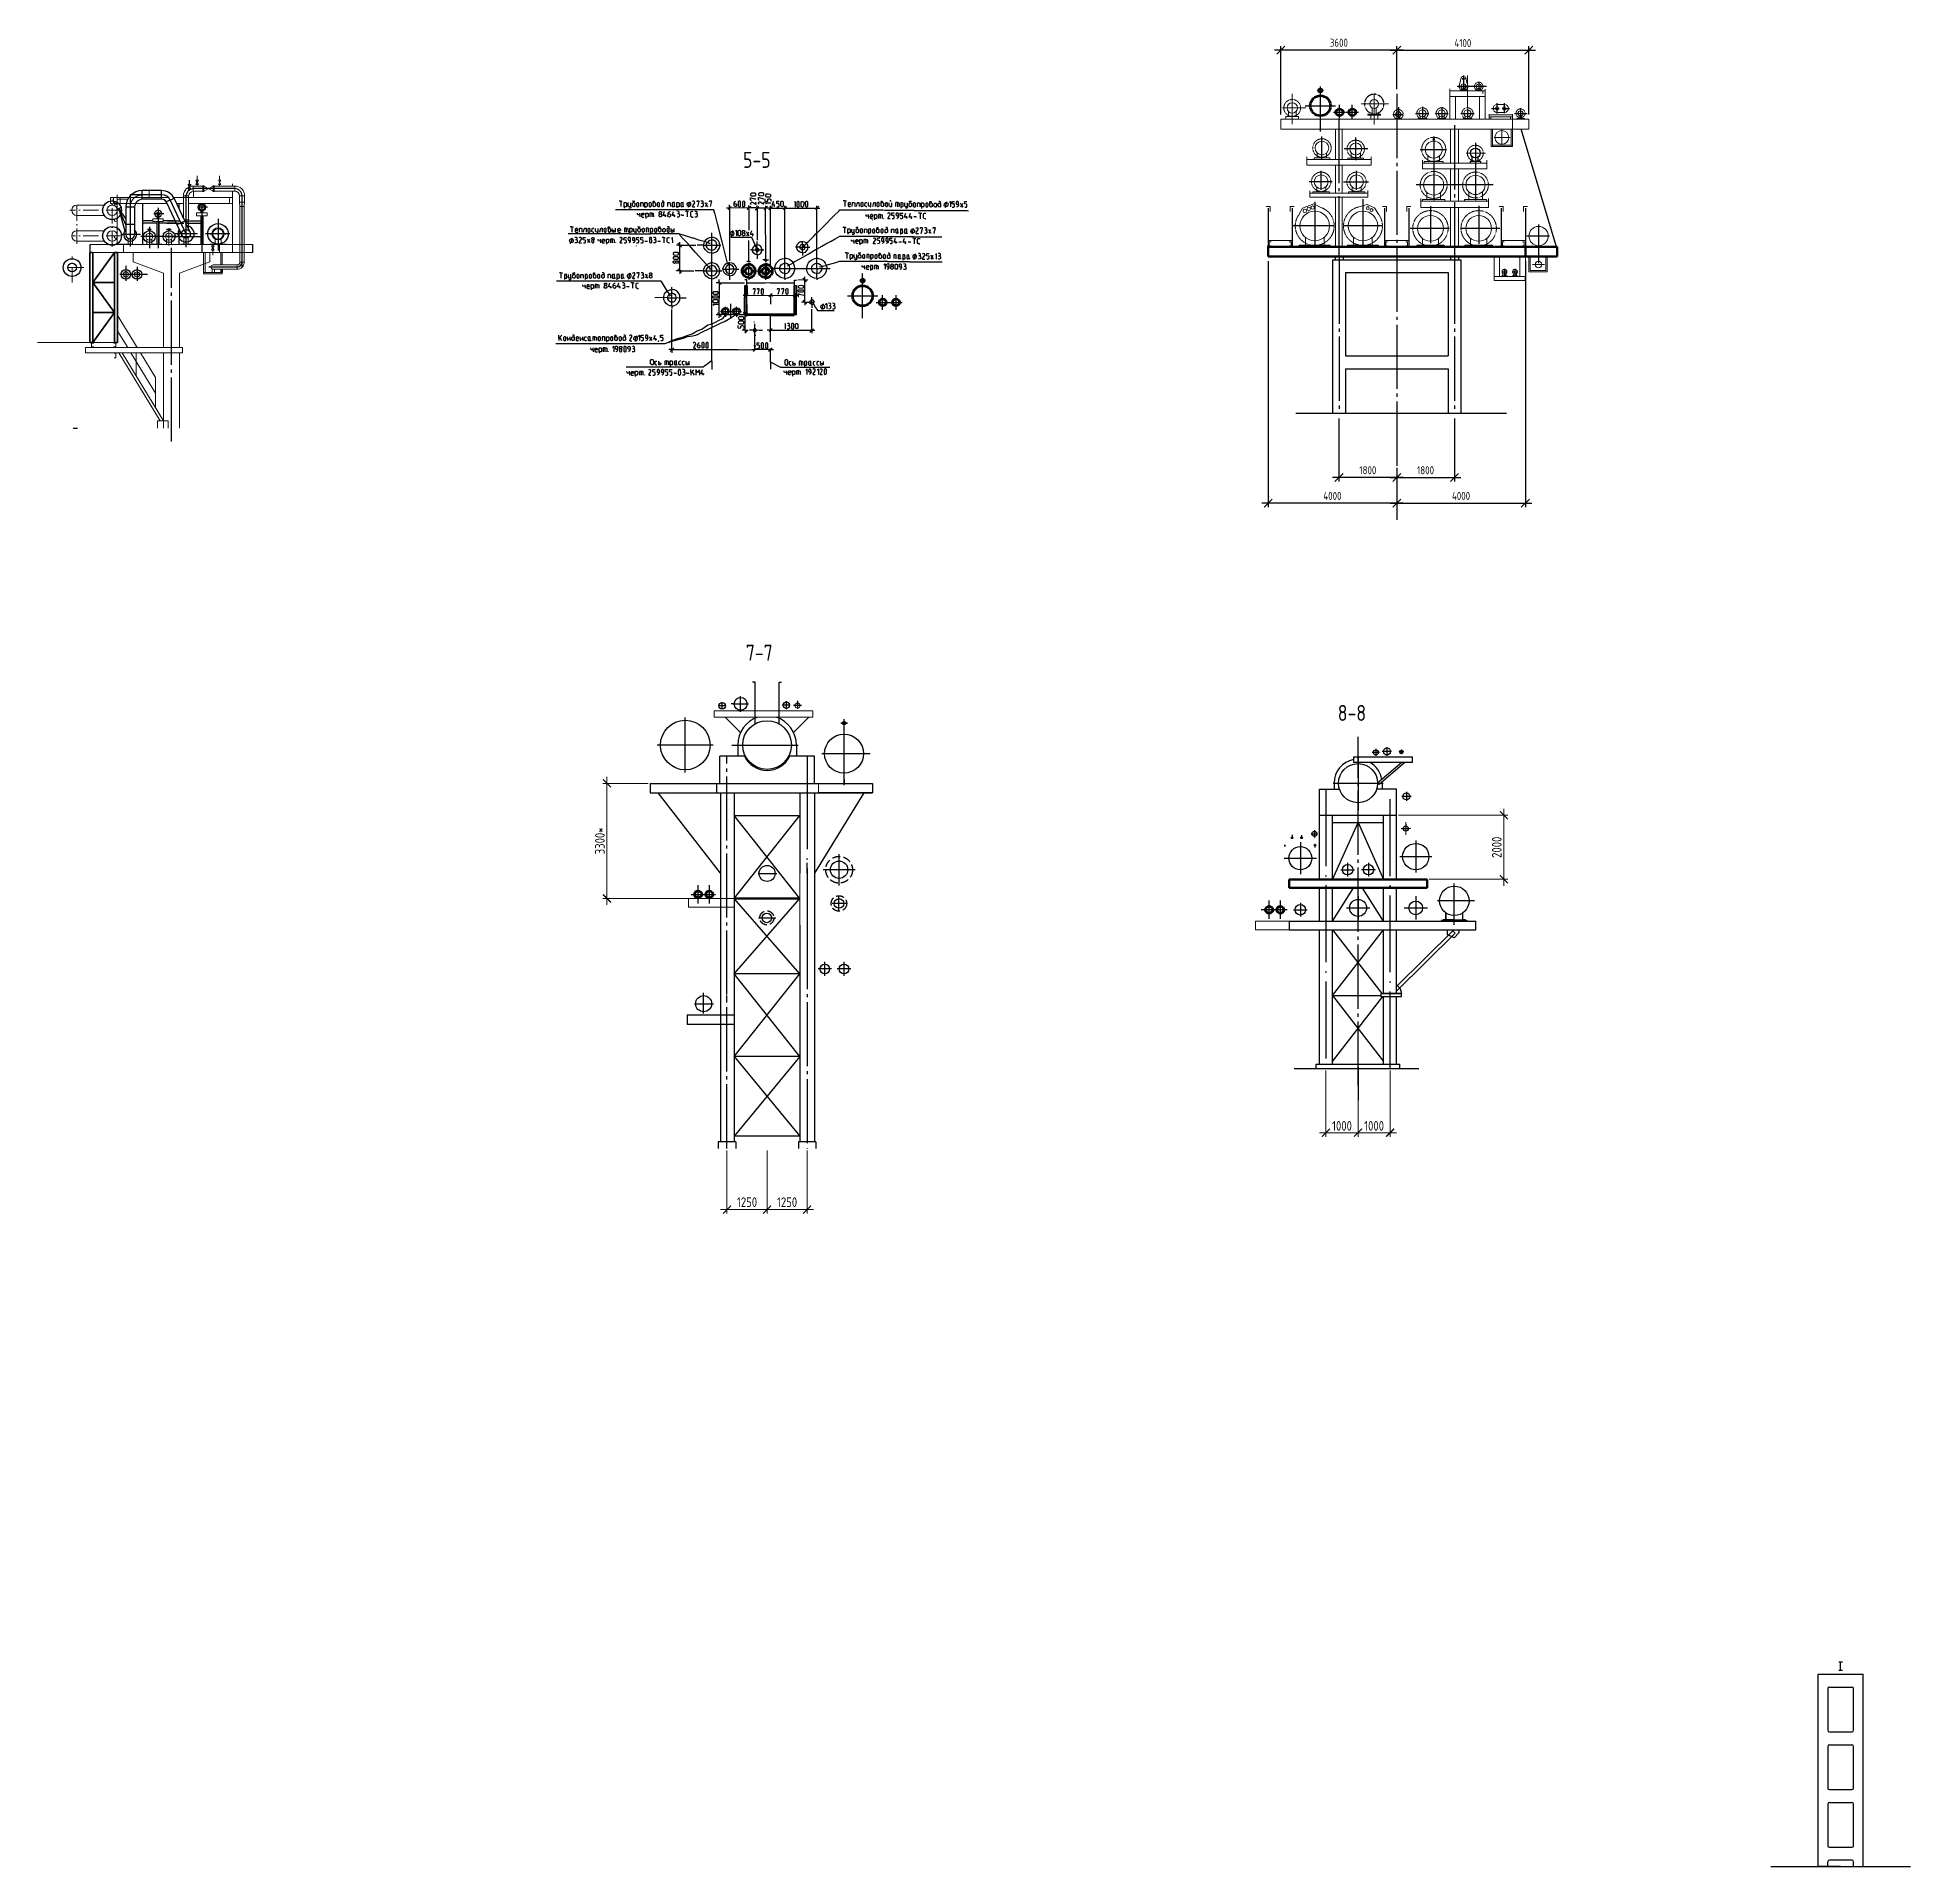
# Model space of a CAD drawing. Header units: inches. Extents: x -228863 to 215834, y 14270 to 189847.
# Drawn here: x -7023 to 51387, y 14270 to 71328 of the extents above; entities that cross this region are included whole.
import ezdxf

# ---------------------------------------------------------------- set-up
doc = ezdxf.new("R2010")
doc.units = ezdxf.units.IN
doc.header["$MEASUREMENT"] = 0
for name, pattern in [('ACAD_ISO04W100', [30, 24, -3, 0, -3]), ('ACAD_ISO10W100', [18, 12, -3, 0, -3]), ('GOST2.303 4', [7, 5, -2, 0]), ('GOST2.303 5', [24, 20, -1.5, 1, -1.5]), ('JIS_02_2.0', [3, 2, -1]), ('JIS_02_4.0', [5.5, 4, -1.5]), ('ГОСТ 2.303 5', [24, 20, -1.5, 1, -1.5])]:
    doc.linetypes.add(name, pattern=pattern)
doc.layers.get('0').update_dxf_attribs({"linetype": 'CONTINUOUS', "lineweight": 20})
doc.layers.get('Defpoints').update_dxf_attribs({"linetype": 'CONTINUOUS'})
for name, color, linetype in [('DIM', 2, 'CONTINUOUS'), ('OSI', 7, 'CONTINUOUS'), ('PFV', 7, 'CONTINUOUS'), ('Канал', 250, 'CONTINUOUS'), ('неосновной', 7, 'CONTINUOUS'), ('осевая', 7, 'ACAD_ISO04W100'), ('Размеры', 7, 'CONTINUOUS')]:
    doc.layers.add(name, color=color, linetype=linetype)
for name, color, linetype, lineweight in [('Text', 7, 'CONTINUOUS', 30), ('Кислород НД', 192, 'CONTINUOUS', 53), ('основной', 7, 'CONTINUOUS', 60), ('ПИ_NG LP', 6, 'CONTINUOUS', 53), ('Сж.воздух', 4, 'CONTINUOUS', 53), ('СПДС_ОСИ', 1, 'CONTINUOUS', 25)]:
    doc.layers.add(name, color=color, linetype=linetype, lineweight=lineweight)
doc.styles.add('GOST 2.304', font='CS_Gost2304.shx')
doc.styles.add('ГОСТ 2.304', font='CS_Gost2304.shx')
doc.dimstyles.new('1-10', dxfattribs={"dimtxt": 3, "dimasz": 2.5, "dimexe": 1.25, "dimexo": 0.625, "dimtad": 1, "dimdec": 0, "dimlfac": 10, "dimrnd": 0.001, "dimtxsty": 'GOST 2.304', "dimblk": 'ARCHTICK', "dimcen": 2.5, "dimdle": 2, "dimclrd": 7, "dimclre": 7, "dimadec": 0, "dimazin": 2, "dimtfac": 0.75, "dimtdec": 0, "dimtmove": 0, "dimatfit": 3, "dimfxl": 1, "dimtolj": 1, "dimlwd": 15, "dimlwe": 15, "dimarcsym": 0})
doc.dimstyles.new('20', dxfattribs={"dimtxt": 2.5, "dimasz": 2.5, "dimexe": 1.25, "dimexo": 1.5, "dimgap": 1, "dimtad": 1, "dimdec": 0, "dimlfac": 0.2, "dimtxsty": 'GOST 2.304', "dimblk": 'OBLIQUE', "dimcen": 0, "dimdle": 2, "dimazin": 2, "dimtfac": 0.75, "dimtdec": 0, "dimtmove": 1, "dimatfit": 3, "dimfxl": 1.25, "dimtolj": 1, "dimarcsym": 0})

msp = doc.modelspace()

# ---------------------------------------------------------------- texts
at = {"layer": 'Text', "linetype": 'Continuous', "ltscale": 100, "style": 'ГОСТ 2.304'}
for s, p in [('5-5', (14979, 67257.5)), ('7-7', (15065.5, 51884)), ('8-8', (33525.5, 50007))]:
    msp.add_text(s, height=500, dxfattribs=at).set_placement(p)

# ---------------------------------------------------------------- blocks, each defined once
blk = doc.blocks.new('_ArchTick')
at = {"color": 0, "linetype": 'ByBlock', "const_width": 0.15}
blk.add_lwpolyline([(-0.5, -0.5), (0.5, 0.5)], dxfattribs=at)
blk = doc.blocks.new('*D43')
at = {"layer": 'Defpoints', "color": 0}
for p in [(14479, 36674), (15729, 36674), (15729, 34765)]:
    blk.add_point(p, dxfattribs=at)
at = {"layer": 'неосновной', "color": 7, "linetype": 'Continuous', "lineweight": 15}
for p, q in [((14479, 36612), (14479, 34640)), ((15729, 36612), (15729, 34640)), ((14279, 34765), (15929, 34765))]:
    blk.add_line(p, q, dxfattribs=at)
at = {"layer": 'неосновной', "color": 7, "lineweight": 15, "xscale": 250, "yscale": 250, "zscale": 250, "rotation": 180}
blk.add_blockref('_ArchTick', (14479, 34765), dxfattribs=at)
at = {"layer": 'неосновной', "color": 7, "lineweight": 15, "xscale": 250, "yscale": 250, "zscale": 250}
blk.add_blockref('_ArchTick', (15729, 34765), dxfattribs=at)
at = {"layer": 'неосновной', "color": 0, "linetype": 'ByBlock', "ltscale": 50, "insert": (15104, 34996), "char_height": 300, "attachment_point": 5, "style": 'GOST 2.304'}
blk.add_mtext('\\A1;1250', dxfattribs=at)
blk = doc.blocks.new('*D44')
at = {"layer": 'Defpoints', "color": 0}
for p in [(15729, 36674), (16979, 36674), (16979, 34765)]:
    blk.add_point(p, dxfattribs=at)
at = {"layer": 'неосновной', "color": 7, "linetype": 'Continuous', "lineweight": 15}
for p, q in [((15729, 36612), (15729, 34640)), ((16979, 36612), (16979, 34640)), ((15529, 34765), (17179, 34765))]:
    blk.add_line(p, q, dxfattribs=at)
at = {"layer": 'неосновной', "color": 7, "lineweight": 15, "xscale": 250, "yscale": 250, "zscale": 250, "rotation": 180}
blk.add_blockref('_ArchTick', (15729, 34765), dxfattribs=at)
at = {"layer": 'неосновной', "color": 7, "lineweight": 15, "xscale": 250, "yscale": 250, "zscale": 250}
blk.add_blockref('_ArchTick', (16979, 34765), dxfattribs=at)
at = {"layer": 'неосновной', "color": 0, "linetype": 'ByBlock', "ltscale": 50, "insert": (16354, 34996), "char_height": 300, "attachment_point": 5, "style": 'GOST 2.304'}
blk.add_mtext('\\A1;1250', dxfattribs=at)
blk = doc.blocks.new('*D45')
at = {"layer": 'Defpoints', "color": 0}
for p in [(12081, 48060), (10735, 44470), (14704, 44470)]:
    blk.add_point(p, dxfattribs=at)
at = {"layer": 'неосновной', "color": 7, "linetype": 'Continuous', "lineweight": 15}
for p, q in [((12019, 48060), (10610, 48060)), ((10735, 48260), (10735, 44270)), ((14642, 44470), (10610, 44470))]:
    blk.add_line(p, q, dxfattribs=at)
at = {"layer": 'неосновной', "color": 7, "lineweight": 15, "xscale": 250, "yscale": 250, "zscale": 250}
for p, rotation in [((10735, 48060), 90), ((10735, 44470), 270)]:
    blk.add_blockref('_ArchTick', p, dxfattribs=dict(at, rotation=rotation))
at = {"layer": 'неосновной', "color": 0, "linetype": 'ByBlock', "ltscale": 50, "insert": (10516, 46265), "char_height": 300, "attachment_point": 5, "rotation": 90, "style": 'GOST 2.304'}
blk.add_mtext('\\A1;3300*', dxfattribs=at)
blk = doc.blocks.new('*D46')
at = {"layer": 'Defpoints', "color": 0}
for p in [(34158, 39166), (35159, 39166), (34158, 37163)]:
    blk.add_point(p, dxfattribs=at)
at = {"layer": 'неосновной', "color": 7, "linetype": 'Continuous', "lineweight": 15}
for p, q in [((34158, 39103), (34158, 37038)), ((35159, 39103), (35159, 37038)), ((35359, 37163), (33958, 37163))]:
    blk.add_line(p, q, dxfattribs=at)
at = {"layer": 'неосновной', "color": 7, "lineweight": 15, "xscale": 250, "yscale": 250, "zscale": 250, "rotation": 180}
blk.add_blockref('_ArchTick', (34158, 37163), dxfattribs=at)
at = {"layer": 'неосновной', "color": 7, "lineweight": 15, "xscale": 250, "yscale": 250, "zscale": 250}
blk.add_blockref('_ArchTick', (35159, 37163), dxfattribs=at)
at = {"layer": 'неосновной', "color": 0, "linetype": 'ByBlock', "ltscale": 50, "insert": (34659, 37375), "char_height": 300, "attachment_point": 5, "style": 'GOST 2.304'}
blk.add_mtext('\\A1;1000', dxfattribs=at)
blk = doc.blocks.new('*D47')
at = {"layer": 'Defpoints', "color": 0}
for p in [(33158, 39166), (34158, 39166), (33158, 37163)]:
    blk.add_point(p, dxfattribs=at)
at = {"layer": 'неосновной', "color": 7, "linetype": 'Continuous', "lineweight": 15}
for p, q in [((33158, 39103), (33158, 37038)), ((34158, 39103), (34158, 37038)), ((34358, 37163), (32958, 37163))]:
    blk.add_line(p, q, dxfattribs=at)
at = {"layer": 'неосновной', "color": 7, "lineweight": 15, "xscale": 250, "yscale": 250, "zscale": 250, "rotation": 180}
blk.add_blockref('_ArchTick', (33158, 37163), dxfattribs=at)
at = {"layer": 'неосновной', "color": 7, "lineweight": 15, "xscale": 250, "yscale": 250, "zscale": 250}
blk.add_blockref('_ArchTick', (34158, 37163), dxfattribs=at)
at = {"layer": 'неосновной', "color": 0, "linetype": 'ByBlock', "ltscale": 50, "insert": (33658, 37375), "char_height": 300, "attachment_point": 5, "style": 'GOST 2.304'}
blk.add_mtext('\\A1;1000', dxfattribs=at)
blk = doc.blocks.new('*D48')
at = {"layer": 'Defpoints', "color": 0}
for p in [(35361, 47066), (38708, 47066), (36308, 45066)]:
    blk.add_point(p, dxfattribs=at)
at = {"layer": 'неосновной', "color": 7, "linetype": 'Continuous', "lineweight": 15}
for p, q in [((35424, 47066), (38833, 47066)), ((38708, 44866), (38708, 47266)), ((36371, 45066), (38833, 45066))]:
    blk.add_line(p, q, dxfattribs=at)
at = {"layer": 'неосновной', "color": 7, "lineweight": 15, "xscale": 250, "yscale": 250, "zscale": 250}
for p, rotation in [((38708, 47066), 90), ((38708, 45066), 270)]:
    blk.add_blockref('_ArchTick', p, dxfattribs=dict(at, rotation=rotation))
at = {"layer": 'неосновной', "color": 0, "linetype": 'ByBlock', "ltscale": 50, "insert": (38484, 46066), "char_height": 300, "attachment_point": 5, "rotation": 90, "style": 'GOST 2.304'}
blk.add_mtext('\\A1;2000', dxfattribs=at)
blk = doc.blocks.new('_Oblique')
at = {"color": 0, "linetype": 'ByBlock', "lineweight": -2}
blk.add_line((-0.5, -0.5), (0.5, 0.5), dxfattribs=at)
blk = doc.blocks.new('*D245')
at = {"layer": 'Defpoints', "color": 0}
for p in [(31755, 70926), (35364, 69567), (31755, 68779)]:
    blk.add_point(p, dxfattribs=at)
at = {"layer": 'неосновной', "color": 0, "lineweight": -2}
for p, q in [((35564, 70926), (31555, 70926)), ((31755, 68929), (31755, 71051)), ((35364, 69717), (35364, 71051))]:
    blk.add_line(p, q, dxfattribs=at)
at = {"layer": 'неосновной', "color": 0, "lineweight": -2, "xscale": 250, "yscale": 250, "zscale": 250, "rotation": 180}
blk.add_blockref('_Oblique', (31755, 70926), dxfattribs=at)
at = {"layer": 'неосновной', "color": 0, "lineweight": -2, "xscale": 250, "yscale": 250, "zscale": 250}
blk.add_blockref('_Oblique', (35364, 70926), dxfattribs=at)
at = {"layer": 'неосновной', "color": 0, "linetype": 'ByBlock', "ltscale": 50, "insert": (33560, 71164), "char_height": 250, "attachment_point": 5, "style": 'GOST 2.304'}
blk.add_mtext('\\A1;3600', dxfattribs=at)
blk = doc.blocks.new('*D246')
at = {"layer": 'Defpoints', "color": 0}
for p in [(39487, 70926), (35364, 70384), (39487, 68779)]:
    blk.add_point(p, dxfattribs=at)
at = {"layer": 'неосновной', "color": 0, "lineweight": -2}
for p, q in [((35164, 70926), (39687, 70926)), ((35364, 70534), (35364, 71051)), ((39487, 68929), (39487, 71051))]:
    blk.add_line(p, q, dxfattribs=at)
at = {"layer": 'неосновной', "color": 0, "lineweight": -2, "xscale": 250, "yscale": 250, "zscale": 250, "rotation": 180}
blk.add_blockref('_Oblique', (35364, 70926), dxfattribs=at)
at = {"layer": 'неосновной', "color": 0, "lineweight": -2, "xscale": 250, "yscale": 250, "zscale": 250}
blk.add_blockref('_Oblique', (39487, 70926), dxfattribs=at)
at = {"layer": 'неосновной', "color": 0, "linetype": 'ByBlock', "ltscale": 50, "insert": (37426, 71151), "char_height": 250, "attachment_point": 5, "style": 'GOST 2.304'}
blk.add_mtext('\\A1;4100', dxfattribs=at)
blk = doc.blocks.new('*D247')
at = {"layer": 'Defpoints', "color": 0}
for p in [(37164, 59592), (35364, 58051), (37164, 57602)]:
    blk.add_point(p, dxfattribs=at)
at = {"layer": 'неосновной', "color": 0, "lineweight": -2}
for p, q in [((37164, 59442), (37164, 57477)), ((35364, 57901), (35364, 57477)), ((35164, 57602), (37364, 57602))]:
    blk.add_line(p, q, dxfattribs=at)
at = {"layer": 'неосновной', "color": 0, "lineweight": -2, "xscale": 250, "yscale": 250, "zscale": 250, "rotation": 180}
blk.add_blockref('_Oblique', (35364, 57602), dxfattribs=at)
at = {"layer": 'неосновной', "color": 0, "lineweight": -2, "xscale": 250, "yscale": 250, "zscale": 250}
blk.add_blockref('_Oblique', (37164, 57602), dxfattribs=at)
at = {"layer": 'неосновной', "color": 0, "linetype": 'ByBlock', "ltscale": 50, "insert": (36264, 57827), "char_height": 250, "attachment_point": 5, "style": 'GOST 2.304'}
blk.add_mtext('\\A1;1800', dxfattribs=at)
blk = doc.blocks.new('*D248')
at = {"layer": 'Defpoints', "color": 0}
for p in [(33564, 59592), (33564, 57602), (35364, 57602)]:
    blk.add_point(p, dxfattribs=at)
at = {"layer": 'неосновной', "color": 0, "lineweight": -2}
for p, q in [((33564, 59442), (33564, 57477)), ((35564, 57602), (33364, 57602)), ((35364, 57752), (35364, 57727))]:
    blk.add_line(p, q, dxfattribs=at)
at = {"layer": 'неосновной', "color": 0, "lineweight": -2, "xscale": 250, "yscale": 250, "zscale": 250, "rotation": 180}
blk.add_blockref('_Oblique', (33564, 57602), dxfattribs=at)
at = {"layer": 'неосновной', "color": 0, "lineweight": -2, "xscale": 250, "yscale": 250, "zscale": 250}
blk.add_blockref('_Oblique', (35364, 57602), dxfattribs=at)
at = {"layer": 'неосновной', "color": 0, "linetype": 'ByBlock', "ltscale": 50, "insert": (34464, 57827), "char_height": 250, "attachment_point": 5, "style": 'GOST 2.304'}
blk.add_mtext('\\A1;1800', dxfattribs=at)
blk = doc.blocks.new('*D249')
at = {"layer": 'Defpoints', "color": 0}
for p in [(39375, 64495), (35364, 57602), (39375, 56802)]:
    blk.add_point(p, dxfattribs=at)
at = {"layer": 'неосновной', "color": 0, "lineweight": -2}
for p, q in [((39375, 64345), (39375, 56677)), ((35364, 57452), (35364, 56677)), ((35164, 56802), (39575, 56802))]:
    blk.add_line(p, q, dxfattribs=at)
at = {"layer": 'неосновной', "color": 0, "lineweight": -2, "xscale": 250, "yscale": 250, "zscale": 250, "rotation": 180}
blk.add_blockref('_Oblique', (35364, 56802), dxfattribs=at)
at = {"layer": 'неосновной', "color": 0, "lineweight": -2, "xscale": 250, "yscale": 250, "zscale": 250}
blk.add_blockref('_Oblique', (39375, 56802), dxfattribs=at)
at = {"layer": 'неосновной', "color": 0, "linetype": 'ByBlock', "ltscale": 50, "insert": (37370, 57027), "char_height": 250, "attachment_point": 5, "style": 'GOST 2.304'}
blk.add_mtext('\\A1;4000', dxfattribs=at)
blk = doc.blocks.new('*D250')
at = {"layer": 'Defpoints', "color": 0}
for p in [(31354, 64495), (35364, 58051), (31354, 56802)]:
    blk.add_point(p, dxfattribs=at)
at = {"layer": 'неосновной', "color": 0, "lineweight": -2}
for p, q in [((31354, 64345), (31354, 56677)), ((35364, 57901), (35364, 56677)), ((35564, 56802), (31154, 56802))]:
    blk.add_line(p, q, dxfattribs=at)
at = {"layer": 'неосновной', "color": 0, "lineweight": -2, "xscale": 250, "yscale": 250, "zscale": 250, "rotation": 180}
blk.add_blockref('_Oblique', (31354, 56802), dxfattribs=at)
at = {"layer": 'неосновной', "color": 0, "lineweight": -2, "xscale": 250, "yscale": 250, "zscale": 250}
blk.add_blockref('_Oblique', (35364, 56802), dxfattribs=at)
at = {"layer": 'неосновной', "color": 0, "linetype": 'ByBlock', "ltscale": 50, "insert": (33359, 57027), "char_height": 250, "attachment_point": 5, "style": 'GOST 2.304'}
blk.add_mtext('\\A1;4000', dxfattribs=at)

# ---------------------------------------------------------------- dimensions: what is measured, and where the dimension line sits
at = {"layer": 'неосновной'}
for base, p1, p2, text, dimstyle, override, picture, middle in [((31754.691, 70926.165), (35364.483, 69566.733), (31754.691, 68778.618), '3600', '20', {"dimscale": 100, "dimlfac": 1, "dimtxsty": 'GOST 2.304', "dimtolj": 1}, '*D245', (33559.587, 71163.577)), ((39486.605, 70926.165), (35364.483, 70383.949), (39486.605, 68778.618), '4100', '20', {"dimscale": 100, "dimlfac": 1, "dimtxsty": 'GOST 2.304', "dimtolj": 1}, '*D246', (37425.544, 71151.165)), ((31353.603, 56801.8), (35364.483, 58051.479), (31353.603, 64495.024), '4000', '20', {"dimscale": 100, "dimlfac": 1, "dimtxsty": 'GOST 2.304', "dimtolj": 1}, '*D250', (33359.043, 57026.8)), ((39375.363, 56801.8), (35364.483, 57601.639), (39375.363, 64494.784), '4000', '20', {"dimscale": 100, "dimlfac": 1, "dimtxsty": 'GOST 2.304', "dimtolj": 1}, '*D249', (37369.923, 57026.8)), ((33158.5, 37162.994), (34158.5, 39165.5), (33158.5, 39165.5), '1000', '1-10', {"dimscale": 100, "dimlfac": 1, "dimtxsty": 'GOST 2.304', "dimblk1": 'ArchTick', "dimblk2": 'ArchTick', "dimsah": 1, "dimtmove": 0, "dimtolj": 1}, '*D47', (33658.5, 37375.494))]:
    dim = msp.add_linear_dim(base=base, p1=p1, p2=p2, text=text, dimstyle=dimstyle, override=override, dxfattribs=at)
    dim.commit()
    dim.dimension.update_dxf_attribs({"geometry": picture, "text_midpoint": middle})
for base, p1, p2, dimstyle, override, picture, middle in [((33564.483, 57601.639), (35364.483, 57601.639), (33564.483, 59592.024), '20', {"dimscale": 100, "dimlfac": 1, "dimtxsty": 'GOST 2.304', "dimtolj": 1}, '*D248', (34464.483, 57826.639)), ((37164.483, 57601.8), (35364.483, 58051.479), (37164.483, 59592.024), '20', {"dimscale": 100, "dimlfac": 1, "dimtxsty": 'GOST 2.304', "dimtolj": 1}, '*D247', (36264.483, 57826.8)), ((15729, 34765.243), (14479, 36674.055), (15729, 36674.055), '1-10', {"dimscale": 100, "dimlfac": 1, "dimtxsty": 'GOST 2.304', "dimblk1": 'ArchTick', "dimblk2": 'ArchTick', "dimsah": 1, "dimtmove": 0, "dimtolj": 1}, '*D43', (15104, 34995.575)), ((16979, 34765.243), (15729, 36674.055), (16979, 36674.055), '1-10', {"dimscale": 100, "dimlfac": 1, "dimtxsty": 'GOST 2.304', "dimblk1": 'ArchTick', "dimblk2": 'ArchTick', "dimsah": 1, "dimtmove": 0, "dimtolj": 1}, '*D44', (16354, 34995.575))]:
    dim = msp.add_linear_dim(base=base, p1=p1, p2=p2, dimstyle=dimstyle, override=override, dxfattribs=at)
    dim.commit()
    dim.dimension.update_dxf_attribs({"geometry": picture, "text_midpoint": middle})
dim = msp.add_linear_dim(base=(10734.523, 44469.93), p1=(12081.034, 48059.945), p2=(14704.008, 44469.93), angle=90, text='3300*', dimstyle='1-10', override={"dimscale": 100, "dimlfac": 1, "dimtxsty": 'GOST 2.304', "dimblk1": 'ArchTick', "dimblk2": 'ArchTick', "dimsah": 1, "dimtmove": 0, "dimtolj": 1}, dxfattribs=at)
dim.commit()
dim.dimension.update_dxf_attribs({"geometry": '*D45', "text_midpoint": (10515.81, 46264.938)})
dim = msp.add_linear_dim(base=(38708.5, 47065.5), p1=(36308.5, 45065.5), p2=(35361.446, 47065.5), angle=90, dimstyle='1-10', override={"dimscale": 100, "dimlfac": 1, "dimtxsty": 'GOST 2.304', "dimblk1": 'ArchTick', "dimblk2": 'ArchTick', "dimsah": 1, "dimtmove": 0, "dimtolj": 1}, dxfattribs=at)
dim.commit()
dim.dimension.update_dxf_attribs({"geometry": '*D48', "text_midpoint": (38484.381, 46065.5)})
dim = msp.add_linear_dim(base=(34158.5, 37162.994), p1=(35158.5, 39165.5), p2=(34158.5, 39165.5), text='1000', dimstyle='1-10', override={"dimscale": 100, "dimlfac": 1, "dimtxsty": 'GOST 2.304', "dimblk1": 'ArchTick', "dimblk2": 'ArchTick', "dimsah": 1, "dimtmove": 0, "dimtolj": 1}, dxfattribs=at)
dim.commit()
dim.dimension.update_dxf_attribs({"geometry": '*D46', "text_midpoint": (34658.5, 37162.994), "dimtype": 160})

# ---------------------------------------------------------------- linework, layer by layer
for p, q in [((37570.467, 69128.32), (37570.467, 70137.434)), ((37570.467, 69128.32), (37570.467, 70132.42)), ((32105.643, 69566.733), (32105.643, 68618.295)), ((34662.579, 69566.733), (34662.579, 68611.425)), ((37018.971, 69727.938), (37018.971, 68778.618)), ((37018.971, 69659.94), (38121.963, 69659.94)), ((37363.051, 69659.94), (37363.051, 69685.008)), ((37363.051, 69685.008), (37445.127, 69685.008)), ((37390.61, 69685.156), (37390.61, 69741.381)), ((37494.704, 70038.306), (37400.707, 70038.306)), ((37527.203, 69685.008), (37445.127, 69685.008)), ((37499.656, 69685.156), (37499.656, 69741.381)), ((37527.203, 69659.94), (37527.203, 69685.008)), ((37839.343, 69659.94), (37839.343, 69685.008)), ((37839.343, 69685.008), (37921.419, 69685.008)), ((37866.902, 69685.156), (37866.902, 69741.381)), ((38003.495, 69685.008), (37921.419, 69685.008)), ((37975.948, 69685.156), (37975.948, 69741.381)), ((38003.495, 69659.94), (38003.495, 69685.008)), ((38044.942, 69660.536), (38044.942, 69575.239)), ((38121.963, 69712.512), (38121.963, 68778.618)), ((31805.428, 69129.57), (32525.495, 69129.57)), ((31985.547, 68865.855), (31985.547, 69019.448)), ((32225.739, 68865.855), (32225.739, 69019.448)), ((34258.577, 69252.905), (35103.524, 69252.905)), ((34858.051, 68930.029), (34467.107, 68930.029)), ((34467.107, 68904.961), (34467.107, 68930.029)), ((34602.416, 69129.965), (34602.416, 68930.029)), ((34722.742, 69129.965), (34722.742, 68930.029)), ((34858.051, 68904.961), (34858.051, 68930.029)), ((37018.971, 69484.464), (38121.963, 69484.464)), ((37194.447, 69484.464), (37194.447, 68778.618)), ((37946.487, 69484.464), (37946.487, 68778.618)), ((38242.289, 68937.258), (38242.289, 68778.618)), ((38492.969, 69239.869), (38723.595, 69239.869)), ((38492.969, 68989.189), (38723.595, 68989.189)), ((38974.275, 68937.258), (38974.275, 68778.618)), ((39486.605, 68778.618), (31754.691, 68778.618)), ((31754.691, 68467.801), (31754.691, 68778.618)), ((39486.605, 68467.801), (31754.691, 68467.801)), ((31910.017, 68865.855), (32301.269, 68865.855)), ((31910.017, 68865.855), (31910.017, 68778.618)), ((32301.269, 68865.855), (32301.269, 68778.618)), ((33459.315, 68467.801), (33459.315, 67518.225)), ((33659.859, 68467.801), (33659.859, 67518.225)), ((34435.772, 68778.618), (33938.328, 68778.618)), ((34467.107, 68904.961), (34858.051, 68904.961)), ((34551.87, 68904.961), (34551.87, 68778.618)), ((34773.288, 68904.961), (34773.288, 68778.618)), ((35314.534, 68778.618), (35314.534, 68803.686)), ((35314.534, 68803.686), (35414.619, 68803.686)), ((35364.483, 68867.05), (35364.483, 68803.686)), ((35514.704, 68803.686), (35414.619, 68803.686)), ((35464.755, 68867.05), (35464.755, 68803.686)), ((35514.704, 68778.618), (35514.704, 68803.686)), ((36034.573, 68778.618), (36034.573, 68803.686)), ((36034.573, 68803.686), (36166.659, 68803.686)), ((36095.641, 68803.686), (36095.641, 68874.646)), ((36298.745, 68803.686), (36166.659, 68803.686)), ((36237.677, 68803.686), (36237.677, 68874.646)), ((36298.745, 68778.618), (36298.745, 68803.686)), ((36636.205, 68778.618), (36636.205, 68803.686)), ((36636.205, 68803.686), (36768.291, 68803.686)), ((36697.273, 68803.686), (36697.273, 68874.646)), ((36900.377, 68803.686), (36768.291, 68803.686)), ((36839.309, 68803.686), (36839.309, 68874.646)), ((36900.377, 68778.618), (36900.377, 68803.686)), ((37044.039, 68467.801), (37044.039, 67407.874)), ((37294.719, 68467.801), (37294.719, 67407.874)), ((37438.438, 68779.342), (37438.438, 68804.41)), ((37438.438, 68804.41), (37570.523, 68804.41)), ((37499.505, 68804.41), (37499.505, 68875.37)), ((37702.609, 68804.41), (37570.523, 68804.41)), ((37641.542, 68804.41), (37641.542, 68875.37)), ((37702.609, 68779.342), (37702.609, 68804.41)), ((38242.289, 68913.985), (38974.275, 68913.985)), ((38242.289, 68853.822), (38974.275, 68853.822)), ((38302.452, 68853.822), (38302.452, 68778.618)), ((38914.112, 68853.822), (38914.112, 68778.618)), ((38974.275, 68467.801), (38974.275, 68778.618)), ((38974.275, 67928.687), (38974.275, 68467.801)), ((39108.426, 68779.182), (39108.426, 68804.25)), ((39108.426, 68804.25), (39226.073, 68804.25)), ((39182.159, 68804.25), (39182.159, 68895.38)), ((39343.72, 68804.25), (39226.073, 68804.25)), ((39269.987, 68804.25), (39269.987, 68895.38)), ((39343.72, 68779.182), (39343.72, 68804.25)), ((39486.605, 68778.618), (39486.605, 68467.801)), ((32557.818, 67606.191), (32557.818, 67342.749)), ((34563.258, 67518.225), (32557.818, 67518.225)), ((34563.258, 67342.749), (32557.818, 67342.749)), ((32790.612, 67518.225), (32790.612, 67568.361)), ((32790.612, 67568.361), (33033.159, 67568.361)), ((32887.746, 67568.361), (32887.746, 67722.771)), ((33275.705, 67568.361), (33033.159, 67568.361)), ((33178.572, 67568.361), (33178.572, 67722.771)), ((33275.705, 67518.225), (33275.705, 67568.361)), ((33459.315, 67322.886), (33459.315, 66465.369)), ((33659.859, 67322.886), (33659.859, 66465.369)), ((33843.468, 67512.71), (33843.468, 67562.846)), ((33843.468, 67562.846), (34086.015, 67562.846)), ((33940.602, 67562.846), (33940.602, 67717.256)), ((34328.561, 67562.846), (34086.015, 67562.846)), ((34231.428, 67562.846), (34231.428, 67717.256)), ((34328.561, 67512.71), (34328.561, 67562.846)), ((34563.258, 67606.191), (34563.258, 67342.749)), ((36166.659, 67495.84), (36166.659, 67232.398)), ((38172.099, 67407.874), (36166.659, 67407.874)), ((38172.099, 67232.398), (36166.659, 67232.398)), ((36217.725, 67407.874), (36217.725, 67458.01)), ((36217.725, 67458.01), (36517.611, 67458.01)), ((36333.279, 67458.01), (36333.279, 67638.325)), ((36817.497, 67458.01), (36517.611, 67458.01)), ((36701.942, 67458.01), (36701.942, 67638.325)), ((36817.497, 67407.874), (36817.497, 67458.01)), ((37044.039, 67232.398), (37044.039, 66224.664)), ((37294.719, 67232.398), (37294.719, 66224.664)), ((37526.569, 67721.725), (38132.363, 67721.725)), ((38172.099, 67495.84), (38172.099, 67232.398)), ((32867.656, 66515.505), (32867.656, 66665.432)), ((33148.526, 66515.505), (33148.526, 66665.432)), ((33970.648, 66515.505), (33970.648, 66665.432)), ((34251.518, 66515.505), (34251.518, 66665.432)), ((31289.417, 66052.785), (31413.845, 66052.785)), ((31413.845, 66052.785), (31413.845, 65903.043)), ((32169.829, 66052.785), (32045.4, 66052.785)), ((32045.4, 66052.785), (32045.4, 65903.043)), ((32427.705, 65997.578), (32778.882, 66138.616)), ((32657.139, 66541.503), (32657.139, 66350.056)), ((34462.035, 66465.369), (32657.139, 66465.369)), ((34462.035, 66350.056), (32657.139, 66350.056)), ((32753.25, 66465.369), (32753.25, 66515.505)), ((32753.25, 66515.505), (33008.091, 66515.505)), ((32778.882, 66138.616), (32998.557, 66024.1)), ((33262.932, 66515.505), (33008.091, 66515.505)), ((33262.932, 66465.369), (33262.932, 66515.505)), ((33459.315, 66350.056), (33459.315, 64795.84)), ((33659.859, 66350.056), (33659.859, 64795.84)), ((33856.242, 66465.369), (33856.242, 66515.505)), ((33856.242, 66515.505), (34111.083, 66515.505)), ((34365.924, 66515.505), (34111.083, 66515.505)), ((34444.958, 66115.744), (34164.133, 66036.738)), ((34444.958, 66115.744), (34164.133, 66036.738)), ((34365.924, 66465.369), (34365.924, 66515.505)), ((34444.958, 66115.744), (34668.095, 66011.746)), ((34444.958, 66115.744), (34668.095, 66011.746)), ((34462.035, 66551.875), (34462.035, 66350.056)), ((34668.095, 66011.746), (34794.37, 65816.101)), ((34668.095, 66011.746), (34794.37, 65816.101)), ((34920.86, 66052.785), (35045.289, 66052.785)), ((35045.289, 66052.785), (35045.289, 65903.043)), ((35801.272, 66052.785), (35676.844, 66052.785)), ((35676.844, 66052.785), (35676.844, 65903.043)), ((36116.523, 66300.338), (36116.523, 66024.12)), ((38222.235, 66224.664), (36116.523, 66224.664)), ((38222.235, 66024.12), (36116.523, 66024.12)), ((36170.607, 66224.664), (36170.607, 66274.8)), ((36170.607, 66274.8), (36517.611, 66274.8)), ((36304.169, 66274.8), (36304.169, 66493.198)), ((36864.615, 66274.8), (36517.611, 66274.8)), ((36731.053, 66274.8), (36731.053, 66493.198)), ((36864.615, 66224.664), (36864.615, 66274.8)), ((37044.039, 66024.12), (37044.039, 64795.84)), ((37294.719, 66024.12), (37294.719, 64795.84)), ((37474.143, 66224.664), (37474.143, 66274.8)), ((37474.143, 66274.8), (37821.147, 66274.8)), ((37607.705, 66274.8), (37607.705, 66514.051)), ((38168.151, 66274.8), (37821.147, 66274.8)), ((38034.589, 66274.8), (38034.589, 66514.051)), ((38168.151, 66224.664), (38168.151, 66274.8)), ((38222.235, 66300.338), (38222.235, 66024.12)), ((38559.137, 66052.785), (38683.565, 66052.785)), ((38683.565, 66052.785), (38683.565, 65903.043)), ((39439.549, 66052.785), (39315.12, 66052.785)), ((39315.12, 66052.785), (39315.12, 65903.043)), ((32427.705, 65997.578), (32336.841, 65831.358)), ((32083.8, 64996.384), (31373.228, 64996.384)), ((31445.066, 64954.553), (31388.739, 64954.553)), ((31388.739, 64954.553), (31388.739, 64824.266)), ((32014.179, 64954.553), (32070.506, 64954.553)), ((32070.506, 64954.553), (32070.506, 64824.266)), ((32326.877, 64795.84), (32326.877, 64845.976)), ((32326.877, 64845.976), (32807.547, 64845.976)), ((32516.19, 64845.976), (32516.19, 65090.028)), ((33288.217, 64845.976), (32807.547, 64845.976)), ((33098.904, 64845.976), (33098.904, 65090.028)), ((33288.217, 64795.84), (33288.217, 64845.976)), ((33830.957, 64795.84), (33830.957, 64845.976)), ((33830.957, 64845.976), (34311.627, 64845.976)), ((34020.27, 64845.976), (34020.27, 65090.028)), ((34792.297, 64845.976), (34311.627, 64845.976)), ((34602.984, 64845.976), (34602.984, 65090.028)), ((34792.297, 64795.84), (34792.297, 64845.976)), ((35724.127, 64996.384), (35004.839, 64996.384)), ((35076.51, 64954.553), (35020.182, 64954.553)), ((35020.182, 64954.553), (35020.182, 64824.266)), ((35645.623, 64954.553), (35701.95, 64954.553)), ((35701.95, 64954.553), (35701.95, 64824.266)), ((35988.617, 64795.84), (35988.617, 64845.976)), ((35988.617, 64845.976), (36415.667, 64845.976)), ((36165.062, 64845.976), (36165.062, 65060.59)), ((36846.061, 64845.976), (36415.667, 64845.976)), ((36669.615, 64845.976), (36669.615, 65060.59)), ((36846.061, 64795.84), (36846.061, 64845.976)), ((37492.697, 64845.976), (37921.419, 64845.976)), ((37492.697, 64795.788), (37492.697, 64845.924)), ((37669.142, 64845.924), (37669.142, 65060.538)), ((38350.141, 64845.924), (37921.419, 64845.976)), ((38173.695, 64845.924), (38173.695, 65060.538)), ((38350.141, 64795.788), (38350.141, 64845.924)), ((39362.404, 64996.384), (38643.115, 64996.384)), ((38714.786, 64954.553), (38658.459, 64954.553)), ((38658.459, 64954.553), (38658.459, 64824.266)), ((39283.899, 64954.553), (39340.226, 64954.553)), ((39340.226, 64954.553), (39340.226, 64824.266)), ((31388.739, 64824.266), (31443.457, 64824.266)), ((32070.506, 64824.266), (32015.789, 64824.266)), ((35010.114, 64796.08), (35010.114, 64795.84)), ((35020.182, 64824.266), (35074.9, 64824.266)), ((35636.814, 64796.08), (35636.814, 64795.84)), ((35701.95, 64824.266), (35647.232, 64824.266)), ((38398.809, 64494.784), (38398.809, 63742.744)), ((38472.915, 64796.08), (38472.915, 64795.84)), ((38574.285, 64494.784), (38574.285, 63868.084)), ((38648.391, 64796.08), (38648.391, 64795.84)), ((38658.459, 64824.266), (38713.177, 64824.266)), ((39200.985, 64494.784), (39200.985, 63868.084)), ((39275.091, 64796.08), (39275.091, 64795.84)), ((39340.226, 64824.266), (39285.509, 64824.266)), ((39375.363, 64795.84), (39375.363, 64494.784)), ((39375.363, 63868.084), (39375.363, 64494.784)), ((35364.483, 64241.737), (35364.483, 63349.905)), ((35364.483, 63932.457), (35364.483, 63349.905)), ((38398.809, 63868.084), (39375.363, 63868.084)), ((38398.809, 63742.744), (39374.415, 63742.744)), ((38643.845, 63868.084), (38643.845, 63893.152)), ((38643.845, 63893.152), (38724.577, 63893.152)), ((38677.872, 63893.152), (38677.872, 63960.567)), ((38805.541, 63893.152), (38724.808, 63893.152)), ((38771.513, 63893.152), (38771.513, 63960.567)), ((38805.541, 63868.084), (38805.541, 63893.152)), ((38969.729, 63868.084), (38969.729, 63893.152)), ((38969.729, 63893.152), (39050.461, 63893.152)), ((39003.756, 63893.152), (39003.756, 63960.567)), ((39131.425, 63893.152), (39050.692, 63893.152)), ((39097.397, 63893.152), (39097.397, 63960.567)), ((39131.425, 63868.084), (39131.425, 63893.152)), ((39374.415, 63742.744), (39374.415, 63868.084))]:
    msp.add_line(p, q)
at = {"linetype": 'JIS_02_2.0'}
for p, q in [((37318.346, 69845.08), (37371.048, 70061.303)), ((37571.417, 69846.469), (37519.229, 70061.265))]:
    msp.add_line(p, q, dxfattribs=at)
at = {"ltscale": 100}
for p, q in [((38312.234, 67928.687), (38312.234, 68467.801)), ((38354.795, 67928.687), (38354.795, 68467.801)), ((38641.737, 68448.004), (38641.737, 67954.329)), ((38929.35, 68467.801), (38929.35, 67928.687)), ((38974.275, 67928.687), (38312.234, 67928.687)), ((38929.35, 67968.865), (38354.795, 67968.865)), ((38903.107, 68208.023), (38404.217, 68208.023)), ((39481.432, 64013.357), (39481.432, 64495.727)), ((39525.483, 64055.919), (39525.483, 64496.406)), ((40016.857, 64496.406), (40016.857, 64055.919)), ((40060.795, 64494.384), (40060.795, 64013.357)), ((40060.795, 64013.357), (39481.432, 64013.357)), ((40016.857, 64055.919), (39525.483, 64055.919)), ((39975.115, 64244.724), (39593.932, 64244.724)), ((14077.874, 50324.026), (17156.147, 50324.026)), ((14077.874, 50324.026), (14077.874, 50124.026)), ((17156.147, 50324.026), (17156.147, 50124.026)), ((14077.874, 50124.026), (17156.147, 50124.026)), ((17329.826, 47759.587), (17329.826, 48059.945)), ((16754, 43454.678), (16754, 45259.945))]:
    msp.add_line(p, q, dxfattribs=at)
at = {"color": 0, "ltscale": 40}
for p, q in [((-1866.709, 66690.29), (-2166.99, 66690.29)), ((-2166.99, 66690.29), (-2166.99, 66531.29)), ((-2041.99, 66880.137), (-2041.99, 67011.942)), ((-2041.99, 66690.29), (-2041.99, 66739.282)), ((-1866.644, 66705.847), (-1867.437, 66516.383)), ((-1835.48, 66705.716), (-1836.274, 66516.253)), ((-1836.207, 66532.27), (-1547.773, 66689.31)), ((-1835.544, 66690.589), (-1548.436, 66530.917)), ((-1547.71, 66704.511), (-1548.503, 66515.048)), ((-1516.546, 66704.381), (-1517.339, 66514.918)), ((-868.947, 66690.29), (-1516.605, 66690.29)), ((-1341.99, 66880.137), (-1341.99, 67011.942)), ((-1341.99, 66690.29), (-1341.99, 66739.282)), ((-943.947, 66690.29), (-943.947, 66764.405)), ((-868.947, 66531.29), (-868.947, 66690.29)), ((-4936.692, 66099.726), (-5793.947, 66099.845)), ((-4743.947, 66334.345), (-2911.902, 66334.345)), ((-3375.404, 66334.345), (-4650.003, 66334.345)), ((-4650.003, 66334.345), (-4650.003, 66143.849)), ((-4650.003, 66143.849), (-3375.404, 66143.849)), ((-4533.947, 64864.345), (-4533.947, 66414.345)), ((-4189.053, 66334.345), (-4533.947, 66334.345)), ((-4221.382, 66277.845), (-4533.947, 66277.845)), ((-3535.39, 66334.345), (-3535.39, 66531.29)), ((-943.947, 66334.345), (-2775.992, 66334.345)), ((-2312.49, 66385.79), (-2471.49, 66385.79)), ((-2471.49, 66385.79), (-2471.49, 65690.619)), ((-2312.49, 66385.79), (-2312.49, 65628.777)), ((-2312.49, 66334.345), (-1037.891, 66334.345)), ((-1037.891, 66143.849), (-2312.49, 66143.849)), ((-1867.375, 66531.29), (-2166.99, 66531.29)), ((-2152.504, 66334.345), (-2152.504, 66531.29)), ((-868.947, 66531.29), (-1517.271, 66531.29)), ((-1498.84, 66334.345), (-1153.947, 66334.345)), ((-1037.891, 66334.345), (-1037.891, 66143.849)), ((-943.947, 64624.345), (-943.947, 66531.29)), ((-723.447, 66185.79), (-723.447, 66385.79)), ((-564.447, 66385.79), (-723.447, 66385.79)), ((-564.447, 66185.79), (-723.447, 66185.79)), ((-723.447, 66185.79), (-710.447, 66055.79)), ((-710.447, 64314.345), (-710.447, 66055.79)), ((-577.447, 66055.79), (-710.447, 66055.79)), ((-564.447, 66185.79), (-577.447, 66055.79)), ((-577.447, 64314.345), (-577.447, 66055.79)), ((-564.447, 66185.79), (-564.447, 66385.79)), ((-4936.738, 65774.726), (-5793.947, 65774.845)), ((-4533.947, 65165.586), (-4533.947, 65908.797)), ((-3298.212, 64864.345), (-3298.212, 65585.508)), ((-3289.591, 65674.345), (-3289.591, 65781.932)), ((-3233.348, 65782.567), (-3233.348, 65674.345)), ((-3225.768, 65585.508), (-3225.768, 64864.345)), ((-2312.49, 65577.543), (-2312.49, 65352.931)), ((-1932.53, 64864.345), (-1932.53, 65768.089)), ((-1930.688, 65856.926), (-1930.688, 65956.674)), ((-1861.928, 65956.674), (-1861.928, 65856.926)), ((-1860.086, 65768.089), (-1860.086, 64864.345)), ((-4936.692, 65299.726), (-5793.947, 65299.845)), ((-4936.738, 64974.726), (-5793.947, 64974.845)), ((-842.959, 64864.345), (-5383.947, 64864.345)), ((-4844.934, 64864.345), (-303.947, 64864.345)), ((-4533.947, 64864.345), (-4533.947, 65108.797)), ((-4343.947, 64624.345), (-4343.947, 64864.345)), ((-4343.947, 64624.345), (-4343.947, 64864.345)), ((-4199.286, 64864.345), (-4199.286, 65057.87)), ((-4133.129, 64831.094), (-4133.129, 65040.133)), ((-4064.458, 65057.87), (-4064.458, 64864.345)), ((-3610.724, 64864.345), (-3610.724, 65037.554)), ((-3458.916, 65033.404), (-3458.916, 64864.345)), ((-2999.331, 64864.345), (-2999.331, 65037.554)), ((-2847.523, 65033.404), (-2847.523, 64864.345)), ((-2458.286, 64881.788), (-2458.286, 65083.879)), ((-2323.458, 65083.879), (-2323.458, 64881.788)), ((-1581.832, 65187.261), (-1637.043, 65187.112)), ((-1581.611, 65216.314), (-1636.822, 65216.165)), ((-1554.764, 64831.094), (-1554.764, 64864.345)), ((-1484.184, 64881.788), (-1484.184, 65033.877)), ((-1343.947, 64624.345), (-1343.947, 64864.345)), ((-1343.947, 64624.345), (-1343.947, 64864.345)), ((-1299.795, 65033.877), (-1299.795, 64881.788)), ((-1202.368, 65216.314), (-1147.158, 65216.165)), ((-1202.147, 65187.261), (-1146.937, 65187.112)), ((-1230.632, 64624.345), (-5383.947, 64624.345)), ((-4743.947, 64624.345), (-303.947, 64624.345)), ((-4043.947, 64624.345), (-4043.947, 64324.345)), ((-4043.947, 64324.345), (-3093.947, 63974.345)), ((-1643.947, 64324.345), (-2593.947, 63974.345)), ((-1643.947, 64624.345), (-1643.947, 64324.345)), ((-1554.764, 64532.528), (-1554.764, 64690.24)), ((-577.447, 64314.345), (-710.447, 64314.345)), ((-3093.947, 61653.345), (-3093.947, 63974.345)), ((-3093.947, 61653.345), (-3093.947, 63974.345)), ((-2593.947, 61653.345), (-2593.947, 63974.345)), ((-2593.947, 61653.345), (-2593.947, 63974.345)), ((-1576.252, 63997.345), (-1576.252, 64106.219)), ((-793.947, 64230.845), (-1543.947, 64230.845)), ((-793.947, 64097.845), (-1543.947, 64097.845)), ((-1506.689, 64097.845), (-1506.689, 63997.345)), ((-793.947, 64097.845), (-793.947, 64230.845)), ((-4533.947, 62677.42), (-3911.742, 61653.345)), ((-4533.947, 62188.154), (-4209.009, 61653.345)), ((-5393.499, 61813.345), (-7023.389, 61813.345)), ((-5523.032, 61493.345), (-5523.032, 61653.345)), ((-5523.032, 61653.345), (-2500.514, 61653.345)), ((-2500.514, 61493.345), (-5523.032, 61493.345)), ((-5333.947, 61788.345), (-5269.947, 61788.345)), ((-5269.947, 61678.345), (-5333.947, 61678.345)), ((-4533.947, 61813.345), (-5297.204, 61813.345)), ((-4647.947, 61788.345), (-4583.947, 61788.345)), ((-4583.947, 61678.345), (-4647.947, 61678.345)), ((-4486.734, 61493.345), (-3198.671, 59373.345)), ((-4382.01, 61493.345), (-3093.947, 59373.345)), ((-4111.797, 61493.345), (-3346.076, 60233.06)), ((-3942.262, 61493.345), (-3942.524, 60770.003)), ((-3942.186, 61703.452), (-3942.204, 61653.345)), ((-3814.53, 61493.345), (-3345.899, 60722.034)), ((-3093.947, 59143.345), (-3093.947, 61493.345)), ((-3093.947, 59143.345), (-3093.947, 61493.345)), ((-2593.947, 59143.345), (-2593.947, 61493.345)), ((-2593.947, 59143.345), (-2593.947, 61493.345)), ((-2500.514, 61653.345), (-2500.514, 61493.345)), ((-3345.899, 60722.034), (-3346.237, 59788.585))]:
    msp.add_line(p, q, dxfattribs=at)
at = {"color": 0, "linetype": 'ACAD_ISO10W100', "ltscale": 40}
for p, q in [((-5793.947, 64886.852), (-5793.947, 66197.022)), ((-4693.947, 64799.413), (-4693.947, 66269.138)), ((-4397.366, 65937.345), (-6013.396, 65937.345)), ((-2922.41, 64836.787), (-2922.41, 65420.696)), ((-4397.366, 65137.345), (-5956.447, 65137.345)), ((-5943.947, 63683.132), (-5943.947, 64493.828)), ((-5580.617, 64150.345), (-6272.819, 64150.345)), ((-5333.947, 61678.345), (-5333.947, 61788.345)), ((-4583.947, 61678.345), (-4583.947, 61788.345))]:
    msp.add_line(p, q, dxfattribs=at)
at = {"color": 0, "linetype": 'ByBlock', "lineweight": 35, "ltscale": 40}
for p, q in [((-5393.499, 61813.345), (-5393.499, 64624.345)), ((-5293.947, 61813.345), (-5293.947, 64624.345))]:
    msp.add_line(p, q, dxfattribs=at)
at = {"color": 0, "lineweight": 35, "ltscale": 40}
for p, q in [((-4623.947, 61813.345), (-4623.947, 64624.345)), ((-4527.635, 61813.345), (-4527.635, 64624.345)), ((-4623.947, 63679.345), (-5293.947, 63679.345)), ((-4623.947, 62746.345), (-5293.947, 62746.345))]:
    msp.add_line(p, q, dxfattribs=at)
at = {"lineweight": 50}
for p, q in [((40367.637, 64795.84), (31353.603, 64795.84)), ((40367.637, 64495.024), (31353.603, 64495.024))]:
    msp.add_line(p, q, dxfattribs=at)
at = {"lineweight": 25, "ltscale": 100}
for p, q in [((33364.483, 64395.024), (37364.483, 64395.024)), ((33364.483, 64395.024), (33364.483, 59592.024)), ((33439.483, 64495.024), (33439.483, 64395.024)), ((33564.483, 64495.024), (33564.483, 64395.024)), ((33689.483, 64495.024), (33689.483, 64395.024)), ((37039.483, 64495.024), (37039.483, 64395.024)), ((37164.483, 64495.024), (37164.483, 64395.024)), ((37289.483, 64495.024), (37289.483, 64395.024)), ((37364.483, 64395.024), (37364.483, 59592.024)), ((33764.483, 63995.024), (33764.483, 61395.024)), ((33764.483, 63995.024), (36964.483, 63995.024)), ((36964.483, 63995.024), (36964.483, 61395.024)), ((33764.483, 61395.024), (36964.483, 61395.024)), ((33764.483, 60995.024), (33764.483, 59592.024)), ((33764.483, 60995.024), (36964.483, 60995.024)), ((36964.483, 60995.024), (36964.483, 59592.024))]:
    msp.add_line(p, q, dxfattribs=at)
at = {"linetype": 'GOST2.303 5', "lineweight": 25, "ltscale": 100}
for p, q in [((33564.483, 64395.024), (33564.483, 59592.024)), ((37164.483, 64395.024), (37164.483, 59592.024))]:
    msp.add_line(p, q, dxfattribs=at)
at = {"color": 1, "lineweight": 60}
for p, q in [((15578.239, 64009.056), (15578.239, 64037.624)), ((15594.112, 63980.488), (15578.239, 64009.056)), ((15613.155, 63955.092), (15594.112, 63980.488)), ((15651.247, 63936.044), (15613.155, 63955.092)), ((15682.991, 63932.872), (15651.247, 63936.044)), ((15838.535, 64170.948), (15854.407, 64164.6)), ((15851.231, 63910.652), (15838.535, 63907.476)), ((15882.975, 63967.788), (15851.231, 63910.652)), ((15854.407, 64164.6), (15886.151, 64097.94)), ((15892.499, 64034.452), (15882.975, 63967.788)), ((15886.151, 64097.94), (15892.499, 64034.452)), ((15844.883, 63301.177), (15835.359, 63310.696))]:
    msp.add_line(p, q, dxfattribs=at)
at = {"color": 0, "linetype": 'ByBlock', "ltscale": 40}
for p, q in [((-5393.499, 61822.897), (-5393.499, 63290.897)), ((-5293.947, 61813.345), (-5293.947, 63181.345))]:
    msp.add_line(p, q, dxfattribs=at)
at = {"color": 0, "ltscale": 100}
for p, q in [((35646.487, 46846.4), (35646.487, 46450.6)), ((35808.614, 46648.5), (35504.052, 46648.5))]:
    msp.add_line(p, q, dxfattribs=at)
at = {"color": 0, "ltscale": 40}
for points in [[(-2001.726, 66880.137), (-2082.254, 66880.137), (-2001.726, 66739.282), (-2082.254, 66739.282), (-2001.726, 66880.137)], [(-1301.726, 66880.137), (-1382.254, 66880.137), (-1301.726, 66739.282), (-1382.254, 66739.282), (-1301.726, 66880.137)], [(-4678.955, 66334.345), (-4743.947, 66334.345), (-4743.947, 66144.942), (-4688.261, 66144.943)], [(-4263.975, 66143.849), (-4443.551, 66143.849), (-4443.551, 66334.345), (-4189.053, 66334.345)], [(-2986.641, 66143.849), (-3966.133, 66143.849)], [(-2995.487, 66334.345), (-3216.404, 66334.345)], [(-3216.404, 66143.849), (-3003.001, 66143.849)], [(-2692.407, 66334.345), (-2471.49, 66334.345)], [(-2471.49, 66143.849), (-2684.893, 66143.849)], [(-1008.938, 66334.345), (-943.947, 66334.345), (-943.947, 66144.942), (-999.632, 66144.943)], [(-5383.947, 64864.345), (-4343.947, 64864.345), (-4343.947, 64624.345), (-5383.947, 64624.345)], [(-303.947, 64864.345), (-1343.947, 64864.345), (-1343.947, 64624.345), (-303.947, 64624.345)], [(-4043.947, 64624.345), (-4043.947, 64324.345), (-3093.947, 63974.345)], [(-1643.947, 64624.345), (-1643.947, 64324.345), (-2593.947, 63974.345)], [(-1595.028, 64831.094), (-1514.5, 64831.094), (-1595.028, 64690.24), (-1514.5, 64690.24), (-1595.028, 64831.094)], [(-1310.173, 64230.845), (-1310.173, 64624.345), (-1263.291, 64624.345), (-1263.291, 64230.845)], [(-4631.025, 61481.569), (-4583.947, 61481.569), (-4584.192, 61333.487), (-4636.025, 61333.487)]]:
    msp.add_lwpolyline(points, dxfattribs=at)
for points in [[(-3099.432, 65585.508), (-3424.547, 65585.508), (-3424.547, 65674.345), (-3099.432, 65674.345)], [(-1733.751, 65768.089), (-2058.865, 65768.089), (-2058.865, 65856.926), (-1733.751, 65856.926)], [(-4538.869, 64864.345), (-4052.213, 64864.345), (-4052.213, 64881.788), (-4538.869, 64881.788)], [(-3448.222, 64864.345), (-3134.136, 64864.345), (-3134.136, 64880.652), (-3448.222, 64880.652)], [(-2239.671, 64864.345), (-2553.758, 64864.345), (-2553.758, 64880.652), (-2239.671, 64880.652)], [(-1149.025, 64864.345), (-1635.68, 64864.345), (-1635.68, 64881.788), (-1149.025, 64881.788)], [(-1793.748, 63997.051), (-1840.63, 63997.051), (-1840.63, 64624.345), (-1793.748, 64624.345)], [(-1263.291, 63949.315), (-1840.63, 63949.315), (-1840.63, 63997.051), (-1263.291, 63997.051)]]:
    msp.add_lwpolyline(points, close=True, dxfattribs=at)
at = {"color": 0}
msp.add_lwpolyline([(-3278.972, 59143.345), (-3278.972, 59373.345), (-2952.256, 59373.345), (-2952.256, 59143.345)], dxfattribs=at)
at = {"linetype": 'ByBlock', "ltscale": 100}
for points in [[(14704.01, 44469.93), (13277.097, 44469.93), (13277.097, 44199.93), (14704.01, 44199.93)], [(32008.5, 43765.5), (30963.179, 43765.5), (30963.179, 43495.5), (32008.5, 43495.5)]]:
    msp.add_lwpolyline(points, close=True, dxfattribs=at)
at = {"color": 1, "lineweight": 60}
for points in [[(14952.892, 64037.624, 0), (14914.8, 64037.624, 0)], [(15159.224, 63828.116, 0), (15108.436, 63834.468, 0), (15060.82, 63856.688, 0), (15016.376, 63888.432, 0), (14990.984, 63920.176, 0), (14968.764, 63958.268, 0), (14952.892, 64009.056, 0), (14956.064, 64082.068, 0), (14984.636, 64148.728, 0), (15032.248, 64202.692, 0), (15083.04, 64231.26, 0), (15111.608, 64240.784, 0), (15152.876, 64240.784, 0), (15152.876, 64234.436, 0), (15156.048, 64234.436, 0)], [(14952.892, 64037.624, 0), (15051.296, 64037.624, 0)], [(15159.224, 63932.872, 0), (15117.956, 63939.22, 0), (15086.212, 63958.268, 0), (15063.992, 63990.008, 0), (15051.296, 64024.928, 0), (15057.644, 64078.892, 0), (15079.864, 64110.636, 0), (15127.48, 64139.204, 0), (15159.224, 64142.38, 0)], [(15159.224, 63828.116, 0), (15213.188, 63834.468, 0), (15267.152, 63859.86, 0), (15324.292, 63907.476, 0), (15330.64, 63923.348, 0), (15352.86, 63967.788, 0), (15362.384, 64002.708, 0), (15359.208, 64097.94, 0), (15330.64, 64155.076, 0), (15302.067, 64186.82, 0), (15257.628, 64221.736, 0), (15206.84, 64240.784, 0), (15156.048, 64243.96, 0)], [(15159.224, 63932.872, 0), (15200.492, 63939.22, 0), (15232.231, 63958.268, 0), (15257.628, 63990.008, 0), (15267.152, 64015.404, 0), (15263.975, 64072.544, 0), (15244.932, 64104.288, 0), (15210.012, 64132.856, 0), (15184.62, 64142.38, 0), (15159.224, 64142.38, 0)], [(15159.224, 63831.292, 0), (15159.224, 63828.116, 0)], [(15267.152, 64034.452, 0), (15270.328, 64037.624, 0), (15362.384, 64037.624, 0)], [(15476.66, 64034.452, 0), (15549.667, 64037.624, 0), (15578.239, 64037.624, 0)], [(15682.991, 63828.116, 0), (15635.375, 63834.468, 0), (15578.239, 63859.86, 0), (15540.148, 63888.432, 0), (15517.928, 63917, 0), (15492.532, 63961.44, 0), (15479.831, 63996.36, 0), (15479.831, 64082.068, 0), (15511.575, 64148.728, 0), (15527.447, 64170.948, 0), (15559.191, 64202.692, 0), (15603.631, 64228.088, 0), (15644.899, 64243.96, 0), (15676.643, 64247.132, 0), (15679.819, 64234.436, 0), (15686.167, 64234.436, 0), (15682.991, 63828.116, 0)], [(15571.892, 64040.8, 0), (15578.239, 64050.324, 0), (15581.411, 64075.716, 0), (15600.459, 64107.46, 0), (15641.723, 64136.032, 0), (15682.991, 64145.552, 0)], [(15835.359, 64189.996, 0), (15816.315, 64196.344, 0), (15778.223, 64224.912, 0), (15724.259, 64243.96, 0), (15679.819, 64240.784, 0), (15682.991, 64237.608, 0), (15686.167, 64243.96, 0)], [(15794.095, 64040.8, 0), (15781.395, 64088.416, 0), (15752.827, 64123.332, 0), (15721.083, 64139.204, 0), (15682.991, 64145.552, 0)], [(15682.991, 63932.872, 0), (15724.259, 63936.044, 0), (15756.003, 63951.916, 0), (15778.223, 63980.488, 0), (15790.919, 64009.056, 0), (15794.095, 64040.8, 0), (15816.315, 64040.8, 0), (15835.359, 64037.624, 0)], [(15682.991, 63828.116, 0), (15749.655, 63837.64, 0), (15809.967, 63872.56, 0), (15832.187, 63888.432, 0), (15835.359, 63888.432, 0)], [(15790.919, 64037.624, 0), (15794.095, 64037.624, 0), (15794.095, 64040.8, 0)], [(15835.359, 64037.624, 0), (15895.675, 64037.624, 0)]]:
    msp.add_polyline3d(points, dxfattribs=at)
for centre, radius in [((37445.133, 69799.982), 79.716), ((37445.133, 70038.306), 25.068), ((37921.425, 69799.535), 79.716), ((32105.643, 69129.57), 162.942), ((34662.579, 69252.905), 136.871), ((35414.619, 68929.026), 79.716), ((36166.659, 68958.384), 109.798), ((36768.291, 68958.384), 109.798), ((37570.467, 68959.108), 109.798), ((38492.969, 69114.529), 50.136), ((38723.595, 69114.529), 50.136), ((39226.073, 68958.948), 77.261), ((38641.737, 68208.023), 213.579), ((33033.159, 67879.204), 213.579), ((34086.015, 67849.123), 189.013), ((36517.611, 67829.016), 265.219), ((36517.611, 68155.829), 28.578), ((33008.091, 66826.348), 213.579), ((34111.083, 66826.348), 213.579), ((36517.611, 66726.024), 315.857), ((37821.147, 66726.024), 300.816), ((32620.565, 65981.09), 54.147), ((32743.872, 66020.275), 54.147), ((34464.146, 66004.699), 44.621), ((32807.547, 65447.608), 461.251), ((32498.188, 65919.935), 54.147), ((34311.627, 65447.608), 461.251), ((34581.499, 65943.8), 44.621), ((36417.339, 65372.404), 401.088), ((37921.419, 65372.352), 401.088), ((38724.693, 64019.418), 75.204), ((39050.577, 64018.492), 75.204)]:
    msp.add_circle(centre, radius)
at = {"linetype": 'JIS_02_2.0'}
msp.add_circle((37921.425, 69799.535), 132.683, dxfattribs=at)
at = {"linetype": 'JIS_02_4.0'}
for centre, radius in [((32105.643, 69129.57), 263.214), ((35414.619, 68929.026), 150.408), ((36166.659, 68959.108), 175.476), ((36768.291, 68959.108), 175.476), ((37570.467, 68959.108), 175.476), ((39226.073, 68959.672), 140.631), ((33033.159, 67879.204), 287.918), ((34086.015, 67849.123), 272.043), ((36517.611, 67836.826), 376.02), ((37815.6, 67717.582), 248.136), ((33008.091, 66826.348), 300.816), ((34111.083, 66826.348), 300.816), ((36517.611, 66726.024), 420.408), ((37821.147, 66726.024), 402.456)]:
    msp.add_circle(centre, radius, dxfattribs=at)
at = {"color": 0, "ltscale": 40}
for centre, radius in [((-4693.947, 65937.192), 162.5), ((-4580.491, 66150.94), 46.544), ((-1896.308, 66028.356), 79.5), ((-4580.491, 65630.892), 46.544), ((-3261.99, 65828.345), 54), ((-4693.947, 65137.192), 162.5), ((-4580.491, 65105.809), 46.544), ((-3532.664, 65114.345), 109.5), ((-3532.664, 65339.176), 30.203), ((-2921.271, 65114.345), 109.5), ((-2921.271, 65339.176), 30.203), ((-5944.066, 64150.345), 136.5), ((-4263.541, 63938.301), 79.5), ((-3918.947, 63937.06), 79.5)]:
    msp.add_circle(centre, radius, dxfattribs=at)
at = {"ltscale": 100}
for centre, radius in [((39787.205, 65132.456), 300.816), ((39787.089, 64245.004), 100.272), ((16679, 50487.074), 79.5)]:
    msp.add_circle(centre, radius, dxfattribs=at)
at = {"color": 0, "linetype": 'ByBlock', "ltscale": 40}
msp.add_circle((-1391.99, 65200.345), 162.5, dxfattribs=at)
at = {"linetype": 'ByBlock', "ltscale": 100}
msp.add_circle((15728.964, 45251.134), 250, dxfattribs=at)
at = {"color": 1, "linetype": 'ByBlock', "lineweight": 53, "ltscale": 100}
msp.add_circle((13929.021, 44595.614), 106.386, dxfattribs=at)
at = {"linetype": 'JIS_02_2.0'}
for centre, radius, start, end in [((37445.133, 70038.306), 77.572, 10.09633773, 169.84879892), ((37445.133, 69799.982), 134.568, 160.41964975, 20.20919896)]:
    msp.add_arc(centre, radius, start, end, dxfattribs=at)
at = {"linetype": 'JIS_02_4.0', "lineweight": 25}
msp.add_arc((34662.579, 69252.905), 302.542, 281.47023481, 258.52976519, dxfattribs=at)
for centre, start, end in [((38492.969, 69114.529), 90, 270), ((38723.595, 69114.529), 270, 90)]:
    msp.add_arc(centre, 125.34, start, end)
at = {"color": 0, "ltscale": 40}
for centre, radius, start, end in [((-2168.248, 66387.048), 303.245, 89.76232773, 180.23767231), ((-858.796, 66395.94), 294.525, 358.02497963, 91.97502035), ((-5793.947, 65937.345), 162.5, 90, 270), ((-2127.942, 66346.742), 188.634, 101.94680671, 168.05319328), ((-878.175, 66376.562), 155.003, 3.41313546, 86.58686452), ((-5793.947, 65137.345), 162.5, 90, 270), ((-1391.99, 65200.345), 190.293, 183.63312605, 356.36687395), ((-1391.99, 65200.345), 190.293, 4.81394197, 175.18605803), ((-792.113, 64312.512), 81.687, 268.71393889, 1.28606115), ((-791.969, 64312.367), 214.531, 269.47167258, 0.52832748), ((-1543.947, 64164.345), 66.5, 90, 270), ((-1543.947, 64164.345), 66.5, 90, 270)]:
    msp.add_arc(centre, radius, start, end, dxfattribs=at)
at = {"color": 0, "linetype": 'ACAD_ISO10W100', "ltscale": 40}
msp.add_arc((-3762.282, 66043.401), 370.966, 89.37358361, 180.62641644, dxfattribs=at)
at = {"linetype": 'JIS_02_4.0'}
for centre, radius, start, end in [((32807.547, 65447.608), 607.312, 140.81089948, 71.66827939), ((34311.627, 65447.608), 607.312, 104.05556327, 37.35561026), ((36416, 65373.588), 551.971, 90.13896608, 89.86103392), ((37920.08, 65373.536), 551.971, 90.13896608, 89.86103392)]:
    msp.add_arc(centre, radius, start, end, dxfattribs=at)
at = {"layer": 'DIM', "color": 0, "ltscale": 40}
for p, q in [((-2284.216, 66740.692), (-2284.216, 66872.497)), ((-2284.216, 66550.845), (-2284.216, 66599.837)), ((-4400.261, 66035.095), (-4589.287, 65924.454)), ((-4269.726, 66039.345), (-3996.726, 66039.345)), ((-4269.629, 66039.345), (-4269.629, 65176.628)), ((-3996.629, 66039.345), (-3996.629, 65176.628)), ((-3150.312, 66550.845), (-3758.226, 66550.845)), ((-3758.226, 66277.845), (-3758.226, 66550.845)), ((-3150.312, 66277.845), (-3758.226, 66277.845)), ((-3741.164, 64864.345), (-3741.164, 66143.849)), ((-3150.312, 66277.845), (-3150.312, 66550.845)), ((-2760.561, 66304.555), (-3010.808, 66195.175)), ((-3010.808, 66195.175), (-2515.485, 65143.197)), ((-2760.561, 66304.555), (-2268.494, 65259.493)), ((-2612.219, 66143.849), (-2612.219, 65989.502)), ((-4487.75, 65983.885), (-4269.629, 65657.526)), ((-4487.75, 65983.885), (-4302.098, 65284.298)), ((-4269.629, 65505.694), (-3996.629, 65505.694)), ((-3424.547, 65609.327), (-3741.164, 65609.327)), ((-3298.212, 65532.957), (-3741.164, 65532.957)), ((-3229.608, 65577.497), (-3229.093, 65577.497)), ((-2699.003, 65532.957), (-3225.768, 65532.957)), ((-2734.962, 65609.327), (-3099.432, 65609.327)), ((-2988.891, 65532.957), (-2462.126, 65532.957)), ((-2952.932, 65609.327), (-2588.461, 65609.327)), ((-2426.942, 65596.006), (-2677.188, 65486.626)), ((-2458.286, 65577.497), (-2458.8, 65577.497)), ((-2296.042, 65628.783), (-2442.352, 65628.736)), ((-2312.49, 65577.543), (-2418.232, 65577.509)), ((-2389.682, 65532.957), (-1946.73, 65532.957)), ((-2312.49, 65577.543), (-2296.042, 65591.896)), ((-2296.042, 65591.896), (-2296.042, 65628.783)), ((-2263.346, 65609.327), (-1946.73, 65609.327)), ((-2612.219, 65348.642), (-2612.219, 64864.345))]:
    msp.add_line(p, q, dxfattribs=at)
at = {"layer": 'DIM', "color": 7, "lineweight": 35, "ltscale": 40}
for p, q in [((-5293.947, 63679.345), (-4623.947, 64624.345)), ((-4623.947, 62746.345), (-5293.947, 63679.345)), ((-5293.947, 61813.345), (-4623.947, 62746.345))]:
    msp.add_line(p, q, dxfattribs=at)
at = {"layer": 'DIM', "color": 0, "lineweight": 25, "ltscale": 40}
msp.add_line((-793.947, 64164.345), (-1680.86, 64164.345), dxfattribs=at)
msp.add_line((-793.947, 64164.345), (-1680.86, 64164.345), dxfattribs=at)
at = {"layer": 'DIM', "color": 0, "linetype": 'Continuous'}
msp.add_line((34158.5, 39211.532), (34158.5, 38170.061), dxfattribs=at)
at = {"layer": 'DIM', "color": 0, "ltscale": 40}
msp.add_lwpolyline([(-2324.481, 66740.692), (-2243.952, 66740.692), (-2324.481, 66599.837), (-2243.952, 66599.837), (-2324.481, 66740.692)], dxfattribs=at)
msp.add_circle((-2391.99, 65201.345), 136.5, dxfattribs=at)
at = {"layer": 'DIM', "color": 0, "lineweight": 25, "ltscale": 40}
for radius in [276.5, 136.5]:
    msp.add_circle((-5943.947, 64150.345), radius, dxfattribs=at)
at = {"layer": 'DIM', "color": 0, "ltscale": 40}
for centre, radius, start, end in [((-3748.747, 66029.866), 521.065, 91.04233283, 178.95766726), ((-3739.72, 66020.839), 257.671, 94.11852498, 175.88147506), ((-3148.203, 66122.649), 428.202, 25.13901998, 90.28213662), ((-3141.874, 66133.044), 145.047, 25.36320194, 93.33517801), ((-4131.99, 65176.628), 201.32, 133.13240179, 47.75012605), ((-4131.99, 65176.628), 136.5, 180, 0)]:
    msp.add_arc(centre, radius, start, end, dxfattribs=at)
at = {"layer": 'OSI', "color": 0, "ltscale": 40}
for p, q in [((-868.947, 66610.79), (-2166.99, 66610.79)), ((-3150.312, 66414.345), (-4133.129, 66414.345)), ((-4133.129, 66414.345), (-4133.129, 64810.441)), ((-3261.99, 66017.637), (-3261.99, 64758.228)), ((-2885.684, 66249.865), (-2391.99, 65201.345)), ((-2391.99, 66385.79), (-2391.99, 64789.546)), ((-1716.686, 66028.356), (-2025.812, 66028.356)), ((-1896.308, 66143.849), (-1896.308, 64624.345)), ((-643.947, 64157.083), (-643.947, 66385.79)), ((-4269.629, 65487.356), (-4487.75, 65983.885)), ((-3531.99, 65420.696), (-3531.99, 64758.228)), ((-3082.368, 65828.345), (-3391.494, 65828.345)), ((-1393.129, 65664.667), (-1393.129, 64686.658)), ((-3806.698, 65176.628), (-4402.371, 65176.628)), ((-2701.818, 65114.345), (-3802.371, 65114.345)), ((-3475.701, 65339.176), (-3589.077, 65339.176)), ((-2858.987, 65339.176), (-3002.299, 65339.176)), ((-2986.075, 65114.345), (-1885.523, 65114.345)), ((-2035.92, 65201.345), (-2724.21, 65201.345)), ((-1022.926, 65201.345), (-1780.359, 65201.345)), ((-3586.94, 63937.06), (-4452.471, 63937.06)), ((-4268.947, 64205.675), (-4268.947, 63739.648)), ((-3918.947, 64175.98), (-3918.947, 63735.101))]:
    msp.add_line(p, q, dxfattribs=at)
for centre, radius in [((-4694.693, 65937.192), 291.515), ((-1896.308, 66028.356), 115.493), ((-4694.693, 65137.192), 291.515), ((-1393.129, 65201.345), 319.557), ((-3531.99, 65114.345), 187.086), ((-2921.271, 65114.345), 187.086), ((-4263.541, 63938.301), 147.742), ((-3918.947, 63937.06), 147.742)]:
    msp.add_circle(centre, radius, dxfattribs=at)
for centre, radius, start, end in [((-2150.69, 66369.49), 241.85, 93.8644978, 176.13550227), ((-862.427, 66392.31), 218.577, 358.29067816, 91.70932184), ((-3131.992, 66148.703), 266.273, 22.32879188, 93.94506249), ((-3261.99, 65828.345), 107.96, 356.74501622, 346.0843041), ((-2391.99, 65201.345), 254.217, 147.68916552, 82.73752568), ((-803.145, 64323.543), 159.464, 273.30681872, 356.69318123)]:
    msp.add_arc(centre, radius, start, end, dxfattribs=at)
at = {"layer": 'PFV', "color": 0}
for points in [[(11169.063, 66221.582, 0), (11165.887, 66224.754, 0), (11118.271, 66224.754, 0)], [(11169.063, 66221.582, 0), (11172.235, 66224.754, 0), (11213.503, 66224.754, 0)], [(11169.063, 66221.582, 0), (11169.063, 66050.166, 0)], [(11273.815, 66046.99, 0), (11276.991, 66173.966, 0), (11327.779, 66173.966, 0), (11343.651, 66161.266, 0), (11343.651, 66056.514, 0), (11330.955, 66046.99, 0), (11273.815, 66046.99, 0), (11273.815, 66005.722, 0)], [(11476.975, 66046.99, 0), (11413.487, 66050.166, 0), (11400.791, 66069.21, 0), (11400.791, 66173.966, 0)], [(11476.975, 66046.99, 0), (11476.975, 66015.246, 0), (11461.103, 66005.722, 0), (11416.663, 66002.55, 0)], [(11476.975, 66046.99, 0), (11480.147, 66170.79, 0)], [(11540.458, 66224.754, 0), (11527.763, 66224.754, 0)], [(11572.202, 66173.966, 0), (11575.379, 66173.966, 0), (11603.946, 66154.918, 0), (11610.294, 66107.302, 0), (11603.946, 66066.038, 0), (11575.379, 66046.99, 0), (11553.159, 66053.338, 0), (11530.939, 66078.734, 0), (11534.11, 66148.57, 0), (11546.811, 66167.618, 0), (11572.202, 66173.966, 0)], [(11572.202, 66173.966, 0), (11559.507, 66196.186, 0), (11540.458, 66218.406, 0), (11540.458, 66224.754, 0), (11607.123, 66224.754, 0)], [(11692.831, 66046.99, 0), (11715.05, 66053.338, 0), (11730.922, 66066.038, 0), (11730.922, 66154.918, 0), (11711.874, 66170.79, 0), (11683.306, 66170.79, 0), (11664.258, 66158.094, 0), (11654.739, 66129.522, 0), (11661.087, 66072.386, 0), (11683.306, 66050.166, 0), (11689.654, 66050.166, 0), (11692.831, 66046.99, 0)], [(11788.058, 66050.166, 0), (11791.234, 66173.966, 0), (11845.198, 66173.966, 0), (11864.246, 66158.094, 0), (11864.246, 66050.166, 0)], [(11918.21, 66046.99, 0), (11921.382, 66173.966, 0), (11978.522, 66173.966, 0), (11991.218, 66154.918, 0), (11988.046, 66059.69, 0), (11972.174, 66046.99, 0), (11918.21, 66046.99, 0), (11918.21, 66008.898, 0)], [(12083.274, 66046.99, 0), (12115.018, 66062.862, 0), (12124.542, 66091.43, 0), (12121.366, 66148.57, 0), (12092.798, 66173.966, 0), (12061.054, 66167.618, 0), (12045.182, 66148.57, 0), (12048.358, 66066.038, 0), (12083.274, 66046.99, 0)], [(12178.506, 66164.442, 0), (12210.25, 66173.966, 0), (12235.642, 66167.618, 0), (12251.514, 66145.394, 0), (12251.514, 66075.558, 0), (12232.47, 66053.338, 0), (12210.25, 66046.99, 0), (12181.678, 66066.038, 0), (12175.33, 66081.91, 0), (12175.33, 66167.618, 0), (12175.33, 66205.71, 0), (12188.03, 66221.582, 0), (12210.25, 66221.582, 0), (12216.598, 66199.358, 0), (12207.074, 66173.966, 0)], [(12178.506, 66164.442, 0), (12175.33, 66164.442, 0)], [(12334.05, 66050.166, 0), (12359.442, 66053.338, 0), (12378.49, 66066.038, 0), (12378.49, 66158.094, 0), (12353.094, 66173.966, 0), (12318.178, 66164.442, 0), (12305.478, 66145.394, 0), (12305.478, 66078.734, 0), (12321.35, 66059.69, 0), (12324.526, 66059.69, 0), (12334.05, 66050.166, 0)], [(12514.986, 66170.79, 0), (12511.814, 66161.266, 0), (12473.722, 66173.966, 0), (12448.326, 66164.442, 0), (12435.63, 66145.394, 0), (12438.802, 66072.386, 0), (12451.502, 66056.514, 0), (12457.85, 66056.514, 0), (12464.198, 66050.166, 0), (12492.766, 66053.338, 0), (12511.814, 66075.558, 0), (12511.814, 66158.094, 0)], [(12514.986, 66170.79, 0), (12511.814, 66208.882, 0), (12492.766, 66224.754, 0), (12454.674, 66224.754, 0)], [(12514.986, 66170.79, 0), (12511.814, 66170.79, 0), (12508.638, 66167.618, 0), (12508.638, 66164.442, 0), (12511.814, 66164.442, 0)], [(12635.614, 66050.166, 0), (12635.614, 66173.966, 0), (12695.926, 66173.966, 0), (12711.798, 66161.266, 0), (12714.969, 66050.166, 0)], [(12838.769, 66062.862, 0), (12838.769, 66173.966, 0), (12787.982, 66173.966, 0), (12772.11, 66161.266, 0), (12772.11, 66059.69, 0), (12794.33, 66046.99, 0), (12822.897, 66050.166, 0), (12838.769, 66062.862, 0), (12860.994, 66046.99, 0)], [(12914.958, 66046.99, 0), (12914.958, 66173.966, 0), (12972.093, 66173.966, 0), (12987.965, 66158.094, 0), (12984.789, 66056.514, 0), (12972.093, 66046.99, 0), (12914.958, 66046.99, 0), (12914.958, 66012.074, 0)], [(13111.765, 66062.862, 0), (13108.589, 66173.966, 0), (13051.453, 66170.79, 0), (13038.753, 66148.57, 0), (13041.929, 66066.038, 0), (13064.149, 66046.99, 0), (13095.893, 66050.166, 0), (13111.765, 66062.862, 0), (13137.161, 66046.99, 0)], [(13280.005, 66066.038, 0), (13254.613, 66072.386, 0), (13238.741, 66094.606, 0), (13238.741, 66135.874, 0), (13254.613, 66170.79, 0), (13276.833, 66183.486, 0), (13311.749, 66183.486, 0)], [(13280.005, 66056.514, 0), (13267.309, 66018.422, 0)], [(13280.005, 66056.514, 0), (13318.097, 66212.058, 0)], [(13280.005, 66056.514, 0), (13321.273, 66059.69, 0), (13343.493, 66085.082, 0), (13353.017, 66113.654, 0), (13349.841, 66154.918, 0), (13324.449, 66177.138, 0), (13311.749, 66180.314, 0)], [(13406.981, 66046.99, 0), (13413.329, 66072.386, 0), (13457.769, 66142.222, 0), (13473.641, 66167.618, 0), (13470.469, 66205.71, 0), (13448.245, 66221.582, 0), (13422.853, 66221.582, 0), (13397.457, 66205.71, 0)], [(13406.981, 66046.99, 0), (13476.817, 66046.99, 0)], [(13568.873, 66043.818, 0), (13606.965, 66205.71, 0), (13610.141, 66224.754, 0), (13533.953, 66221.582, 0), (13533.953, 66202.534, 0)], [(13724.417, 66148.57, 0), (13740.289, 66132.698, 0), (13740.289, 66066.038, 0), (13714.893, 66046.99, 0), (13660.929, 66046.99, 0)], [(13724.417, 66148.57, 0), (13740.289, 66170.79, 0), (13737.113, 66208.882, 0), (13724.417, 66221.582, 0), (13664.105, 66224.754, 0)], [(13724.417, 66148.57, 0), (13686.325, 66148.57, 0)], [(13835.517, 66123.174, 0), (13822.821, 66129.522, 0), (13800.601, 66170.79, 0)], [(13835.517, 66100.954, 0), (13825.997, 66097.782, 0), (13800.601, 66050.166, 0)], [(13835.517, 66100.954, 0), (13835.517, 66123.174, 0), (13845.041, 66129.522, 0), (13870.437, 66170.79, 0)], [(13835.517, 66100.954, 0), (13841.869, 66100.954, 0), (13873.609, 66046.99, 0)], [(13962.493, 66050.166, 0), (14006.933, 66221.582, 0), (13927.573, 66221.582, 0), (13927.573, 66202.534, 0)], [(14552.92, 65986.678, 0), (14549.748, 66005.722, 0), (14467.216, 66005.722, 0)], [(14552.92, 66002.55, 0), (14571.968, 66018.422, 0), (14559.272, 66034.294, 0), (14559.272, 66104.13, 0)], [(15149.7, 65986.678, 0), (15146.528, 66005.722, 0), (14578.316, 66008.898, 0), (14578.316, 66021.594, 0), (14610.06, 66056.514, 0)], [(14702.116, 66145.394, 0), (14711.64, 66145.394, 0), (14733.86, 66142.222, 0), (14759.256, 66142.222, 0), (14775.128, 66126.35, 0), (14771.952, 66069.21, 0), (14756.08, 66050.166, 0), (14717.988, 66050.166, 0), (14698.944, 66075.558, 0), (14698.944, 66142.222, 0), (14702.116, 66167.618, 0), (14724.336, 66202.534, 0), (14733.86, 66212.058, 0), (14756.08, 66221.582, 0)], [(14854.484, 66046.99, 0), (14886.228, 66050.166, 0), (14902.1, 66062.862, 0), (14902.1, 66205.71, 0), (14876.708, 66221.582, 0), (14854.484, 66218.406, 0), (14832.264, 66202.534, 0), (14825.916, 66186.662, 0), (14829.092, 66075.558, 0), (14854.484, 66046.99, 0)], [(14984.636, 66046.99, 0), (15016.376, 66050.166, 0), (15035.424, 66072.386, 0), (15035.424, 66196.186, 0), (15022.728, 66212.058, 0), (15006.856, 66221.582, 0), (14971.936, 66212.058, 0), (14959.24, 66193.01, 0), (14962.412, 66069.21, 0), (14984.636, 66046.99, 0)], [(15149.7, 66002.55, 0), (15152.876, 66002.55, 0), (15156.048, 66005.722, 0), (15159.224, 66005.722, 0), (15162.4, 66008.898, 0), (15162.4, 66015.246, 0)], [(15409.995, 65986.678, 0), (15406.824, 66002.55, 0), (15378.256, 66008.898, 0), (15181.444, 66008.898, 0), (15159.224, 66018.422, 0), (15159.224, 66081.91, 0)], [(15162.4, 66015.246, 0), (15162.4, 66018.422, 0)], [(15175.096, 66015.246, 0), (15194.14, 66040.642, 0), (15219.536, 66062.862, 0)], [(15187.792, 66008.898, 0), (15187.792, 66012.074, 0), (15184.62, 66015.246, 0), (15181.444, 66015.246, 0), (15181.444, 66012.074, 0)], [(15219.536, 66250.15, 0), (15213.188, 66256.498, 0), (15216.364, 66326.334, 0), (15232.231, 66326.334, 0), (15333.811, 66297.766, 0), (15352.86, 66297.766, 0), (15378.256, 66288.242, 0)], [(15254.456, 66383.474, 0), (15359.208, 66386.646, 0), (15378.256, 66405.694, 0), (15384.604, 66431.086, 0), (15371.903, 66459.658, 0), (15356.031, 66469.178, 0), (15244.932, 66466.006, 0), (15229.06, 66459.658, 0), (15216.364, 66440.61, 0), (15216.364, 66412.042, 0), (15238.584, 66386.646, 0), (15251.28, 66386.646, 0), (15254.456, 66383.474, 0)], [(15235.408, 66113.654, 0), (15216.364, 66142.222, 0), (15219.536, 66167.618, 0), (15229.06, 66183.486, 0), (15248.103, 66193.01, 0), (15263.975, 66193.01, 0), (15324.292, 66158.094, 0), (15378.256, 66123.174, 0), (15384.604, 66126.35, 0), (15381.427, 66193.01, 0)], [(15219.536, 66250.15, 0), (15238.584, 66250.15, 0)], [(15409.995, 65999.374, 0), (15429.043, 66015.246, 0)], [(15686.167, 64361.407, 0), (15682.991, 65986.678, 0), (15676.643, 65989.855, 0), (15673.467, 66005.722, 0), (15441.739, 66005.722, 0), (15416.348, 66031.118, 0), (15416.348, 66081.91, 0)], [(15432.22, 66021.594, 0), (15470.312, 66053.338, 0)], [(15463.959, 66259.674, 0), (15457.611, 66288.242, 0), (15460.788, 66332.682, 0), (15486.184, 66332.682, 0), (15613.155, 66297.766, 0), (15625.856, 66297.766, 0), (15632.203, 66294.59, 0)], [(15517.928, 66389.822, 0), (15609.984, 66396.17, 0), (15629.027, 66412.042, 0), (15629.027, 66456.482, 0), (15603.631, 66475.53, 0), (15492.532, 66475.53, 0), (15473.483, 66462.83, 0), (15460.788, 66446.958, 0), (15463.959, 66418.39, 0), (15489.355, 66392.994, 0), (15514.751, 66392.994, 0), (15517.928, 66389.822, 0)], [(15483.007, 66123.174, 0), (15460.788, 66148.57, 0), (15463.959, 66180.314, 0), (15483.007, 66196.186, 0), (15517.928, 66196.186, 0), (15619.503, 66132.698, 0), (15632.203, 66132.698, 0), (15635.375, 66202.534, 0)], [(15463.959, 66259.674, 0), (15479.831, 66259.674, 0)], [(15676.643, 66218.406, 0), (15676.643, 66221.582, 0), (15673.467, 66224.754, 0), (15673.467, 66294.59, 0)], [(15676.643, 66218.406, 0), (15673.467, 66221.582, 0)], [(15702.039, 66351.73, 0), (15829.011, 66354.902, 0), (15844.883, 66377.122, 0), (15844.883, 66408.866, 0), (15829.011, 66431.086, 0), (15775.047, 66437.438, 0), (15705.211, 66434.262, 0), (15676.643, 66408.866, 0), (15676.643, 66377.122, 0), (15695.687, 66354.902, 0), (15698.863, 66354.902, 0), (15702.039, 66351.73, 0)], [(15676.643, 66218.406, 0), (15752.827, 66221.582, 0), (15756.003, 66278.718, 0), (15765.523, 66291.418, 0), (15825.839, 66294.59, 0), (15848.059, 66269.194, 0), (15848.059, 66221.582, 0)], [(15686.167, 66170.79, 0), (15679.819, 66170.79, 0), (15676.643, 66173.966, 0)], [(15676.643, 66002.55, 0), (15698.863, 66012.074, 0)], [(15686.167, 66170.79, 0), (15717.911, 66170.79, 0), (15721.083, 66173.966, 0), (15724.259, 66173.966, 0), (15727.431, 66170.79, 0), (15848.059, 66170.79, 0)], [(15686.167, 66170.79, 0), (15692.515, 66151.746, 0), (15695.687, 66151.746, 0), (15705.211, 66139.046, 0)], [(15838.535, 64170.948, 0), (15835.359, 65989.855, 0), (15829.011, 65993.026, 0), (15825.839, 66005.722, 0), (15705.211, 66005.722, 0), (15686.167, 66027.946, 0), (15686.167, 66072.386, 0)], [(15702.039, 66018.422, 0), (15746.479, 66062.862, 0)], [(15829.011, 66002.55, 0), (15851.231, 66012.074, 0), (15860.755, 66002.55, 0), (16276.595, 66005.722, 0)], [(15848.059, 66012.074, 0), (15848.059, 66021.594, 0), (15844.883, 66024.77, 0), (15841.711, 66024.77, 0), (15841.711, 66027.946, 0), (15838.535, 66031.118, 0), (15838.535, 66072.386, 0)], [(15848.059, 66021.594, 0), (15844.883, 66021.594, 0)], [(15848.059, 66021.594, 0), (15889.323, 66056.514, 0), (15889.323, 66059.69, 0)], [(15848.059, 66012.074, 0), (15851.231, 66008.898, 0)], [(15946.463, 66091.43, 0), (15889.323, 66091.43, 0), (15924.243, 66212.058, 0), (15927.415, 66218.406, 0)], [(15946.463, 66091.43, 0), (15946.463, 66132.698, 0)], [(15946.463, 66091.43, 0), (15952.811, 66091.43, 0), (15955.987, 66088.258, 0), (15975.031, 66088.258, 0)], [(15946.463, 66091.43, 0), (15946.463, 66046.99, 0)], [(16028.995, 66043.818, 0), (16082.959, 66046.99, 0), (16105.179, 66069.21, 0), (16105.179, 66129.522, 0), (16076.611, 66145.394, 0), (16028.995, 66148.57, 0), (16032.171, 66221.582, 0), (16102.007, 66221.582, 0)], [(16187.715, 66046.99, 0), (16165.495, 66066.038, 0), (16155.971, 66088.258, 0), (16159.143, 66193.01, 0), (16181.367, 66218.406, 0), (16219.459, 66218.406, 0), (16235.331, 66196.186, 0), (16232.155, 66062.862, 0), (16216.283, 66050.166, 0), (16187.715, 66046.99, 0)], [(16276.595, 65986.678, 0), (16279.771, 66005.722, 0), (16298.815, 66012.074, 0), (16308.339, 66002.55, 0), (17273.342, 66002.55, 0)], [(16295.643, 66012.074, 0), (16298.815, 66034.294, 0), (16292.467, 66034.294, 0), (16292.467, 66027.946, 0), (16282.943, 66031.118, 0), (16282.943, 66072.386, 0)], [(16295.643, 66027.946, 0), (16317.863, 66034.294, 0), (16324.211, 66043.818, 0), (16340.083, 66056.514, 0)], [(16295.643, 66012.074, 0), (16298.815, 66008.898, 0)], [(16609.903, 66202.534, 0), (16594.031, 66199.358, 0), (16584.506, 66186.662, 0)], [(16609.903, 66202.534, 0), (16609.903, 66208.882, 0)], [(16609.903, 66202.534, 0), (16609.903, 66037.466, 0)], [(16689.263, 66037.466, 0), (16714.659, 66040.642, 0), (16733.702, 66056.514, 0), (16733.702, 66196.186, 0), (16708.306, 66212.058, 0), (16686.086, 66208.882, 0), (16663.866, 66196.186, 0), (16657.519, 66180.314, 0), (16660.695, 66062.862, 0), (16689.263, 66037.466, 0)], [(16819.41, 66037.466, 0), (16794.014, 66053.338, 0), (16794.014, 66196.186, 0), (16825.758, 66212.058, 0), (16838.459, 66212.058, 0), (16860.678, 66196.186, 0), (16870.198, 66173.966, 0), (16867.026, 66059.69, 0), (16838.459, 66037.466, 0), (16819.41, 66037.466, 0)], [(16959.082, 66037.466, 0), (16984.478, 66046.99, 0), (16997.174, 66059.69, 0), (16997.174, 66189.838, 0), (16981.302, 66208.882, 0), (16943.21, 66208.882, 0), (16927.338, 66196.186, 0), (16920.99, 66180.314, 0), (16924.162, 66059.69, 0), (16943.21, 66040.642, 0), (16955.906, 66040.642, 0), (16959.082, 66037.466, 0)], [(17273.342, 65983.502, 0), (17276.518, 66005.722, 0), (17295.562, 66012.074, 0), (17305.086, 66002.55, 0), (17374.922, 66005.722, 0)], [(17292.39, 66018.422, 0), (17289.214, 66018.422, 0), (17286.042, 66021.594, 0), (17286.042, 66024.77, 0), (17282.866, 66027.946, 0), (17279.69, 66031.118, 0), (17279.69, 66075.558, 0)], [(17292.39, 66018.422, 0), (17289.214, 66021.594, 0)], [(17292.39, 66012.074, 0), (17301.914, 66027.946, 0), (17340.006, 66062.862, 0)], [(17292.39, 66012.074, 0), (17295.562, 66008.898, 0)], [(18152.637, 66231.102, 0), (18105.026, 66231.102, 0)], [(18152.637, 66231.102, 0), (18203.429, 66231.102, 0)], [(18152.637, 66231.102, 0), (18152.637, 66056.514, 0)], [(18260.565, 66116.826, 0), (18333.577, 66116.826, 0), (18330.401, 66161.266, 0), (18311.357, 66177.138, 0), (18273.265, 66170.79, 0), (18260.565, 66158.094, 0), (18260.565, 66069.21, 0), (18266.917, 66059.69, 0), (18273.265, 66059.69, 0), (18282.789, 66053.338, 0), (18330.401, 66053.338, 0)], [(18387.541, 66056.514, 0), (18390.717, 66177.138, 0), (18451.029, 66177.138, 0), (18466.901, 66158.094, 0), (18466.901, 66056.514, 0)], [(18517.689, 66053.338, 0), (18552.609, 66177.138, 0), (18593.873, 66177.138, 0), (18597.049, 66056.514, 0)], [(18673.233, 66056.514, 0), (18711.325, 66059.69, 0), (18724.021, 66075.558, 0), (18724.021, 66161.266, 0), (18701.801, 66177.138, 0), (18663.709, 66170.79, 0), (18651.013, 66154.918, 0), (18654.185, 66075.558, 0), (18673.233, 66056.514, 0)], [(18816.077, 66053.338, 0), (18787.509, 66062.862, 0), (18777.985, 66091.43, 0), (18784.337, 66167.618, 0), (18809.729, 66180.314, 0), (18831.949, 66180.314, 0), (18835.125, 66177.138, 0)], [(18816.077, 66053.338, 0), (18835.125, 66053.338, 0)], [(18939.877, 66053.338, 0), (18911.309, 66059.69, 0), (18895.437, 66075.558, 0), (18892.265, 66173.966, 0)], [(18939.877, 66053.338, 0), (18965.273, 66053.338, 0), (18968.449, 66056.514, 0), (18968.449, 66177.138, 0)], [(19022.413, 66056.514, 0), (19057.329, 66177.138, 0), (19101.768, 66177.138, 0), (19101.768, 66056.514, 0)], [(19193.829, 66053.338, 0), (19219.22, 66062.862, 0), (19228.744, 66078.734, 0), (19228.744, 66154.918, 0), (19212.872, 66173.966, 0), (19171.604, 66173.966, 0), (19155.737, 66154.918, 0), (19155.737, 66078.734, 0), (19181.128, 66056.514, 0), (19190.653, 66056.514, 0), (19193.829, 66053.338, 0)], [(19289.056, 66167.618, 0), (19304.928, 66173.966, 0), (19343.02, 66173.966, 0), (19358.892, 66151.746, 0), (19355.721, 66069.21, 0), (19336.672, 66053.338, 0), (19304.928, 66056.514, 0), (19285.885, 66078.734, 0), (19285.885, 66161.266, 0), (19285.885, 66180.314, 0), (19285.885, 66212.058, 0), (19292.233, 66224.754, 0), (19317.629, 66224.754, 0), (19323.977, 66196.186, 0), (19317.629, 66177.138, 0)], [(19289.056, 66167.618, 0), (19285.885, 66167.618, 0)], [(19438.252, 66053.338, 0), (19476.344, 66056.514, 0), (19489.04, 66075.558, 0), (19489.04, 66154.918, 0), (19476.344, 66170.79, 0), (19431.904, 66170.79, 0), (19412.856, 66139.046, 0), (19416.032, 66081.91, 0), (19438.252, 66053.338, 0)], [(19568.4, 66050.166, 0), (19546.18, 66062.862, 0), (19539.832, 66078.734, 0), (19539.832, 66170.79, 0)], [(19590.62, 66224.754, 0), (19587.448, 66227.93, 0), (19558.876, 66227.93, 0)], [(19568.4, 66050.166, 0), (19616.016, 66050.166, 0), (19619.188, 66053.338, 0), (19619.188, 66170.79, 0)], [(19590.62, 66224.754, 0), (19603.32, 66224.754, 0)], [(19793.78, 66173.966, 0), (19746.164, 66173.966, 0), (19742.988, 66170.79, 0), (19736.64, 66170.79, 0), (19736.64, 66050.166, 0)], [(19793.78, 66173.966, 0), (19819.176, 66173.966, 0), (19841.396, 66164.442, 0), (19850.916, 66148.57, 0), (19850.916, 66050.166, 0)], [(19793.78, 66173.966, 0), (19793.78, 66046.99, 0)], [(19901.708, 66046.99, 0), (19965.196, 66050.166, 0), (19974.716, 66059.69, 0), (19971.544, 66161.266, 0), (19955.672, 66170.79, 0), (19898.532, 66167.618, 0), (19901.708, 66002.55, 0)], [(20104.868, 66046.99, 0), (20044.552, 66046.99, 0), (20028.68, 66062.862, 0), (20025.508, 66167.618, 0)], [(20104.868, 66046.99, 0), (20101.692, 66008.898, 0), (20092.168, 65999.374, 0), (20041.38, 65999.374, 0)], [(20104.868, 66046.99, 0), (20104.868, 66164.442, 0)], [(20203.272, 66170.79, 0), (20206.444, 66170.79, 0), (20209.62, 66164.442, 0), (20219.144, 66164.442, 0), (20231.84, 66151.746, 0), (20231.84, 66062.862, 0), (20206.444, 66043.818, 0), (20181.052, 66046.99, 0), (20162.004, 66066.038, 0), (20162.004, 66145.394, 0), (20181.052, 66164.442, 0), (20206.444, 66167.618, 0)], [(20203.272, 66170.79, 0), (20193.748, 66189.838, 0), (20168.352, 66215.23, 0), (20168.352, 66221.582, 0), (20231.84, 66221.582, 0)], [(20317.548, 66043.818, 0), (20342.944, 66046.99, 0), (20358.816, 66059.69, 0), (20358.816, 66148.57, 0), (20339.768, 66164.442, 0), (20308.024, 66164.442, 0), (20288.98, 66148.57, 0), (20288.98, 66062.862, 0), (20308.024, 66046.99, 0), (20314.371, 66046.99, 0), (20317.548, 66043.818, 0)], [(20415.951, 66043.818, 0), (20415.951, 66164.442, 0), (20473.092, 66164.442, 0), (20492.135, 66154.918, 0), (20495.311, 66043.818, 0)], [(20546.099, 66040.642, 0), (20549.275, 66164.442, 0), (20596.891, 66164.442, 0), (20619.111, 66151.746, 0), (20619.111, 66050.166, 0), (20606.416, 66040.642, 0), (20546.099, 66040.642, 0), (20546.099, 65996.202, 0)], [(20711.167, 66037.466, 0), (20727.039, 66040.642, 0), (20746.087, 66062.862, 0), (20752.435, 66094.606, 0), (20749.259, 66135.874, 0), (20730.215, 66161.266, 0), (20695.295, 66161.266, 0), (20676.251, 66139.046, 0), (20676.251, 66062.862, 0), (20695.295, 66040.642, 0), (20707.995, 66040.642, 0), (20711.167, 66037.466, 0)], [(20806.399, 66154.918, 0), (20838.143, 66164.442, 0), (20866.711, 66154.918, 0), (20879.407, 66139.046, 0), (20876.235, 66056.514, 0), (20850.839, 66037.466, 0), (20828.619, 66040.642, 0), (20806.399, 66062.862, 0), (20806.399, 66202.534, 0), (20815.923, 66212.058, 0), (20834.967, 66212.058, 0), (20844.491, 66199.358, 0), (20838.143, 66164.442, 0)], [(20961.943, 66037.466, 0), (20946.071, 66050.166, 0), (20933.371, 66078.734, 0), (20936.547, 66135.874, 0), (20955.591, 66158.094, 0), (20996.859, 66158.094, 0), (21012.731, 66129.522, 0), (21009.555, 66059.69, 0), (20987.335, 66037.466, 0), (20961.943, 66037.466, 0)], [(21139.707, 66148.57, 0), (21139.707, 66059.69, 0), (21117.487, 66037.466, 0), (21085.743, 66040.642, 0), (21069.871, 66059.69, 0), (21063.519, 66075.558, 0), (21066.695, 66135.874, 0), (21085.743, 66158.094, 0), (21123.835, 66158.094, 0), (21139.707, 66148.57, 0)], [(21139.707, 66148.57, 0), (21139.707, 66196.186, 0), (21120.659, 66212.058, 0), (21085.743, 66215.23, 0)], [(21295.247, 66053.338, 0), (21266.679, 66066.038, 0), (21253.983, 66088.258, 0), (21257.155, 66132.698, 0), (21276.203, 66161.266, 0), (21301.599, 66173.966, 0), (21330.167, 66173.966, 0), (21333.343, 66199.358, 0), (21336.515, 66202.534, 0)], [(21295.247, 66050.166, 0), (21326.991, 66170.79, 0), (21330.167, 66170.79, 0), (21361.911, 66154.918, 0), (21371.435, 66132.698, 0), (21368.259, 66094.606, 0), (21355.563, 66066.038, 0), (21330.167, 66050.166, 0), (21292.075, 66046.99, 0), (21285.727, 66008.898, 0)], [(21444.443, 66202.534, 0), (21428.571, 66196.186, 0), (21419.047, 66180.314, 0)], [(21444.443, 66202.534, 0), (21444.443, 66208.882, 0)], [(21444.443, 66202.534, 0), (21447.619, 66199.358, 0), (21447.619, 66040.642, 0)], [(21501.583, 66034.294, 0), (21555.547, 66037.466, 0), (21571.419, 66053.338, 0), (21571.419, 66116.826, 0), (21558.718, 66132.698, 0), (21498.407, 66135.874, 0), (21498.407, 66212.058, 0), (21571.419, 66212.058, 0)], [(21701.567, 66116.826, 0), (21701.567, 66193.01, 0), (21679.347, 66208.882, 0), (21650.774, 66208.882, 0), (21628.554, 66183.486, 0), (21628.554, 66135.874, 0), (21644.426, 66120.002, 0), (21650.774, 66120.002, 0), (21701.567, 66116.826, 0), (21695.219, 66078.734, 0), (21672.999, 66050.166, 0), (21641.255, 66034.294, 0)], [(21796.799, 66088.258, 0), (21787.275, 66085.082, 0), (21758.702, 66034.294, 0)], [(21796.799, 66110.478, 0), (21784.098, 66120.002, 0), (21774.574, 66132.698, 0), (21761.878, 66154.918, 0)], [(21796.799, 66088.258, 0), (21796.799, 66110.478, 0), (21809.494, 66116.826, 0), (21831.714, 66154.918, 0)], [(21796.799, 66088.258, 0), (21803.147, 66088.258, 0), (21834.891, 66037.466, 0)], [(21895.202, 66034.294, 0), (21945.99, 66037.466, 0), (21961.862, 66050.166, 0), (21961.862, 66116.826, 0), (21949.166, 66129.522, 0), (21888.855, 66135.874, 0), (21892.026, 66212.058, 0), (21961.862, 66212.058, 0)], [(9642.196, 65424.819, 0), (9591.408, 65424.819, 0)], [(9642.196, 65424.819, 0), (9642.196, 65399.423, 0), (9639.024, 65396.247, 0), (9639.024, 65393.075, 0), (9642.196, 65389.899, 0), (9642.196, 65250.227, 0)], [(9642.196, 65424.819, 0), (9689.812, 65424.819, 0)], [(10775.443, 65361.331, 0), (10775.443, 65412.119, 0), (10788.139, 65421.643, 0), (10807.183, 65421.643, 0), (10813.535, 65412.119, 0), (10810.359, 65389.899, 0), (10804.011, 65374.027, 0), (10775.443, 65361.331, 0), (10775.443, 65281.971, 0), (10794.487, 65256.575, 0), (10800.835, 65256.575, 0), (10823.055, 65253.403, 0), (10845.275, 65269.275, 0), (10851.627, 65281.971, 0), (10848.451, 65351.807, 0), (10819.883, 65374.027, 0), (10807.183, 65377.203, 0)], [(14495.784, 64291.572, 0), (14327.545, 64948.663, 0), (14181.525, 65520.047, 0), (14105.336, 65815.262, 0), (14102.165, 65840.659, 0), (14073.597, 65948.586, 0), (12838.769, 65948.586, 0), (11003.995, 65948.586, 0)], [(11762.667, 65789.866, 0), (11696.002, 65793.042, 0), (11683.306, 65818.439, 0), (11683.306, 65847.006, 0)], [(11743.618, 65377.203, 0), (11772.186, 65358.155, 0), (11778.539, 65342.283, 0), (11775.362, 65269.275, 0), (11749.966, 65253.403, 0), (11727.746, 65256.575, 0), (11705.526, 65272.447, 0), (11699.178, 65291.495, 0), (11702.355, 65345.459, 0), (11721.398, 65367.679, 0), (11743.618, 65377.203, 0), (11724.575, 65402.599, 0), (11711.874, 65418.471, 0), (11711.874, 65424.819, 0), (11775.362, 65424.819, 0)], [(11711.874, 65424.819, 0), (11699.178, 65424.819, 0)], [(11762.667, 65789.866, 0), (11762.667, 65847.006, 0)], [(11762.667, 65789.866, 0), (11762.667, 65732.731, 0), (11765.838, 65729.554, 0)], [(11813.454, 65789.866, 0), (11819.802, 65831.134, 0), (11842.022, 65847.006, 0), (11876.942, 65847.006, 0), (11889.638, 65831.134, 0), (11889.638, 65789.866, 0), (11813.454, 65789.866, 0), (11816.63, 65742.255, 0), (11822.978, 65732.731, 0), (11829.326, 65732.731, 0), (11838.85, 65726.383, 0), (11889.638, 65726.383, 0)], [(11946.778, 65726.383, 0), (11949.95, 65850.183, 0), (11997.566, 65850.183, 0), (12016.614, 65837.482, 0), (12016.614, 65739.079, 0), (12007.09, 65729.554, 0), (11946.778, 65726.383, 0), (11946.778, 65685.115, 0)], [(12130.89, 65850.183, 0), (12076.926, 65850.183, 0), (12073.75, 65847.006, 0), (12070.578, 65843.83, 0), (12073.75, 65840.659, 0), (12073.75, 65729.554, 0)], [(12130.89, 65850.183, 0), (12162.634, 65850.183, 0), (12181.678, 65837.482, 0), (12184.854, 65729.554, 0)], [(12130.89, 65850.183, 0), (12130.89, 65729.554, 0)], [(12346.746, 65364.507, 0), (12372.142, 65374.027, 0), (12397.538, 65374.027, 0), (12419.758, 65348.635, 0), (12419.758, 65281.971, 0), (12400.71, 65259.751, 0), (12378.49, 65253.403, 0), (12349.922, 65275.623, 0), (12343.574, 65291.495, 0), (12346.746, 65412.119, 0), (12362.618, 65424.819, 0), (12375.314, 65424.819, 0), (12384.838, 65418.471, 0), (12381.666, 65389.899, 0), (12378.49, 65377.203, 0)], [(12384.838, 65824.786, 0), (12362.618, 65850.183, 0), (12362.618, 65881.927, 0), (12381.666, 65897.794, 0), (12419.758, 65897.794, 0), (12432.454, 65888.275, 0), (12432.454, 65843.83, 0), (12413.406, 65827.963, 0), (12422.93, 65815.262, 0), (12432.454, 65808.914, 0), (12432.454, 65745.426, 0), (12413.406, 65729.554, 0), (12384.838, 65729.554, 0), (12362.618, 65751.774, 0), (12362.618, 65805.738, 0), (12384.838, 65824.786, 0), (12381.666, 65827.963, 0)], [(12384.838, 65824.786, 0), (12413.406, 65824.786, 0)], [(12549.906, 65770.823, 0), (12492.766, 65777.17, 0), (12534.034, 65904.147, 0)], [(12549.906, 65770.823, 0), (12549.906, 65805.738, 0)], [(12549.906, 65770.823, 0), (12556.254, 65770.823, 0), (12559.43, 65773.994, 0), (12572.126, 65773.994, 0), (12575.302, 65770.823, 0), (12581.65, 65770.823, 0)], [(12549.906, 65773.994, 0), (12549.906, 65770.823, 0)], [(12549.906, 65770.823, 0), (12549.906, 65729.554, 0)], [(12676.878, 65364.507, 0), (12686.402, 65370.855, 0), (12680.054, 65408.947, 0), (12670.53, 65421.643, 0), (12626.09, 65424.819, 0)], [(12641.962, 65827.963, 0), (12702.274, 65821.61, 0), (12714.969, 65802.567, 0), (12714.969, 65751.774, 0), (12686.402, 65726.383, 0), (12654.658, 65732.731, 0), (12638.786, 65758.127, 0), (12641.962, 65827.963, 0)], [(12641.962, 65827.963, 0), (12645.134, 65859.702, 0), (12673.706, 65891.446, 0), (12702.274, 65904.147, 0)], [(12829.25, 65770.823, 0), (12775.286, 65773.994, 0), (12775.286, 65796.219, 0), (12813.378, 65900.97, 0)], [(12829.25, 65770.823, 0), (12829.25, 65805.738, 0)], [(12829.25, 65770.823, 0), (12835.598, 65770.823, 0), (12838.769, 65773.994, 0), (12854.641, 65773.994, 0), (12857.818, 65770.823, 0), (12860.994, 65773.994, 0)], [(12829.25, 65773.994, 0), (12829.25, 65770.823, 0)], [(12829.25, 65770.823, 0), (12829.25, 65732.731, 0)], [(12978.441, 65827.963, 0), (12991.142, 65847.006, 0), (12991.142, 65881.927, 0), (12978.441, 65897.794, 0), (12914.958, 65904.147, 0)], [(12978.441, 65827.963, 0), (12987.965, 65815.262, 0), (12994.313, 65808.914, 0), (12991.142, 65745.426, 0), (12965.745, 65726.383, 0), (12921.306, 65726.383, 0)], [(12978.441, 65827.963, 0), (12972.093, 65827.963, 0), (12968.922, 65824.786, 0), (12937.178, 65824.786, 0)], [(13064.149, 65786.695, 0), (13060.978, 65789.866, 0), (13051.453, 65789.866, 0)], [(13064.149, 65786.695, 0), (13130.813, 65786.695, 0)], [(13238.741, 65900.97, 0), (13235.565, 65900.97, 0), (13232.389, 65904.147, 0), (13206.997, 65904.147, 0), (13203.821, 65900.97, 0), (13191.125, 65900.97, 0), (13187.949, 65904.147, 0)], [(13238.741, 65900.97, 0), (13267.309, 65900.97, 0), (13270.481, 65904.147, 0), (13283.181, 65904.147, 0)], [(13238.741, 65900.97, 0), (13238.741, 65729.554, 0)], [(13381.585, 65726.383, 0), (13356.189, 65745.426, 0), (13346.669, 65758.127, 0), (13346.669, 65872.403, 0), (13365.713, 65894.622, 0), (13397.457, 65904.147, 0), (13416.505, 65904.147, 0)], [(13381.585, 65726.383, 0), (13419.677, 65726.383, 0)], [(13533.953, 65824.786, 0), (13549.825, 65812.091, 0), (13549.825, 65742.255, 0), (13530.781, 65726.383, 0), (13473.641, 65726.383, 0)], [(13533.953, 65824.786, 0), (13546.653, 65840.659, 0), (13546.653, 65885.098, 0), (13524.433, 65900.97, 0), (13476.817, 65900.97, 0)], [(13533.953, 65824.786, 0), (13524.433, 65824.786, 0), (13521.257, 65821.61, 0), (13495.861, 65821.61, 0)], [(13533.953, 65824.786, 0), (13537.129, 65821.61, 0)], [(14552.92, 65986.678, 0), (14537.052, 65980.33, 0), (14514.828, 65958.11, 0)], [(14552.92, 66002.55, 0), (14549.748, 66002.55, 0)], [(14552.92, 65986.678, 0), (14556.096, 65986.678, 0), (14562.444, 65964.458, 0), (14559.272, 64358.236, 0)], [(14552.92, 65986.678, 0), (14556.096, 65983.502, 0)], [(15149.7, 65986.678, 0), (15121.132, 65967.63, 0), (15111.608, 65954.934, 0), (15105.26, 65948.586, 0)], [(15149.7, 66002.55, 0), (15146.528, 66002.55, 0)], [(15149.7, 65986.678, 0), (15152.876, 65986.678, 0), (15159.224, 65964.458, 0), (15156.048, 65320.063, 0)], [(15149.7, 65986.678, 0), (15152.876, 65983.502, 0)], [(15378.256, 65954.934, 0), (15375.08, 65954.934, 0), (15371.903, 65951.758, 0)], [(15378.256, 65954.934, 0), (15378.256, 65967.63, 0), (15387.775, 65970.806, 0), (15406.824, 65986.678, 0), (15413.171, 65986.678, 0), (15419.519, 65977.154, 0), (15416.348, 65002.627, 0)], [(15378.256, 65954.934, 0), (15384.604, 65954.934, 0), (15384.604, 65964.458, 0), (15381.427, 65961.282, 0), (15378.256, 65961.282, 0)], [(15409.995, 65999.374, 0), (15406.824, 65999.374, 0)], [(15409.995, 65986.678, 0), (15413.171, 65983.502, 0)], [(15676.643, 65989.855, 0), (15635.375, 65951.758, 0), (15635.375, 65945.41, 0)], [(15676.643, 66002.55, 0), (15673.467, 66002.55, 0)], [(15676.643, 65989.855, 0), (15679.819, 65989.855, 0)], [(15829.011, 65993.026, 0), (15784.571, 65945.41, 0)], [(15829.011, 66002.55, 0), (15825.839, 66002.55, 0)], [(15829.011, 65993.026, 0), (15832.187, 65993.026, 0)], [(16279.771, 63812.244, 0), (16279.771, 65986.678, 0), (16257.551, 65973.982, 0), (16241.679, 65954.934, 0)], [(16276.595, 65986.678, 0), (16279.771, 65983.502, 0)], [(17279.69, 64437.596, 0), (17279.69, 64723.288, 0), (17279.69, 65980.33, 0), (17260.646, 65980.33, 0), (17238.426, 65954.934, 0)], [(17254.298, 66002.55, 0), (17254.298, 65999.374, 0), (17257.47, 65996.202, 0), (17260.646, 65996.202, 0), (17260.646, 66002.55, 0)], [(17273.342, 65983.502, 0), (17276.518, 65980.33, 0)], [(17282.866, 65240.707, 0), (17301.914, 65247.055, 0), (17371.746, 65320.063, 0), (17422.538, 65370.855, 0), (17489.198, 65431.167, 0), (17812.981, 65758.127, 0), (17965.354, 65910.494, 0), (18000.269, 65945.41, 0), (19343.02, 65945.41, 0), (19396.984, 65942.238, 0), (19749.34, 65942.238, 0), (19768.384, 65939.062, 0), (19962.02, 65939.062, 0), (19981.068, 65935.891, 0), (20292.152, 65935.891, 0), (20314.371, 65932.714, 0), (20650.855, 65932.714, 0), (20676.251, 65929.538, 0), (21095.263, 65929.538, 0), (21114.311, 65926.366, 0), (21971.386, 65926.366, 0), (22006.302, 65923.19, 0)], [(18895.437, 65748.603, 0), (18835.125, 65748.603, 0), (18822.429, 65754.951, 0), (18816.077, 65773.994, 0), (18816.077, 65805.738, 0)], [(18895.437, 65748.603, 0), (18895.437, 65805.738, 0)], [(18895.437, 65748.603, 0), (18895.437, 65685.115, 0)], [(18949.401, 65745.426, 0), (19025.585, 65748.603, 0), (19019.237, 65786.695, 0), (19003.365, 65805.738, 0), (18974.797, 65805.738, 0), (18952.577, 65786.695, 0), (18946.229, 65748.603, 0), (18949.401, 65697.81, 0), (18965.273, 65685.115, 0), (18971.621, 65685.115, 0), (18990.669, 65681.938, 0), (19019.237, 65681.938, 0)], [(19000.193, 65723.207, 0), (19003.365, 65723.207, 0)], [(19003.365, 65805.738, 0), (19006.541, 65808.914, 0), (19009.713, 65812.091, 0)], [(19009.713, 65637.499, 0), (19012.889, 65637.499, 0)], [(19076.377, 65685.115, 0), (19079.548, 65808.914, 0), (19127.164, 65808.914, 0), (19146.213, 65799.39, 0), (19152.561, 65777.17, 0), (19149.384, 65694.639, 0), (19143.036, 65685.115, 0), (19076.377, 65685.115, 0), (19076.377, 65634.327, 0)], [(19257.312, 65808.914, 0), (19203.348, 65805.738, 0), (19203.348, 65678.767, 0)], [(19257.312, 65808.914, 0), (19273.184, 65808.914, 0), (19308.105, 65799.39, 0), (19314.452, 65789.866, 0), (19314.452, 65685.115, 0)], [(19257.312, 65808.914, 0), (19257.312, 65802.567, 0), (19260.488, 65799.39, 0), (19260.488, 65786.695, 0), (19257.312, 65783.518, 0), (19257.312, 65685.115, 0)], [(19368.416, 65681.938, 0), (19368.416, 65688.291, 0)], [(19371.593, 65656.547, 0), (19371.593, 65659.718, 0)], [(19495.392, 65678.767, 0), (19504.912, 65704.163, 0), (19549.356, 65773.994, 0), (19565.224, 65799.39, 0), (19565.224, 65834.311, 0), (19558.876, 65843.83, 0), (19527.132, 65856.531, 0), (19492.216, 65837.482, 0), (19489.04, 65834.311, 0)], [(19495.392, 65678.767, 0), (19565.224, 65678.767, 0)], [(19628.712, 65678.767, 0), (19679.504, 65681.938, 0), (19695.376, 65700.987, 0), (19695.376, 65761.298, 0), (19689.024, 65770.823, 0), (19622.364, 65777.17, 0), (19622.364, 65853.354, 0), (19695.376, 65853.354, 0)], [(19828.696, 65758.127, 0), (19828.696, 65827.963, 0), (19812.824, 65850.183, 0), (19768.384, 65850.183, 0), (19749.34, 65812.091, 0), (19755.688, 65773.994, 0), (19784.256, 65758.127, 0), (19828.696, 65758.127, 0), (19825.524, 65735.902, 0), (19809.652, 65704.163, 0), (19787.432, 65685.115, 0), (19771.56, 65678.767, 0)], [(19901.708, 65672.419, 0), (19930.276, 65675.59, 0), (19949.324, 65688.291, 0), (19958.848, 65697.81, 0), (19955.672, 65761.298, 0), (19936.624, 65770.823, 0), (19882.66, 65773.994, 0), (19882.66, 65850.183, 0), (19958.848, 65850.183, 0)], [(19901.708, 65672.419, 0), (19898.532, 65675.59, 0), (19885.836, 65675.59, 0)], [(20073.124, 65720.03, 0), (20019.16, 65720.03, 0), (20019.16, 65742.255, 0), (20054.076, 65847.006, 0)], [(20073.124, 65720.03, 0), (20073.124, 65751.774, 0)], [(20073.124, 65720.03, 0), (20085.82, 65720.03, 0), (20088.996, 65716.859, 0), (20104.868, 65716.859, 0)], [(20073.124, 65720.03, 0), (20073.124, 65675.59, 0)], [(20222.316, 65716.859, 0), (20165.18, 65720.03, 0), (20181.052, 65780.347, 0), (20203.272, 65847.006, 0)], [(20222.316, 65716.859, 0), (20222.316, 65754.951, 0)], [(20222.316, 65716.859, 0), (20225.492, 65720.03, 0), (20247.712, 65720.03, 0), (20250.888, 65716.859, 0)], [(20222.316, 65720.03, 0), (20222.316, 65716.859, 0)], [(20222.316, 65716.859, 0), (20222.316, 65669.243, 0)], [(20371.512, 65729.554, 0), (20368.335, 65732.731, 0), (20308.024, 65732.731, 0)], [(20371.512, 65729.554, 0), (20387.384, 65729.554, 0)], [(20501.659, 65847.006, 0), (20450.872, 65847.006, 0)], [(20501.659, 65847.006, 0), (20501.659, 65827.963, 0), (20498.488, 65824.786, 0), (20498.488, 65672.419, 0)], [(20501.659, 65847.006, 0), (20552.452, 65847.006, 0)], [(20654.032, 65666.066, 0), (20619.111, 65681.938, 0), (20606.416, 65700.987, 0), (20606.416, 65812.091, 0), (20619.111, 65831.134, 0), (20641.331, 65843.83, 0), (20679.423, 65843.83, 0)], [(20654.032, 65666.066, 0), (20682.599, 65666.066, 0)], [(21107.963, 65926.366, 0), (21107.963, 65920.019, 0), (21111.135, 65916.842, 0)], [(11442.055, 65199.439, 0), (9524.744, 65199.439, 0)], [(9642.196, 65047.071, 0), (9648.544, 65047.071, 0), (9667.592, 65034.371, 0), (9683.464, 65015.327, 0), (9683.464, 64970.883, 0), (9667.592, 64939.143, 0), (9654.896, 64929.619, 0), (9604.104, 64932.791, 0), (9578.708, 64955.015, 0), (9572.36, 64967.711, 0), (9575.536, 65005.803, 0), (9591.408, 65031.199, 0), (9613.628, 65047.071, 0), (9642.196, 65047.071, 0), (9635.848, 65012.151, 0), (9613.628, 64932.791, 0), (9610.452, 64932.791, 0)], [(9600.932, 64891.527, 0), (9610.452, 64926.443, 0)], [(9648.544, 65047.071, 0), (9648.544, 65062.943, 0), (9651.72, 65066.115, 0), (9651.72, 65072.463, 0), (9654.896, 65075.639, 0)], [(9648.544, 65047.071, 0), (9648.544, 65043.895, 0)], [(9794.568, 65015.327, 0), (9810.436, 65043.895, 0), (9807.264, 65069.291, 0), (9791.392, 65088.335, 0), (9734.252, 65091.511, 0)], [(9794.568, 65015.327, 0), (9794.568, 65008.979, 0), (9800.916, 65008.979, 0), (9810.436, 64999.455, 0), (9807.264, 64935.967, 0), (9785.044, 64920.095, 0), (9734.252, 64920.095, 0)], [(9746.952, 65313.715, 0), (9788.216, 65313.715, 0), (9807.264, 65310.543, 0), (9823.136, 65313.715, 0), (9819.96, 65351.807, 0), (9794.568, 65374.027, 0), (9762.824, 65367.679, 0), (9746.952, 65351.807, 0), (9746.952, 65269.275, 0), (9762.824, 65253.403, 0), (9778.696, 65253.403, 0), (9797.74, 65250.227, 0), (9823.136, 65250.227, 0)], [(9794.568, 65015.327, 0), (9791.392, 65015.327, 0), (9788.216, 65012.151, 0), (9753.3, 65012.151, 0)], [(9873.924, 64916.919, 0), (9873.924, 64932.791, 0), (9937.412, 65031.199, 0), (9937.412, 65072.463, 0), (9924.716, 65085.163, 0), (9883.448, 65085.163, 0), (9867.576, 65066.115, 0)], [(9873.924, 64916.919, 0), (9889.796, 64916.919, 0), (9892.972, 64920.095, 0), (9937.412, 64920.095, 0)], [(9877.1, 65253.403, 0), (9877.1, 65374.027, 0), (9940.588, 65374.027, 0), (9953.284, 65358.155, 0), (9953.284, 65253.403, 0)], [(10000.9, 64920.095, 0), (10051.688, 64923.271, 0), (10070.736, 64939.143, 0), (10070.736, 64996.279, 0), (10058.036, 65008.979, 0), (9994.552, 65015.327, 0), (9994.552, 65088.335, 0), (10070.736, 65088.335, 0)], [(10004.072, 65256.575, 0), (10016.772, 65291.495, 0), (10038.992, 65374.027, 0), (10083.432, 65374.027, 0), (10083.432, 65256.575, 0)], [(10165.964, 64989.931, 0), (10156.444, 64996.279, 0), (10131.048, 65034.371, 0)], [(10165.964, 64970.883, 0), (10153.268, 64961.363, 0), (10131.048, 64923.271, 0)], [(10169.14, 65253.403, 0), (10191.36, 65256.575, 0), (10213.58, 65278.799, 0), (10213.58, 65351.807, 0), (10194.536, 65370.855, 0), (10162.792, 65370.855, 0), (10140.572, 65351.807, 0), (10140.572, 65275.623, 0), (10169.14, 65253.403, 0)], [(10165.964, 64970.883, 0), (10169.14, 64989.931, 0), (10200.884, 65037.547, 0)], [(10165.964, 64970.883, 0), (10169.14, 64970.883, 0), (10197.708, 64929.619, 0), (10197.708, 64926.443, 0)], [(10280.244, 65012.151, 0), (10258.024, 65043.895, 0), (10261.196, 65069.291, 0), (10273.891, 65085.163, 0), (10299.287, 65091.511, 0), (10327.855, 65075.639, 0), (10334.208, 65043.895, 0), (10311.988, 65015.327, 0), (10280.244, 65012.151, 0), (10258.024, 64983.583, 0), (10261.196, 64942.315, 0), (10283.415, 64923.271, 0), (10286.592, 64923.271, 0), (10305.635, 64920.095, 0), (10331.032, 64939.143, 0), (10331.032, 64993.107, 0), (10311.988, 65008.979, 0), (10311.988, 65015.327, 0)], [(10305.635, 65250.227, 0), (10277.068, 65259.751, 0), (10267.543, 65275.623, 0), (10270.72, 65361.331, 0), (10283.415, 65374.027, 0), (10324.684, 65374.027, 0)], [(10305.635, 65250.227, 0), (10324.684, 65250.227, 0)], [(10429.435, 65250.227, 0), (10394.52, 65259.751, 0), (10381.824, 65281.971, 0), (10381.824, 65370.855, 0)], [(10429.435, 65250.227, 0), (10454.831, 65250.227, 0), (10458.008, 65253.403, 0), (10458.008, 65256.575, 0), (10461.179, 65259.751, 0), (10461.179, 65370.855, 0)], [(10534.191, 64977.235, 0), (10477.051, 64980.407, 0), (10458.008, 64999.455, 0), (10458.008, 65037.547, 0)], [(10511.972, 65250.227, 0), (10515.143, 65266.099, 0), (10543.716, 65374.027, 0), (10588.155, 65374.027, 0), (10591.327, 65253.403, 0)], [(10534.191, 64977.235, 0), (10534.191, 65008.979, 0), (10537.363, 65012.151, 0), (10537.363, 65024.847, 0), (10534.191, 65028.023, 0), (10534.191, 65034.371, 0)], [(10534.191, 64977.235, 0), (10534.191, 64974.059, 0), (10537.363, 64970.883, 0), (10534.191, 64967.711, 0), (10534.191, 64923.271, 0), (10537.363, 64920.095, 0)], [(10584.979, 64977.235, 0), (10591.327, 65015.327, 0), (10619.899, 65037.547, 0), (10635.771, 65037.547, 0), (10657.991, 65018.499, 0), (10664.339, 65008.979, 0), (10664.339, 64977.235, 0), (10584.979, 64977.235, 0), (10588.155, 64935.967, 0), (10594.503, 64923.271, 0), (10600.851, 64923.271, 0), (10610.375, 64916.919, 0), (10657.991, 64920.095, 0)], [(10673.863, 65253.403, 0), (10696.083, 65256.575, 0), (10715.127, 65269.275, 0), (10715.127, 65354.983, 0), (10689.735, 65374.027, 0), (10657.991, 65364.507, 0), (10648.467, 65358.155, 0), (10642.119, 65335.935, 0), (10645.291, 65275.623, 0), (10664.339, 65259.751, 0), (10667.515, 65259.751, 0), (10673.863, 65253.403, 0)], [(10718.303, 64916.919, 0), (10721.479, 65037.547, 0), (10778.615, 65037.547, 0), (10791.311, 65021.675, 0), (10788.139, 64926.443, 0), (10765.919, 64916.919, 0), (10718.303, 64916.919, 0), (10718.303, 64878.827, 0)], [(10807.183, 65377.203, 0), (10804.011, 65377.203, 0)], [(10902.415, 65040.719, 0), (10892.891, 65040.719, 0), (10889.719, 65037.547, 0), (10848.451, 65037.547, 0), (10845.275, 65034.371, 0), (10845.275, 64920.095, 0)], [(10902.415, 65313.715, 0), (10902.415, 65370.855, 0)], [(10902.415, 65313.715, 0), (10921.463, 65313.715, 0), (10924.635, 65310.543, 0), (10953.207, 65310.543, 0), (10969.075, 65294.671, 0), (10962.727, 65262.927, 0), (10950.031, 65253.403, 0), (10905.591, 65253.403, 0), (10902.415, 65313.715, 0)], [(10902.415, 65040.719, 0), (10905.591, 65040.719, 0), (10946.855, 65034.371, 0), (10956.379, 65018.499, 0), (10956.379, 64923.271, 0)], [(10902.415, 65040.719, 0), (10902.415, 64920.095, 0)], [(11000.819, 65253.403, 0), (11000.819, 65374.027, 0)], [(11010.343, 64916.919, 0), (11010.343, 64926.443, 0)], [(11077.003, 65310.543, 0), (11080.179, 65348.635, 0), (11096.051, 65367.679, 0), (11127.795, 65374.027, 0), (11146.839, 65358.155, 0), (11156.363, 65335.935, 0), (11153.191, 65310.543, 0), (11077.003, 65310.543, 0), (11080.179, 65262.927, 0), (11102.399, 65250.227, 0), (11153.191, 65250.227, 0)], [(11143.667, 64916.919, 0), (11143.667, 64935.967, 0), (11207.155, 65034.371, 0), (11207.155, 65069.291, 0), (11191.283, 65085.163, 0), (11153.191, 65085.163, 0), (11134.143, 65066.115, 0)], [(11143.667, 64916.919, 0), (11162.711, 64916.919, 0), (11165.887, 64920.095, 0), (11169.063, 64920.095, 0), (11172.235, 64916.919, 0), (11207.155, 64916.919, 0)], [(11267.467, 64916.919, 0), (11318.255, 64920.095, 0), (11340.475, 64945.491, 0), (11340.475, 64993.107, 0), (11327.779, 65008.979, 0), (11264.291, 65012.151, 0), (11267.467, 65088.335, 0), (11340.475, 65088.335, 0)], [(11337.303, 65374.027, 0), (11283.339, 65374.027, 0), (11280.163, 65250.227, 0)], [(11337.303, 65374.027, 0), (11378.567, 65374.027, 0), (11391.267, 65354.983, 0), (11394.439, 65253.403, 0)], [(11337.303, 65374.027, 0), (11337.303, 65253.403, 0)], [(11467.451, 64993.107, 0), (11473.799, 64999.455, 0), (11467.451, 65069.291, 0), (11454.755, 65085.163, 0), (11410.311, 65085.163, 0), (11391.267, 65047.071, 0), (11400.791, 65008.979, 0), (11416.663, 64996.279, 0), (11464.275, 64996.279, 0), (11464.275, 64964.535, 0), (11435.707, 64929.619, 0), (11416.663, 64920.095, 0)], [(11442.055, 65199.439, 0), (11445.231, 65374.027, 0), (11499.195, 65374.027, 0), (11518.238, 65354.983, 0), (11515.067, 65266.099, 0), (11496.019, 65250.227, 0), (11445.231, 65250.227, 0)], [(11442.055, 65199.439, 0), (12089.622, 65202.611, 0)], [(11600.775, 64996.279, 0), (11597.599, 65072.463, 0), (11575.379, 65088.335, 0), (11540.458, 65081.987, 0), (11527.763, 65066.115, 0), (11527.763, 65015.327, 0), (11537.287, 64999.455, 0), (11543.635, 64999.455, 0), (11600.775, 64993.107, 0), (11594.422, 64958.187, 0), (11569.031, 64929.619, 0), (11543.635, 64916.919, 0)], [(11648.391, 65250.227, 0), (11588.074, 65253.403, 0), (11572.202, 65269.275, 0), (11569.031, 65370.855, 0)], [(11638.867, 65202.611, 0), (11648.391, 65224.835, 0), (11648.391, 65370.855, 0)], [(11657.91, 64916.919, 0), (11708.703, 64920.095, 0), (11730.922, 64942.315, 0), (11730.922, 64996.279, 0), (11708.703, 65012.151, 0), (11654.739, 65015.327, 0), (11657.91, 65088.335, 0), (11734.094, 65088.335, 0)], [(11788.058, 64916.919, 0), (11842.022, 64920.095, 0), (11861.07, 64935.967, 0), (11861.07, 64999.455, 0), (11848.374, 65008.979, 0), (11788.058, 65012.151, 0), (11784.886, 65088.335, 0), (11861.07, 65088.335, 0)], [(11861.07, 65253.403, 0), (11880.119, 65256.575, 0), (11899.162, 65272.447, 0), (11905.51, 65291.495, 0), (11902.338, 65351.807, 0), (11883.29, 65370.855, 0), (11854.722, 65370.855, 0), (11832.502, 65351.807, 0), (11826.15, 65339.111, 0), (11829.326, 65278.799, 0), (11845.198, 65259.751, 0), (11851.546, 65259.751, 0), (11861.07, 65253.403, 0)], [(11921.382, 64977.235, 0), (12000.742, 64977.235, 0)], [(12035.658, 65250.227, 0), (12032.486, 65364.507, 0), (12022.962, 65374.027, 0), (11959.474, 65374.027, 0), (11959.474, 65253.403, 0)], [(12092.798, 64920.095, 0), (12108.67, 64923.271, 0), (12130.89, 64942.315, 0), (12127.714, 65072.463, 0), (12111.846, 65088.335, 0), (12073.75, 65085.163, 0), (12057.878, 65066.115, 0), (12057.878, 64945.491, 0), (12070.578, 64929.619, 0), (12073.75, 64929.619, 0), (12092.798, 64920.095, 0)], [(14003.761, 64599.488, 0), (13933.925, 64609.007, 0), (13879.961, 64634.403, 0), (13835.517, 64666.147, 0), (13803.773, 64697.891, 0), (13772.033, 64758.203, 0), (13759.333, 64793.119, 0), (13752.985, 64850.259, 0), (13765.681, 64920.095, 0), (13775.205, 64939.143, 0), (13772.033, 64961.363, 0), (13603.789, 65008.979, 0), (13432.377, 65062.943, 0), (13400.633, 65069.291, 0), (13124.461, 65154.999, 0), (13013.361, 65189.915, 0), (12981.617, 65199.439, 0), (12089.622, 65202.611, 0), (12089.622, 65374.027, 0), (12146.762, 65374.027, 0), (12159.458, 65361.331, 0), (12159.458, 65262.927, 0), (12146.762, 65253.403, 0), (12089.622, 65253.403, 0)], [(12248.342, 65015.327, 0), (12264.214, 65047.071, 0), (12261.038, 65069.291, 0), (12241.994, 65088.335, 0), (12191.202, 65088.335, 0)], [(12248.342, 65015.327, 0), (12248.342, 65008.979, 0), (12254.69, 65008.979, 0), (12264.214, 64996.279, 0), (12261.038, 64939.143, 0), (12238.818, 64920.095, 0), (12191.202, 64920.095, 0)], [(12248.342, 65015.327, 0), (12238.818, 65015.327, 0), (12235.642, 65012.151, 0), (12203.902, 65012.151, 0)], [(12245.166, 65253.403, 0), (12270.562, 65256.575, 0), (12286.434, 65269.275, 0), (12292.782, 65291.495, 0), (12289.606, 65351.807, 0), (12273.738, 65370.855, 0), (12235.642, 65370.855, 0), (12216.598, 65345.459, 0), (12216.598, 65281.971, 0), (12238.818, 65256.575, 0), (12241.994, 65256.575, 0), (12245.166, 65253.403, 0)], [(12318.178, 64977.235, 0), (12400.71, 64977.235, 0)], [(12508.638, 65091.511, 0), (12495.942, 65091.511, 0), (12492.766, 65088.335, 0), (12457.85, 65088.335, 0)], [(12508.638, 65253.403, 0), (12480.07, 65275.623, 0), (12480.07, 65351.807, 0), (12499.114, 65370.855, 0), (12534.034, 65370.855, 0), (12549.906, 65351.807, 0), (12549.906, 65272.447, 0), (12524.51, 65253.403, 0), (12508.638, 65253.403, 0)], [(12508.638, 65091.511, 0), (12511.814, 65091.511, 0), (12514.986, 65088.335, 0), (12556.254, 65088.335, 0)], [(12508.638, 65091.511, 0), (12508.638, 64916.919, 0)], [(12676.878, 65364.507, 0), (12654.658, 65374.027, 0), (12622.914, 65367.679, 0), (12607.042, 65342.283, 0), (12610.218, 65278.799, 0), (12626.09, 65259.751, 0), (12629.266, 65259.751, 0), (12635.614, 65253.403, 0), (12661.006, 65256.575, 0), (12680.054, 65275.623, 0), (12680.054, 65361.331, 0), (12680.054, 65364.507, 0)], [(12664.182, 64916.919, 0), (12629.266, 64929.619, 0), (12613.394, 64955.015, 0), (12616.566, 65062.943, 0), (12632.438, 65081.987, 0), (12645.134, 65088.335, 0), (12689.578, 65088.335, 0)], [(12664.182, 64916.919, 0), (12676.878, 64916.919, 0), (12680.054, 64920.095, 0), (12683.23, 64916.919, 0), (12686.402, 64916.919, 0), (12689.578, 64920.095, 0)], [(12676.878, 65364.507, 0), (12683.23, 65364.507, 0), (12683.23, 65370.855, 0)], [(12737.194, 65313.715, 0), (12737.194, 65323.239, 0), (12734.018, 65326.411, 0), (12734.018, 65370.855, 0)], [(12737.194, 65313.715, 0), (12778.458, 65313.715, 0), (12797.506, 65301.019, 0), (12797.506, 65266.099, 0), (12775.286, 65250.227, 0), (12737.194, 65253.403, 0), (12737.194, 65313.715, 0)], [(12787.982, 64920.095, 0), (12784.805, 65078.815, 0), (12768.933, 65072.463, 0), (12746.714, 65047.071, 0)], [(12832.421, 65256.575, 0), (12832.421, 65320.063, 0), (12835.598, 65323.239, 0), (12835.598, 65335.935, 0), (12832.421, 65339.111, 0), (12832.421, 65370.855, 0)], [(12994.313, 64853.435, 0), (12991.142, 64850.259, 0), (12987.965, 64847.087, 0), (12984.789, 64843.911, 0), (12924.477, 64843.911, 0), (12921.306, 64847.087, 0), (12908.605, 64847.087, 0)], [(13013.361, 64840.735, 0), (12994.313, 64856.607, 0), (12984.789, 64869.307, 0), (12949.873, 64901.051, 0)], [(12994.313, 64862.955, 0), (12991.142, 64862.955, 0)], [(13292.705, 64847.087, 0), (13273.657, 64875.655, 0), (13130.813, 65028.023, 0), (13124.461, 65037.547, 0), (13022.886, 65151.823, 0), (12994.313, 65189.915, 0), (12994.313, 65193.091, 0)], [(12994.313, 64862.955, 0), (12997.489, 64862.955, 0), (13000.661, 64866.131, 0), (13003.837, 64869.307, 0), (13003.837, 64945.491, 0)], [(13013.361, 64840.735, 0), (13010.185, 64843.911, 0)], [(13013.361, 64834.387, 0), (13019.709, 64847.087, 0), (13051.453, 64847.087, 0), (13130.813, 64843.911, 0), (13308.577, 64843.911, 0)], [(13292.705, 64847.087, 0), (13289.529, 64850.259, 0)], [(13841.869, 64243.96, 0), (13819.645, 64263.004, 0), (13502.209, 64618.531, 0), (13308.577, 64837.563, 0), (13314.925, 64847.087, 0), (13337.145, 64847.087, 0), (13356.189, 64843.911, 0), (13508.561, 64843.911, 0)], [(13752.985, 64843.911, 0), (13749.809, 64847.087, 0), (13746.637, 64847.087, 0), (13743.461, 64843.911, 0), (13546.653, 64843.911, 0)], [(13752.985, 64843.911, 0), (13841.869, 64843.911, 0)], [(13972.017, 64691.543, 0), (13972.017, 64697.891, 0), (13978.365, 64697.891, 0), (13978.365, 64691.543, 0), (13927.573, 64704.239, 0), (13886.309, 64735.983, 0), (13857.737, 64780.423, 0), (13845.041, 64805.819, 0), (13845.041, 64888.351, 0), (13864.089, 64932.791, 0), (13797.425, 64951.839, 0), (13775.205, 64958.187, 0)], [(14254.532, 64843.911, 0), (14241.837, 64923.271, 0), (14213.264, 64980.407, 0), (14162.477, 65034.371, 0), (14114.86, 65066.115, 0), (14054.549, 65085.163, 0), (14000.585, 65088.335, 0), (13933.925, 65081.987, 0), (13879.961, 65056.591, 0), (13835.517, 65024.847, 0), (13800.601, 64989.931, 0), (13784.729, 64958.187, 0)], [(13841.869, 64843.911, 0), (14003.761, 64847.087, 0)], [(13864.089, 64932.791, 0), (13876.785, 64932.791, 0)], [(14165.653, 64847.087, 0), (14152.952, 64907.399, 0), (14127.561, 64948.663, 0), (14089.464, 64983.583, 0), (14054.549, 64999.455, 0), (13994.237, 65005.803, 0), (13946.621, 64996.279, 0), (13911.701, 64980.407, 0), (13876.785, 64945.491, 0), (13876.785, 64929.619, 0), (13883.133, 64929.619, 0), (13921.225, 64913.747, 0), (13927.573, 64913.747, 0), (13949.797, 64907.399, 0)], [(13883.133, 64929.619, 0), (13883.133, 64932.791, 0), (13879.961, 64935.967, 0), (13876.785, 64935.967, 0)], [(13883.133, 64929.619, 0), (13883.133, 64926.443, 0)], [(14003.761, 65091.511, 0), (14003.761, 65231.183, 0)], [(14003.761, 65005.803, 0), (14003.761, 65091.511, 0)], [(14006.933, 64850.259, 0), (14006.933, 64856.607, 0), (14003.761, 64859.783, 0), (14003.761, 65005.803, 0)], [(14006.933, 64856.607, 0), (14003.761, 64856.607, 0)], [(14003.761, 64704.239, 0), (14006.933, 64850.259, 0), (14013.28, 64850.259, 0), (14013.28, 64843.911, 0), (14162.477, 64843.911, 0)], [(14003.761, 64847.087, 0), (14006.933, 64847.087, 0), (14006.933, 64850.259, 0)], [(14003.761, 62396.485, 0), (14006.933, 64691.543, 0), (14057.725, 64697.891, 0), (14092.641, 64713.763, 0), (14124.385, 64739.155, 0), (14146.604, 64770.899, 0), (14159.3, 64802.643, 0), (14165.653, 64847.087, 0), (14194.221, 64843.911, 0), (14283.1, 64843.911, 0)], [(14003.761, 64599.488, 0), (14067.244, 64605.836, 0), (14146.604, 64643.927, 0), (14191.044, 64682.019, 0), (14232.312, 64742.331, 0), (14251.356, 64805.819, 0), (14254.532, 64843.911, 0)], [(14013.28, 64850.259, 0), (14013.28, 64853.435, 0), (14010.109, 64856.607, 0), (14006.933, 64856.607, 0)], [(14625.932, 65151.823, 0), (14594.188, 65167.695, 0), (14581.492, 65208.963, 0), (14597.364, 65256.575, 0), (14622.756, 65272.447, 0), (14651.328, 65278.799, 0), (14651.328, 65288.319, 0), (14657.676, 65288.319, 0)], [(15359.208, 64840.735, 0), (15349.683, 64875.655, 0), (15254.456, 65088.335, 0), (14594.188, 65088.335, 0)], [(14616.408, 65091.511, 0), (14616.408, 65120.079, 0), (14625.932, 65148.647, 0), (14670.372, 65151.823, 0), (14686.244, 65170.871, 0), (14698.944, 65205.787, 0), (14695.768, 65247.055, 0), (14670.372, 65269.275, 0), (14657.676, 65272.447, 0), (14657.676, 65288.319, 0), (14664.024, 65304.191, 0)], [(14616.408, 65091.511, 0), (14616.408, 65088.335, 0)], [(14625.932, 65148.647, 0), (14648.152, 65240.707, 0), (14657.676, 65272.447, 0)], [(14775.128, 65304.191, 0), (14756.08, 65297.843, 0), (14746.556, 65285.147, 0)], [(14775.128, 65304.191, 0), (14775.128, 65313.715, 0)], [(14775.128, 65304.191, 0), (14775.128, 65135.951, 0)], [(14857.66, 65135.951, 0), (14829.092, 65154.999, 0), (14822.744, 65174.043, 0), (14825.916, 65288.319, 0), (14841.788, 65310.543, 0), (14867.184, 65313.715, 0), (14876.708, 65313.715, 0), (14898.928, 65297.843, 0), (14898.928, 65154.999, 0), (14870.356, 65135.951, 0), (14857.66, 65135.951, 0)], [(14978.284, 65234.355, 0), (14965.588, 65253.403, 0), (14959.24, 65256.575, 0), (14959.24, 65291.495, 0), (14971.936, 65310.543, 0), (15013.204, 65310.543, 0), (15032.248, 65288.319, 0), (15029.076, 65256.575, 0), (15010.028, 65240.707, 0), (15016.376, 65224.835, 0), (15019.552, 65224.835, 0), (15032.248, 65208.963, 0), (15032.248, 65164.519, 0), (15025.9, 65151.823, 0), (15003.68, 65135.951, 0), (14981.46, 65139.127, 0), (14959.24, 65158.171, 0), (14959.24, 65212.135, 0), (14978.284, 65234.355, 0), (15010.028, 65234.355, 0)], [(15010.028, 65234.355, 0), (15013.204, 65231.183, 0)], [(15124.304, 65212.135, 0), (15114.784, 65218.483, 0), (15086.212, 65262.927, 0)], [(15124.304, 65189.915, 0), (15105.26, 65167.695, 0), (15086.212, 65132.779, 0)], [(15124.304, 65189.915, 0), (15124.304, 65212.135, 0), (15137.004, 65218.483, 0), (15162.4, 65262.927, 0)], [(15124.304, 65189.915, 0), (15130.656, 65189.915, 0), (15162.4, 65135.951, 0)], [(15168.748, 64329.668, 0), (15171.92, 64329.668, 0), (15162.4, 64316.968, 0), (15149.7, 64323.316, 0), (15146.528, 64339.188, 0), (15162.4, 64342.364, 0), (15156.048, 64351.888, 0), (15156.048, 64993.107, 0)], [(15276.676, 65180.391, 0), (15219.536, 65180.391, 0), (15225.884, 65218.483, 0), (15257.628, 65310.543, 0)], [(15419.519, 64548.695, 0), (15365.555, 64561.396, 0), (15330.64, 64586.787, 0), (15311.592, 64602.659, 0), (15276.676, 64659.799, 0), (15273.5, 64723.288, 0), (15283.024, 64751.855, 0), (15311.592, 64799.471, 0), (15349.683, 64837.563, 0), (15362.384, 64837.563, 0), (15394.128, 64745.507, 0), (15371.903, 64720.111, 0), (15375.08, 64678.843, 0), (15400.476, 64653.452, 0), (15413.171, 64653.452, 0)], [(15276.676, 65180.391, 0), (15276.676, 65186.743, 0), (15279.847, 65189.915, 0), (15279.847, 65202.611, 0), (15276.676, 65205.787, 0), (15276.676, 65212.135, 0)], [(15276.676, 65180.391, 0), (15308.42, 65180.391, 0)], [(15276.676, 65180.391, 0), (15276.676, 65139.127, 0), (15279.847, 65135.951, 0)], [(15359.208, 64847.087, 0), (15362.384, 64847.087, 0), (15365.555, 64850.259, 0), (15381.427, 64850.259, 0), (15384.604, 64853.435, 0), (15416.348, 64853.435, 0)], [(15419.519, 64548.695, 0), (15416.348, 64964.535, 0)], [(15571.892, 64704.239, 0), (15559.191, 64755.027, 0), (15530.623, 64805.819, 0), (15492.532, 64834.387, 0), (15467.135, 64847.087, 0), (15416.348, 64853.435, 0)], [(16828.934, 64612.183, 0), (16781.318, 64618.531, 0), (16736.879, 64637.58, 0), (16698.787, 64666.147, 0), (16692.434, 64675.671, 0), (16667.043, 64720.111, 0), (16657.519, 64742.331, 0), (16657.519, 64831.215, 0), (16676.562, 64875.655, 0), (16714.659, 64923.271, 0), (16724.178, 64929.619, 0), (16778.142, 64958.187, 0), (16847.978, 64964.535, 0), (16892.423, 64955.015, 0), (16936.862, 64932.791, 0), (16952.734, 64920.095, 0), (16959.082, 64920.095, 0), (16959.082, 64901.051, 0), (16927.338, 64872.479, 0), (16898.77, 64847.087, 0), (16873.374, 64853.435, 0), (16851.154, 64862.955, 0), (16797.19, 64856.607, 0), (16774.971, 64843.911, 0), (16752.751, 64802.643, 0), (16749.574, 64789.947, 0), (16654.342, 64786.771, 0)], [(16828.934, 64862.955, 0), (16828.934, 64964.535, 0)], [(16828.934, 64862.955, 0), (16828.934, 64856.607, 0), (16832.106, 64853.435, 0), (16832.106, 64840.735, 0), (16828.934, 64837.563, 0), (16828.934, 64793.119, 0)], [(16892.423, 64834.387, 0), (16892.423, 64847.087, 0)], [(16962.258, 64916.919, 0), (17019.394, 64964.535, 0), (17187.634, 65129.603, 0), (17263.818, 65212.135, 0), (17279.69, 65215.311, 0)], [(17009.87, 64786.771, 0), (17003.522, 64840.735, 0), (16978.126, 64888.351, 0), (16962.258, 64904.223, 0)], [(17282.866, 64729.635, 0), (17317.782, 64742.331, 0), (17336.83, 64758.203, 0), (17346.354, 64761.379, 0), (17393.97, 64786.771, 0), (17416.19, 64805.819, 0), (17438.41, 64812.167, 0), (17559.034, 64885.179, 0), (17724.102, 64977.235, 0), (17854.25, 65047.071, 0), (17993.921, 65126.427, 0), (19187.476, 65126.427, 0), (19228.744, 65123.255, 0), (19590.62, 65123.255, 0), (19612.84, 65120.079, 0), (19771.56, 65120.079, 0), (19828.696, 65116.907, 0), (20000.112, 65116.907, 0), (20019.16, 65113.731, 0), (20301.676, 65113.731, 0), (20320.724, 65110.555, 0), (20587.367, 65110.555, 0), (20593.715, 65107.383, 0), (20974.639, 65107.383, 0), (20977.815, 65104.207, 0), (21180.971, 65104.207, 0)], [(18139.941, 65402.599, 0), (18120.893, 65402.599, 0), (18117.721, 65405.771, 0), (18114.545, 65405.771, 0), (18111.373, 65402.599, 0), (18095.501, 65402.599, 0)], [(18139.941, 65402.599, 0), (18143.117, 65402.599, 0), (18146.289, 65405.771, 0), (18174.857, 65405.771, 0), (18178.033, 65402.599, 0), (18190.729, 65402.599, 0)], [(18139.941, 65402.599, 0), (18139.941, 65234.355, 0)], [(18247.869, 65237.531, 0), (18247.869, 65354.983, 0), (18295.485, 65354.983, 0), (18314.529, 65348.635, 0), (18320.881, 65335.935, 0), (18317.705, 65240.707, 0), (18301.833, 65231.183, 0), (18247.869, 65237.531, 0), (18244.693, 65186.743, 0)], [(18247.869, 65243.879, 0), (18244.693, 65243.879, 0)], [(18254.217, 65237.531, 0), (18254.217, 65240.707, 0), (18251.045, 65243.879, 0), (18247.869, 65243.879, 0)], [(18438.329, 64967.711, 0), (18374.845, 64967.711, 0), (18362.145, 64986.755, 0), (18362.145, 65015.327, 0)], [(18447.853, 65231.183, 0), (18381.193, 65237.531, 0), (18371.669, 65256.575, 0), (18371.669, 65351.807, 0)], [(18447.853, 65231.183, 0), (18447.853, 65199.439, 0), (18425.633, 65183.567, 0), (18384.365, 65183.567, 0)], [(18438.329, 64967.711, 0), (18438.329, 65018.499, 0)], [(18438.329, 64967.711, 0), (18438.329, 64961.363, 0), (18441.505, 64958.187, 0), (18441.505, 64945.491, 0), (18438.329, 64942.315, 0), (18438.329, 64910.571, 0), (18441.505, 64907.399, 0)], [(18447.853, 65231.183, 0), (18447.853, 65351.807, 0)], [(18492.293, 64964.535, 0), (18498.645, 65005.803, 0), (18524.037, 65021.675, 0), (18539.909, 65021.675, 0), (18565.305, 65005.803, 0), (18568.481, 64964.535, 0), (18492.293, 64964.535, 0), (18495.469, 64923.271, 0), (18511.341, 64907.399, 0), (18524.037, 64907.399, 0), (18565.305, 64904.223, 0)], [(18546.257, 65354.983, 0), (18549.433, 65354.983, 0), (18578.001, 65335.935, 0), (18578.001, 65253.403, 0), (18555.781, 65237.531, 0), (18527.213, 65237.531, 0), (18504.993, 65256.575, 0), (18504.993, 65332.763, 0), (18527.213, 65351.807, 0), (18546.257, 65354.983, 0)], [(18546.257, 65354.983, 0), (18533.561, 65377.203, 0), (18517.689, 65389.899, 0), (18514.517, 65405.771, 0), (18574.829, 65405.771, 0)], [(18622.445, 64904.223, 0), (18625.617, 65021.675, 0), (18682.757, 65021.675, 0), (18695.453, 65008.979, 0), (18692.281, 64913.747, 0), (18660.537, 64904.223, 0), (18622.445, 64904.223, 0), (18622.445, 64862.955, 0)], [(18663.709, 65234.355, 0), (18685.929, 65237.531, 0), (18701.801, 65247.055, 0), (18701.801, 65339.111, 0), (18676.409, 65354.983, 0), (18638.313, 65342.283, 0), (18631.965, 65332.763, 0), (18631.965, 65256.575, 0), (18654.185, 65237.531, 0), (18660.537, 65237.531, 0), (18663.709, 65234.355, 0)], [(18806.557, 65024.847, 0), (18768.465, 65024.847, 0), (18765.289, 65021.675, 0), (18752.593, 65021.675, 0), (18749.417, 65018.499, 0), (18749.417, 64907.399, 0)], [(18762.113, 65234.355, 0), (18762.113, 65351.807, 0), (18793.857, 65358.155, 0), (18828.777, 65351.807, 0), (18838.301, 65342.283, 0), (18838.301, 65234.355, 0)], [(18806.557, 65024.847, 0), (18835.125, 65024.847, 0), (18857.345, 65015.327, 0), (18863.693, 65002.627, 0), (18863.693, 64907.399, 0)], [(18806.557, 65024.847, 0), (18806.557, 64907.399, 0)], [(18892.265, 65231.183, 0), (18952.577, 65234.355, 0), (18965.273, 65250.227, 0), (18962.101, 65345.459, 0), (18943.053, 65354.983, 0), (18889.089, 65351.807, 0), (18889.089, 65186.743, 0)], [(19041.457, 65234.355, 0), (19076.377, 65237.531, 0), (19092.249, 65256.575, 0), (19092.249, 65326.411, 0), (19073.201, 65348.635, 0), (19035.109, 65348.635, 0), (19022.413, 65339.111, 0), (19016.065, 65316.891, 0), (19019.237, 65256.575, 0), (19031.937, 65237.531, 0), (19038.285, 65237.531, 0), (19041.457, 65234.355, 0)], [(19041.457, 64904.223, 0), (19054.157, 64932.791, 0), (19108.121, 65015.327, 0), (19108.121, 65053.419, 0), (19089.073, 65069.291, 0), (19054.157, 65069.291, 0), (19038.285, 65053.419, 0)], [(19041.457, 64904.223, 0), (19085.901, 64904.223, 0), (19089.073, 64907.399, 0), (19092.249, 64904.223, 0), (19111.292, 64904.223, 0)], [(19149.384, 65342.283, 0), (19149.384, 65386.727, 0), (19158.909, 65399.423, 0), (19181.128, 65399.423, 0), (19187.476, 65389.899, 0), (19184.305, 65367.679, 0), (19184.305, 65351.807, 0), (19197, 65351.807, 0), (19219.22, 65335.935, 0), (19219.22, 65247.055, 0), (19193.829, 65234.355, 0), (19168.433, 65237.531, 0), (19152.561, 65247.055, 0), (19146.213, 65288.319, 0), (19152.561, 65342.283, 0), (19181.128, 65354.983, 0)], [(19171.604, 64904.223, 0), (19228.744, 64907.399, 0), (19244.616, 64926.443, 0), (19241.44, 64983.583, 0), (19216.049, 64996.279, 0), (19165.256, 64999.455, 0), (19168.433, 65072.463, 0), (19244.616, 65072.463, 0)], [(19311.276, 65228.007, 0), (19330.324, 65234.355, 0), (19352.544, 65253.403, 0), (19352.544, 65326.411, 0), (19336.672, 65345.459, 0), (19314.452, 65351.807, 0), (19292.233, 65342.283, 0), (19282.708, 65335.935, 0), (19276.36, 65313.715, 0), (19279.532, 65256.575, 0), (19298.58, 65234.355, 0), (19301.757, 65234.355, 0), (19311.276, 65228.007, 0)], [(19371.593, 64977.235, 0), (19371.593, 65050.243, 0), (19349.368, 65069.291, 0), (19317.629, 65066.115, 0), (19301.757, 65047.071, 0), (19301.757, 64993.107, 0), (19323.977, 64977.235, 0), (19371.593, 64977.235, 0), (19368.416, 64942.315, 0), (19339.849, 64913.747, 0), (19317.629, 64904.223, 0)], [(19482.692, 65339.111, 0), (19482.692, 65253.403, 0), (19457.296, 65231.183, 0), (19428.728, 65234.355, 0), (19412.856, 65247.055, 0), (19406.508, 65262.927, 0), (19409.684, 65323.239, 0), (19425.556, 65345.459, 0), (19466.82, 65345.459, 0), (19482.692, 65339.111, 0)], [(19419.204, 65189.915, 0), (19422.38, 65189.915, 0)], [(19482.692, 65339.111, 0), (19482.692, 65386.727, 0), (19466.82, 65399.423, 0), (19431.904, 65402.599, 0)], [(19504.912, 64974.059, 0), (19504.912, 65043.895, 0), (19489.04, 65066.115, 0), (19450.948, 65066.115, 0), (19431.904, 65047.071, 0), (19431.904, 64989.931, 0), (19454.124, 64977.235, 0), (19466.82, 64977.235, 0), (19504.912, 64974.059, 0), (19501.74, 64951.839, 0), (19479.52, 64923.271, 0), (19447.776, 64901.051, 0), (19444.6, 64901.051, 0)], [(19565.224, 64901.051, 0), (19619.188, 64904.223, 0), (19631.888, 64910.571, 0), (19631.888, 64980.407, 0), (19622.364, 64989.931, 0), (19555.704, 64996.279, 0), (19558.876, 65069.291, 0), (19635.06, 65069.291, 0)], [(19609.668, 65228.007, 0), (19609.668, 65348.635, 0), (19669.98, 65348.635, 0), (19682.676, 65335.935, 0), (19682.676, 65228.007, 0)], [(19749.34, 64939.143, 0), (19695.376, 64939.143, 0), (19698.548, 64967.711, 0), (19730.292, 65066.115, 0)], [(19809.652, 65234.355, 0), (19803.304, 65348.635, 0), (19752.512, 65345.459, 0), (19736.64, 65323.239, 0), (19739.816, 65240.707, 0), (19752.512, 65228.007, 0), (19765.212, 65228.007, 0), (19790.604, 65224.835, 0), (19812.824, 65234.355, 0), (19831.872, 65221.659, 0)], [(19749.34, 64939.143, 0), (19749.34, 64970.883, 0)], [(19749.34, 64939.143, 0), (19774.732, 64939.143, 0), (19777.908, 64935.967, 0)], [(19749.34, 64939.143, 0), (19749.34, 64901.051, 0)], [(19838.22, 64955.015, 0), (19920.752, 64955.015, 0)], [(19889.012, 65221.659, 0), (19952.496, 65224.835, 0), (19958.848, 65243.879, 0), (19955.672, 65332.763, 0), (19942.976, 65345.459, 0), (19885.836, 65342.283, 0), (19885.836, 65177.219, 0)], [(20028.68, 64939.143, 0), (20031.856, 64939.143, 0), (19981.068, 64935.967, 0), (19987.416, 64970.883, 0), (20019.16, 65066.115, 0)], [(20082.644, 65228.007, 0), (20082.644, 65342.283, 0), (20025.508, 65342.283, 0), (20012.812, 65323.239, 0), (20015.984, 65234.355, 0), (20028.68, 65221.659, 0), (20035.032, 65221.659, 0), (20050.904, 65218.483, 0), (20069.948, 65224.835, 0), (20095.344, 65224.835, 0), (20104.868, 65218.483, 0)], [(20028.68, 64939.143, 0), (20028.68, 64942.315, 0), (20031.856, 64945.491, 0), (20035.032, 64945.491, 0)], [(20038.204, 64935.967, 0), (20035.032, 64939.143, 0), (20035.032, 64945.491, 0), (20038.204, 64948.663, 0), (20038.204, 64967.711, 0)], [(20035.032, 64945.491, 0), (20038.204, 64945.491, 0)], [(20035.032, 64939.143, 0), (20038.204, 64935.967, 0)], [(20038.204, 64935.967, 0), (20038.204, 64904.223, 0), (20035.032, 64901.051, 0), (20035.032, 64897.875, 0), (20038.204, 64894.699, 0)], [(20038.204, 64935.967, 0), (20060.424, 64935.967, 0), (20063.6, 64932.791, 0), (20069.948, 64932.791, 0)], [(20127.088, 64951.839, 0), (20209.62, 64951.839, 0)], [(20247.712, 65240.707, 0), (20250.888, 65240.707, 0), (20231.84, 65240.707, 0), (20212.796, 65272.447, 0), (20219.144, 65310.543, 0), (20231.84, 65339.111, 0), (20241.364, 65348.635, 0), (20266.76, 65354.983, 0), (20288.98, 65351.807, 0), (20295.328, 65380.375, 0)], [(20254.06, 65228.007, 0), (20257.236, 65253.403, 0), (20269.932, 65281.971, 0), (20285.804, 65348.635, 0), (20288.98, 65348.635, 0), (20317.548, 65329.587, 0), (20327.072, 65313.715, 0), (20323.896, 65269.275, 0), (20311.2, 65243.879, 0), (20279.456, 65224.835, 0), (20250.888, 65224.835, 0), (20241.364, 65186.743, 0)], [(20247.712, 65240.707, 0), (20247.712, 65243.879, 0), (20250.888, 65247.055, 0), (20254.06, 65247.055, 0)], [(20254.06, 65247.055, 0), (20257.236, 65247.055, 0)], [(20314.371, 65059.767, 0), (20263.584, 65062.943, 0)], [(20314.371, 65059.767, 0), (20365.164, 65059.767, 0)], [(20314.371, 65059.767, 0), (20314.371, 64894.699, 0)], [(20377.859, 65215.311, 0), (20377.859, 65234.355, 0), (20393.731, 65256.575, 0), (20441.348, 65332.763, 0), (20441.348, 65374.027, 0), (20415.951, 65389.899, 0), (20381.036, 65383.551, 0), (20368.335, 65370.855, 0)], [(20377.859, 65215.311, 0), (20447.695, 65215.311, 0)], [(20479.439, 64888.351, 0), (20441.348, 64894.699, 0), (20422.304, 64916.919, 0), (20422.304, 65028.023, 0), (20441.348, 65053.419, 0), (20498.488, 65059.767, 0)], [(20479.439, 64888.351, 0), (20495.311, 64888.351, 0)], [(20536.58, 65215.311, 0), (20577.843, 65367.679, 0), (20574.672, 65389.899, 0), (20501.659, 65386.727, 0), (20501.659, 65367.679, 0)], [(20692.123, 65313.715, 0), (20711.167, 65339.111, 0), (20711.167, 65367.679, 0), (20688.947, 65386.727, 0), (20638.16, 65389.899, 0)], [(20692.123, 65313.715, 0), (20714.343, 65288.319, 0), (20711.167, 65234.355, 0), (20682.599, 65212.135, 0), (20641.331, 65212.135, 0)], [(20692.123, 65313.715, 0), (20654.032, 65313.715, 0)], [(20806.399, 65288.319, 0), (20790.527, 65301.019, 0), (20771.479, 65332.763, 0)], [(20806.399, 65266.099, 0), (20793.699, 65256.575, 0), (20771.479, 65218.483, 0)], [(20806.399, 65266.099, 0), (20809.571, 65291.495, 0), (20828.619, 65313.715, 0), (20838.143, 65332.763, 0)], [(20806.399, 65266.099, 0), (20812.747, 65266.099, 0), (20838.143, 65218.483, 0)], [(20936.547, 65208.963, 0), (20961.943, 65320.063, 0), (20977.815, 65386.727, 0), (20901.627, 65386.727, 0), (20901.627, 65364.507, 0)], [(11661.087, 64821.691, 0), (11661.087, 64824.863, 0)], [(12838.769, 64539.171, 0), (12949.873, 64542.347, 0), (12968.922, 64567.744, 0), (12968.922, 64596.311, 0), (12953.05, 64615.36, 0), (12822.897, 64615.36, 0), (12803.854, 64599.488, 0), (12797.506, 64574.092, 0), (12810.202, 64555.043, 0), (12826.074, 64542.347, 0), (12835.598, 64542.347, 0), (12838.769, 64539.171, 0)], [(12838.769, 64409.023, 0), (12949.873, 64412.2, 0), (12968.922, 64434.42, 0), (12968.922, 64466.164, 0), (12946.697, 64485.207, 0), (12826.074, 64485.207, 0), (12803.854, 64469.335, 0), (12797.506, 64450.292, 0), (12807.025, 64424.896, 0), (12810.202, 64424.896, 0), (12838.769, 64409.023, 0)], [(12876.861, 64301.096, 0), (12880.038, 64336.016, 0), (12902.257, 64355.06, 0), (12949.873, 64355.06, 0), (12968.922, 64332.84, 0), (12968.922, 64301.096, 0), (12949.873, 64282.052, 0), (12902.257, 64282.052, 0), (12883.214, 64301.096, 0), (12867.342, 64294.748, 0), (12845.122, 64278.876, 0), (12822.897, 64282.052, 0), (12800.677, 64304.272, 0), (12803.854, 64339.188, 0), (12835.598, 64358.236, 0), (12848.293, 64358.236, 0), (12876.861, 64336.016, 0)], [(13013.361, 64047.148, 0), (12997.489, 64059.844, 0), (13003.837, 64072.544, 0), (13007.014, 64831.215, 0), (13019.709, 64831.215, 0), (13060.978, 64789.947, 0)], [(13013.361, 64834.387, 0), (13016.533, 64831.215, 0)], [(13841.869, 64234.436, 0), (13841.869, 64243.96, 0), (13867.261, 64253.48, 0), (13911.701, 64278.876, 0), (13959.317, 64294.748, 0), (14003.761, 64297.924, 0)], [(13978.365, 64697.891, 0), (13978.365, 64701.063, 0), (13984.713, 64701.063, 0)], [(13978.365, 64697.891, 0), (13978.365, 64694.715, 0)], [(14003.761, 64688.367, 0), (13984.713, 64688.367, 0), (13984.713, 64704.239, 0), (14003.761, 64704.239, 0), (14006.933, 64694.715, 0), (14016.457, 64704.239, 0), (14022.805, 64704.239, 0), (14029.153, 64697.891, 0), (14022.805, 64697.891, 0), (14022.805, 64701.063, 0)], [(14003.761, 64688.367, 0), (14006.933, 64688.367, 0), (14006.933, 64691.543, 0)], [(14003.761, 63802.724, 0), (14057.725, 63805.896, 0), (14124.385, 63834.468, 0), (14172.001, 63866.212, 0), (14213.264, 63913.824, 0), (14245.008, 63977.312, 0), (14254.532, 64069.368, 0), (14238.66, 64132.856, 0), (14219.617, 64174.124, 0), (14178.349, 64224.912, 0), (14124.385, 64266.18, 0), (14073.597, 64288.4, 0), (14003.761, 64297.924, 0)], [(14010.109, 64697.891, 0), (14006.933, 64697.891, 0)], [(14013.28, 64691.543, 0), (14013.28, 64694.715, 0), (14010.109, 64697.891, 0)], [(14019.628, 64691.543, 0), (14019.628, 64694.715, 0), (14022.805, 64697.891, 0)], [(14562.444, 63894.78, 0), (14492.608, 63907.476, 0), (14451.344, 63929.696, 0), (14397.38, 63977.312, 0), (14362.46, 64053.496, 0), (14359.289, 64104.288, 0), (14362.46, 64142.38, 0), (14387.856, 64205.868, 0), (14416.424, 64243.96, 0), (14457.692, 64278.876, 0), (14479.912, 64291.572, 0), (14495.784, 64291.572, 0), (14511.656, 64228.088, 0), (14476.736, 64202.692, 0), (14451.344, 64177.296, 0), (14429.12, 64126.508, 0), (14429.12, 64069.368, 0), (14460.864, 64012.232, 0), (14464.04, 64012.232, 0), (14486.26, 63990.008, 0), (14489.436, 63990.008, 0), (14533.876, 63967.788, 0), (14546.572, 63967.788, 0), (14562.444, 63964.616, 0)], [(14495.784, 64301.096, 0), (14492.608, 64301.096, 0)], [(14495.784, 64301.096, 0), (14521.18, 64301.096, 0), (14524.352, 64304.272, 0), (14530.7, 64304.272, 0), (14533.876, 64307.444, 0), (14559.272, 64307.444, 0)], [(14562.444, 63894.78, 0), (14559.272, 64310.62, 0), (14565.62, 64310.62, 0), (14657.676, 64285.224, 0), (14698.944, 64253.48, 0), (14727.512, 64218.564, 0), (14752.908, 64177.296, 0), (14762.428, 64151.904, 0), (14768.78, 64101.112, 0), (14803.696, 64101.112, 0), (14851.312, 64097.94, 0)], [(15146.528, 64339.188, 0), (15137.004, 64339.188, 0), (15133.828, 64336.016, 0), (15105.26, 64336.016, 0), (15102.084, 64339.188, 0), (15098.912, 64336.016, 0)], [(15159.224, 63828.116, 0), (15156.048, 64285.224, 0)], [(15168.748, 64329.668, 0), (15165.572, 64329.668, 0), (15162.4, 64332.84, 0), (15162.4, 64336.016, 0), (15165.572, 64336.016, 0)], [(15168.748, 64329.668, 0), (15165.572, 64342.364, 0), (15178.268, 64342.364, 0), (15213.188, 64336.016, 0)], [(15244.932, 64704.239, 0), (15229.06, 64704.239, 0), (15225.884, 64701.063, 0), (15210.012, 64701.063, 0)], [(15273.5, 64701.063, 0), (15244.932, 64704.239, 0), (15254.456, 64720.111, 0), (15267.152, 64720.111, 0), (15267.152, 64713.763, 0), (15270.328, 64713.763, 0)], [(15244.932, 64704.239, 0), (15248.103, 64704.239, 0)], [(15270.328, 64720.111, 0), (15273.5, 64720.111, 0)], [(15273.5, 64701.063, 0), (15356.031, 64707.416, 0)], [(15371.903, 64694.715, 0), (15356.031, 64701.063, 0), (15359.208, 64713.763, 0), (15371.903, 64716.935, 0)], [(15356.031, 64707.416, 0), (15362.384, 64707.416, 0), (15365.555, 64710.587, 0), (15365.555, 64713.763, 0)], [(15365.555, 64697.891, 0), (15368.732, 64701.063, 0), (15371.903, 64701.063, 0), (15375.08, 64704.239, 0)], [(15419.519, 64701.063, 0), (15394.128, 64701.063, 0), (15390.952, 64704.239, 0), (15375.08, 64704.239, 0)], [(15394.128, 64755.027, 0), (15419.519, 64755.027, 0)], [(15416.348, 64729.635, 0), (15400.476, 64735.983, 0), (15394.128, 64745.507, 0)], [(15419.519, 64548.695, 0), (15419.519, 64523.299, 0), (15416.348, 64520.128, 0), (15416.348, 64421.724, 0)], [(15467.135, 64701.063, 0), (15463.959, 64729.635, 0), (15444.916, 64748.679, 0), (15419.519, 64755.027, 0)], [(15419.519, 64548.695, 0), (15467.135, 64555.043, 0), (15511.575, 64580.439, 0), (15533.795, 64599.488, 0), (15565.539, 64653.452, 0), (15571.892, 64704.239, 0), (15590.935, 64704.239, 0), (15632.203, 64701.063, 0)], [(15419.519, 64701.063, 0), (15422.696, 64704.239, 0), (15429.043, 64704.239, 0), (15432.22, 64701.063, 0), (15568.715, 64701.063, 0)], [(15467.135, 64701.063, 0), (15463.959, 64669.324, 0), (15438.568, 64650.275, 0), (15419.519, 64653.452, 0)], [(15419.519, 64551.872, 0), (15419.519, 64548.695, 0)], [(15486.184, 64701.063, 0), (15486.184, 64713.763, 0), (15483.007, 64716.935, 0), (15476.66, 64716.935, 0), (15473.483, 64720.111, 0), (15467.135, 64720.111, 0)], [(15568.715, 64701.063, 0), (15571.892, 64701.063, 0), (15571.892, 64704.239, 0)], [(15657.595, 64389.98, 0), (15629.027, 64389.98, 0), (15625.856, 64386.804, 0), (15597.283, 64386.804, 0)], [(15686.167, 64386.804, 0), (15663.947, 64386.804, 0), (15660.771, 64389.98, 0), (15657.595, 64389.98, 0)], [(15686.167, 64361.407, 0), (15660.771, 64370.932, 0), (15660.771, 64402.676, 0), (15670.295, 64412.2, 0), (15682.991, 64412.2, 0)], [(15714.735, 64389.98, 0), (15711.559, 64405.852, 0), (15682.991, 64415.371, 0)], [(15686.167, 64361.407, 0), (15686.167, 64342.364, 0), (15682.991, 64339.188, 0), (15682.991, 64326.492, 0), (15686.167, 64323.316, 0), (15686.167, 64316.968, 0)], [(15686.167, 64361.407, 0), (15708.387, 64364.584, 0), (15714.735, 64389.98, 0), (15765.523, 64389.98, 0), (15775.047, 64386.804, 0)], [(15686.167, 64386.804, 0), (15711.559, 64386.804, 0)], [(16279.771, 63812.244, 0), (16194.063, 63824.944, 0), (16155.971, 63837.64, 0), (16105.179, 63866.212, 0), (16041.695, 63926.524, 0), (16016.299, 63961.44, 0), (16000.427, 63996.36, 0), (15981.379, 64040.8, 0), (15971.859, 64139.204, 0), (15990.903, 64234.436, 0), (16028.995, 64304.272, 0), (16073.439, 64351.888, 0), (16121.051, 64386.804, 0), (16203.587, 64424.896, 0), (16282.943, 64434.42, 0)], [(16117.879, 64123.332, 0), (16133.751, 64183.644, 0), (16165.495, 64231.26, 0), (16200.411, 64259.832, 0), (16244.851, 64278.876, 0), (16282.943, 64282.052, 0)], [(16603.555, 64129.68, 0), (16609.903, 64129.68, 0), (16594.031, 64129.68, 0), (16584.506, 64193.168, 0), (16565.463, 64250.308, 0), (16540.067, 64297.924, 0), (16533.719, 64301.096, 0), (16530.542, 64313.796, 0), (16470.231, 64370.932, 0), (16403.571, 64409.023, 0), (16321.039, 64434.42, 0), (16282.943, 64434.42, 0)], [(16282.943, 63961.44, 0), (16324.211, 63967.788, 0), (16371.827, 63990.008, 0), (16403.571, 64018.58, 0), (16435.315, 64066.196, 0), (16441.663, 64142.38, 0), (16432.139, 64183.644, 0), (16406.743, 64231.26, 0), (16387.699, 64243.96, 0), (16336.907, 64275.7, 0), (16282.943, 64282.052, 0)], [(16409.919, 64228.088, 0), (16473.407, 64256.656, 0), (16540.067, 64294.748, 0)], [(16552.767, 64310.62, 0), (16559.115, 64316.968, 0), (16559.115, 64310.62, 0), (16543.243, 64313.796, 0), (16530.542, 64313.796, 0)], [(16552.767, 64310.62, 0), (16552.767, 64307.444, 0), (16549.591, 64304.272, 0), (16549.591, 64301.096, 0), (16543.243, 64301.096, 0)], [(16555.939, 64316.968, 0), (16555.939, 64320.144, 0), (16552.767, 64323.316, 0)], [(16555.939, 64316.968, 0), (16559.115, 64313.796, 0)], [(17276.518, 64716.935, 0), (17260.646, 64713.763, 0), (17203.506, 64678.843, 0), (17038.442, 64580.439, 0), (17000.35, 64561.396, 0), (16740.05, 64412.2, 0), (16565.463, 64316.968, 0)], [(16654.342, 64786.771, 0), (16651.171, 64789.947, 0), (16644.823, 64789.947, 0), (16641.647, 64786.771, 0), (16619.427, 64786.771, 0)], [(16828.934, 64710.587, 0), (16803.538, 64713.763, 0), (16774.971, 64735.983, 0), (16759.099, 64758.203, 0), (16752.751, 64786.771, 0), (16828.934, 64786.771, 0)], [(16828.934, 64612.183, 0), (16832.106, 64789.947, 0), (16911.466, 64786.771, 0), (17060.662, 64786.771, 0)], [(16828.934, 64612.183, 0), (16879.722, 64618.531, 0), (16924.162, 64634.403, 0), (16971.778, 64678.843, 0), (16997.174, 64723.288, 0), (17009.87, 64786.771, 0)], [(16828.934, 64710.587, 0), (16867.026, 64716.935, 0), (16892.423, 64735.983, 0), (16905.118, 64751.855, 0), (16908.29, 64786.771, 0)], [(16828.934, 64786.771, 0), (16832.106, 64786.771, 0)], [(16828.934, 64612.183, 0), (16828.934, 64529.652, 0)], [(16908.29, 64786.771, 0), (16908.29, 64812.167, 0), (16892.423, 64834.387, 0), (16863.85, 64808.991, 0)], [(16892.423, 64834.387, 0), (16895.594, 64831.215, 0)], [(16968.606, 64120.16, 0), (16978.126, 64196.344, 0), (16997.174, 64253.48, 0), (17025.742, 64301.096, 0), (17063.834, 64348.712, 0), (17082.882, 64361.407, 0), (17120.974, 64389.98, 0), (17168.59, 64415.371, 0), (17219.378, 64431.243, 0), (17298.738, 64437.596, 0), (17333.654, 64431.243, 0), (17406.666, 64409.023, 0), (17473.326, 64367.76, 0), (17508.246, 64336.016, 0), (17543.162, 64288.4, 0), (17571.734, 64228.088, 0), (17587.606, 64164.6, 0), (17590.778, 64123.332, 0)], [(17117.798, 64123.332, 0), (17124.15, 64161.424, 0), (17149.542, 64215.388, 0), (17171.762, 64240.784, 0), (17216.206, 64269.352, 0), (17232.078, 64278.876, 0), (17286.042, 64285.224, 0), (17333.654, 64275.7, 0), (17381.27, 64247.132, 0), (17422.538, 64199.516, 0), (17432.062, 64199.516, 0), (17432.062, 64174.124, 0), (17441.582, 64123.332, 0)], [(17276.518, 64285.224, 0), (17279.69, 64437.596, 0)], [(17276.518, 64123.332, 0), (17279.69, 64126.508, 0), (17276.518, 64129.68, 0), (17276.518, 64263.004, 0), (17279.69, 64266.18, 0), (17279.69, 64285.224, 0)], [(17282.866, 64729.635, 0), (17279.69, 64732.807, 0)], [(17571.734, 64228.088, 0), (17603.474, 64231.26, 0), (17797.109, 64291.572, 0), (17905.037, 64320.144, 0), (17962.177, 64339.188, 0), (17990.745, 64345.535, 0), (18933.529, 64348.712, 0), (19050.981, 64348.712, 0), (19070.029, 64345.535, 0), (19466.82, 64345.535, 0), (19482.692, 64342.364, 0), (19663.632, 64342.364, 0), (19685.852, 64339.188, 0), (19863.616, 64339.188, 0), (20079.472, 64336.016, 0), (20149.308, 64336.016, 0), (20174.704, 64332.84, 0), (20454.043, 64332.84, 0), (20476.268, 64329.668, 0), (20727.039, 64329.668, 0), (20841.315, 64326.492, 0), (21031.779, 64326.492, 0), (21038.127, 64323.316, 0), (21190.495, 64323.316, 0)], [(18216.125, 64605.836, 0), (18171.685, 64605.836, 0), (18168.509, 64602.659, 0)], [(18216.125, 64605.836, 0), (18257.393, 64605.836, 0), (18260.565, 64602.659, 0), (18266.917, 64602.659, 0)], [(18216.125, 64605.836, 0), (18216.125, 64431.243, 0)], [(18320.881, 64431.243, 0), (18320.881, 64551.872, 0), (18381.193, 64551.872, 0), (18390.717, 64539.171, 0), (18387.541, 64437.596, 0), (18368.493, 64431.243, 0), (18320.881, 64431.243, 0), (18320.881, 64389.98, 0)], [(18524.037, 64434.42, 0), (18463.725, 64437.596, 0), (18447.853, 64447.115, 0), (18444.681, 64551.872, 0)], [(18524.037, 64434.42, 0), (18520.865, 64396.328, 0), (18508.165, 64386.804, 0), (18457.377, 64386.804, 0)], [(18524.037, 64434.42, 0), (18524.037, 64551.872, 0)], [(18619.269, 64555.043, 0), (18622.445, 64555.043, 0), (18647.837, 64532.823, 0), (18654.185, 64516.951, 0), (18651.013, 64453.463, 0), (18631.965, 64437.596, 0), (18606.573, 64437.596, 0), (18581.177, 64453.463, 0), (18574.829, 64469.335, 0), (18578.001, 64526.475, 0), (18600.221, 64548.695, 0), (18619.269, 64555.043, 0), (18612.921, 64570.915, 0), (18584.349, 64599.488, 0), (18590.701, 64609.007, 0), (18603.397, 64609.007, 0), (18616.093, 64605.836, 0), (18647.837, 64605.836, 0)], [(18733.545, 64437.596, 0), (18765.289, 64443.944, 0), (18777.985, 64453.463, 0), (18777.985, 64529.652, 0), (18762.113, 64548.695, 0), (18733.545, 64555.043, 0), (18711.325, 64536, 0), (18701.801, 64516.951, 0), (18704.977, 64456.64, 0), (18733.545, 64437.596, 0)], [(18911.309, 64434.42, 0), (18908.137, 64539.171, 0), (18898.613, 64551.872, 0), (18882.741, 64558.22, 0), (18835.125, 64551.872, 0), (18835.125, 64437.596, 0)], [(18933.529, 64351.888, 0), (18933.529, 64358.236, 0), (18939.877, 64358.236, 0), (18939.877, 64351.888, 0)], [(18939.877, 64351.888, 0), (18939.877, 64348.712, 0)], [(18968.449, 64434.42, 0), (18962.101, 64447.115, 0), (18962.101, 64551.872, 0), (19022.413, 64551.872, 0), (19031.937, 64542.347, 0), (19031.937, 64440.768, 0), (18981.145, 64431.243, 0), (18981.145, 64443.944, 0), (19000.193, 64456.64, 0)], [(18968.449, 64434.42, 0), (18965.273, 64431.243, 0), (18965.273, 64428.072, 0), (18962.101, 64424.896, 0), (18962.101, 64389.98, 0)], [(18968.449, 64434.42, 0), (18965.273, 64437.596, 0)], [(18968.449, 64434.42, 0), (18977.973, 64434.42, 0)], [(19019.237, 64437.596, 0), (19019.237, 64450.292, 0), (19035.109, 64450.292, 0)], [(19114.469, 64434.42, 0), (19152.561, 64437.596, 0), (19165.256, 64453.463, 0), (19165.256, 64529.652, 0), (19149.384, 64548.695, 0), (19114.469, 64548.695, 0), (19101.768, 64539.171, 0), (19089.073, 64513.78, 0), (19092.249, 64456.64, 0), (19114.469, 64434.42, 0)], [(19222.397, 64539.171, 0), (19222.397, 64589.964, 0), (19238.269, 64602.659, 0), (19247.793, 64602.659, 0), (19260.488, 64593.135, 0), (19260.488, 64574.092, 0), (19254.141, 64551.872, 0), (19282.708, 64542.347, 0), (19295.404, 64523.299, 0), (19295.404, 64453.463, 0), (19273.184, 64431.243, 0), (19241.44, 64434.42, 0), (19222.397, 64456.64, 0), (19219.22, 64542.347, 0)], [(19222.397, 64539.171, 0), (19254.141, 64551.872, 0)], [(19377.94, 64431.243, 0), (19406.508, 64434.42, 0), (19425.556, 64453.463, 0), (19422.38, 64532.823, 0), (19387.46, 64551.872, 0), (19362.068, 64536, 0), (19349.368, 64510.603, 0), (19352.544, 64453.463, 0), (19377.94, 64431.243, 0)], [(19409.684, 64256.656, 0), (19390.636, 64250.308, 0), (19365.24, 64224.912, 0)], [(19409.684, 64256.656, 0), (19409.684, 64263.004, 0)], [(19409.684, 64256.656, 0), (19412.856, 64253.48, 0), (19412.856, 64243.96, 0), (19409.684, 64240.784, 0), (19409.684, 64097.94, 0)], [(19454.124, 64348.712, 0), (19454.124, 64355.06, 0), (19460.472, 64355.06, 0), (19460.472, 64348.712, 0)], [(19533.484, 64174.124, 0), (19533.484, 64247.132, 0), (19508.088, 64266.18, 0), (19473.168, 64259.832, 0), (19457.296, 64231.26, 0), (19460.472, 64189.996, 0), (19466.82, 64180.472, 0), (19473.168, 64180.472, 0), (19479.52, 64174.124, 0), (19536.656, 64177.296, 0)], [(19460.472, 64348.712, 0), (19460.472, 64345.535, 0)], [(19555.704, 64536, 0), (19555.704, 64447.115, 0), (19536.656, 64431.243, 0), (19501.74, 64434.42, 0), (19485.868, 64447.115, 0), (19479.52, 64466.164, 0), (19482.692, 64516.951, 0), (19498.564, 64542.347, 0), (19527.132, 64548.695, 0), (19555.704, 64536, 0)], [(19555.704, 64536, 0), (19555.704, 64583.616, 0), (19527.132, 64602.659, 0), (19501.74, 64602.659, 0)], [(19612.84, 64189.996, 0), (19641.412, 64189.996, 0), (19663.632, 64161.424, 0), (19663.632, 64116.984, 0), (19644.584, 64094.764, 0), (19612.84, 64094.764, 0), (19590.62, 64116.984, 0), (19590.62, 64161.424, 0), (19612.84, 64189.996, 0), (19593.796, 64205.868, 0), (19587.448, 64231.26, 0), (19606.492, 64259.832, 0), (19631.888, 64266.18, 0), (19650.932, 64256.656, 0), (19663.632, 64240.784, 0), (19660.456, 64205.868, 0), (19641.412, 64189.996, 0)], [(19758.86, 64424.896, 0), (19755.688, 64532.823, 0), (19742.988, 64545.524, 0), (19679.504, 64545.524, 0), (19679.504, 64428.072, 0)], [(19749.34, 64097.94, 0), (19752.512, 64091.588, 0), (19768.384, 64094.764, 0), (19762.036, 64107.46, 0), (19739.816, 64097.94, 0), (19723.944, 64110.636, 0), (19723.944, 64247.132, 0), (19742.988, 64259.832, 0), (19777.908, 64259.832, 0), (19793.78, 64243.96, 0), (19793.78, 64113.808, 0), (19781.084, 64101.112, 0), (19768.384, 64097.94, 0)], [(19882.66, 64431.243, 0), (19879.488, 64545.524, 0), (19825.524, 64542.347, 0), (19812.824, 64526.475, 0), (19816, 64437.596, 0), (19835.048, 64424.896, 0), (19873.14, 64428.072, 0), (19895.36, 64428.072, 0), (19904.884, 64421.724, 0)], [(19923.928, 64167.772, 0), (19923.928, 64243.96, 0), (19901.708, 64259.832, 0), (19866.788, 64256.656, 0), (19850.916, 64234.436, 0), (19850.916, 64186.82, 0), (19869.964, 64170.948, 0), (19892.184, 64170.948, 0), (19923.928, 64167.772, 0), (19920.752, 64136.032, 0), (19889.012, 64101.112, 0), (19866.788, 64091.588, 0)], [(19962.02, 64421.724, 0), (20022.332, 64424.896, 0), (20031.856, 64431.243, 0), (20028.68, 64532.823, 0), (20009.636, 64545.524, 0), (19958.848, 64542.347, 0), (19958.848, 64380.456, 0)], [(20041.38, 64183.644, 0), (20047.728, 64196.344, 0), (20054.076, 64202.692, 0), (20054.076, 64240.784, 0), (20031.856, 64259.832, 0), (19984.24, 64263.004, 0)], [(20155.656, 64434.42, 0), (20152.48, 64542.347, 0), (20098.516, 64539.171, 0), (20082.644, 64510.603, 0), (20085.82, 64443.944, 0), (20101.692, 64424.896, 0), (20114.388, 64424.896, 0), (20133.436, 64421.724, 0), (20142.96, 64431.243, 0), (20162.004, 64431.243, 0), (20181.052, 64418.548, 0)], [(20155.656, 64434.42, 0), (20158.832, 64431.243, 0)], [(20323.896, 64431.243, 0), (20323.896, 64453.463, 0), (20352.468, 64548.695, 0), (20311.2, 64548.695, 0), (20288.98, 64529.652, 0), (20276.279, 64497.908, 0), (20279.456, 64459.816, 0), (20298.504, 64440.768, 0), (20308.024, 64440.768, 0), (20323.896, 64437.596, 0)], [(20323.896, 64431.243, 0), (20314.371, 64424.896, 0), (20308.024, 64393.151, 0)], [(20323.896, 64431.243, 0), (20330.243, 64431.243, 0), (20355.64, 64428.072, 0), (20377.859, 64440.768, 0), (20393.731, 64485.207, 0), (20390.56, 64520.128, 0), (20368.335, 64539.171, 0), (20352.468, 64545.524, 0)], [(20330.243, 64431.243, 0), (20330.243, 64434.42, 0), (20327.072, 64437.596, 0), (20323.896, 64437.596, 0)], [(20330.243, 64431.243, 0), (20330.243, 64428.072, 0)], [(20349.292, 64551.872, 0), (20352.468, 64555.043, 0), (20352.468, 64567.744, 0), (20355.64, 64570.915, 0), (20355.64, 64574.092, 0), (20358.816, 64577.263, 0), (20358.816, 64580.439, 0)], [(20501.659, 64513.78, 0), (20501.659, 64507.427, 0), (20508.007, 64507.427, 0), (20520.708, 64488.384, 0), (20517.531, 64434.42, 0), (20498.488, 64418.548, 0), (20444.524, 64415.371, 0)], [(20501.659, 64513.78, 0), (20517.531, 64532.823, 0), (20517.531, 64570.915, 0), (20495.311, 64586.787, 0), (20447.695, 64589.964, 0)], [(20501.659, 64513.78, 0), (20485.787, 64513.78, 0), (20482.616, 64510.603, 0), (20463.567, 64510.603, 0)], [(20581.019, 64412.2, 0), (20581.019, 64428.072, 0), (20644.507, 64526.475, 0), (20650.855, 64555.043, 0), (20638.16, 64580.439, 0), (20603.239, 64586.787, 0), (20584.196, 64577.263, 0), (20577.843, 64567.744, 0)], [(20581.019, 64412.2, 0), (20577.843, 64415.371, 0)], [(20581.019, 64412.2, 0), (20647.679, 64415.371, 0)], [(20720.691, 64412.2, 0), (20755.607, 64415.371, 0), (20781.003, 64440.768, 0), (20781.003, 64494.731, 0), (20771.479, 64504.256, 0), (20704.819, 64510.603, 0), (20707.995, 64586.787, 0), (20781.003, 64586.787, 0)], [(20720.691, 64412.2, 0), (20717.515, 64415.371, 0), (20711.167, 64415.371, 0)], [(20873.059, 64466.164, 0), (20863.535, 64462.987, 0), (20831.791, 64412.2, 0)], [(20873.059, 64482.036, 0), (20838.143, 64532.823, 0)], [(20869.887, 64488.384, 0), (20866.711, 64488.384, 0)], [(20869.887, 64488.384, 0), (20876.235, 64488.384, 0)], [(20873.059, 64466.164, 0), (20876.235, 64488.384, 0), (20901.627, 64516.951, 0), (20911.151, 64536, 0)], [(20873.059, 64482.036, 0), (20876.235, 64482.036, 0)], [(20873.059, 64466.164, 0), (20879.407, 64466.164, 0), (20907.979, 64415.371, 0)], [(21009.555, 64415.371, 0), (21009.555, 64574.092, 0), (20987.335, 64564.567, 0), (20977.815, 64555.043, 0)], [(21117.487, 64507.427, 0), (21133.355, 64532.823, 0), (21133.355, 64564.567, 0), (21104.787, 64583.616, 0), (21060.347, 64583.616, 0)], [(21117.487, 64507.427, 0), (21136.531, 64482.036, 0), (21133.355, 64431.243, 0), (21101.615, 64409.023, 0), (21063.519, 64412.2, 0)], [(21117.487, 64507.427, 0), (21098.439, 64507.427, 0), (21095.263, 64504.256, 0), (21076.219, 64504.256, 0)], [(12613.394, 63421.8, 0), (12594.346, 63450.368, 0), (12432.454, 63713.84, 0), (12429.278, 63720.188, 0), (11530.939, 63720.188, 0), (9610.452, 63720.188, 0), (9159.697, 63720.188, 0)], [(9302.54, 63990.008, 0), (9251.752, 63990.008, 0)], [(9302.54, 63990.008, 0), (9353.332, 63990.008, 0)], [(9302.54, 63990.008, 0), (9302.54, 63818.596, 0)], [(9410.468, 63815.42, 0), (9470.78, 63818.596, 0), (9480.304, 63837.64, 0), (9477.132, 63929.696, 0), (9464.432, 63939.22, 0), (9407.296, 63936.044, 0), (9407.296, 63774.152, 0)], [(9613.628, 63815.42, 0), (9550.14, 63818.596, 0), (9537.444, 63831.292, 0), (9534.268, 63936.044, 0)], [(9613.628, 63815.42, 0), (9610.452, 63786.852, 0), (9591.408, 63770.98, 0), (9546.968, 63770.98, 0)], [(9613.628, 63815.42, 0), (9613.628, 63939.22, 0)], [(9708.86, 63939.22, 0), (9712.032, 63939.22, 0), (9731.08, 63926.524, 0), (9743.776, 63901.128, 0), (9740.604, 63843.988, 0), (9721.556, 63821.768, 0), (9699.336, 63815.42, 0), (9673.94, 63831.292, 0), (9664.416, 63850.34, 0), (9667.592, 63910.652, 0), (9673.94, 63926.524, 0), (9708.86, 63939.22, 0)], [(9708.86, 63939.22, 0), (9696.16, 63958.268, 0), (9673.94, 63983.66, 0), (9673.94, 63990.008, 0), (9740.604, 63990.008, 0)], [(9823.136, 63815.42, 0), (9854.88, 63824.944, 0), (9867.576, 63843.988, 0), (9867.576, 63910.652, 0), (9848.532, 63932.872, 0), (9810.436, 63932.872, 0), (9791.392, 63910.652, 0), (9791.392, 63847.164, 0), (9813.612, 63818.596, 0), (9819.96, 63818.596, 0), (9823.136, 63815.42, 0)], [(9921.54, 63815.42, 0), (9921.54, 63936.044, 0), (9988.2, 63936.044, 0), (9997.724, 63926.524, 0), (9997.724, 63818.596, 0)], [(10054.864, 63815.42, 0), (10118.352, 63818.596, 0), (10124.7, 63831.292, 0), (10121.524, 63929.696, 0), (10102.48, 63939.22, 0), (10054.864, 63936.044, 0), (10051.688, 63774.152, 0)], [(10213.58, 63815.42, 0), (10232.628, 63818.596, 0), (10251.671, 63831.292, 0), (10251.671, 63923.348, 0), (10229.452, 63936.044, 0), (10200.884, 63932.872, 0), (10181.836, 63913.824, 0), (10181.836, 63837.64, 0), (10204.06, 63818.596, 0), (10210.408, 63818.596, 0), (10213.58, 63815.42, 0)], [(10311.988, 63929.696, 0), (10334.208, 63932.872, 0), (10343.727, 63939.22, 0), (10375.471, 63926.524, 0), (10388.172, 63901.128, 0), (10384.995, 63840.816, 0), (10365.952, 63818.596, 0), (10334.208, 63818.596, 0), (10311.988, 63843.988, 0), (10311.988, 63974.14, 0), (10324.684, 63986.836, 0), (10343.727, 63986.836, 0), (10350.08, 63980.488, 0), (10346.904, 63955.092, 0), (10343.727, 63939.22, 0)], [(10470.703, 63815.42, 0), (10496.1, 63818.596, 0), (10515.143, 63840.816, 0), (10515.143, 63910.652, 0), (10496.1, 63932.872, 0), (10464.356, 63932.872, 0), (10445.307, 63920.176, 0), (10438.959, 63901.128, 0), (10442.136, 63840.816, 0), (10448.483, 63828.116, 0), (10454.831, 63828.116, 0), (10470.703, 63815.42, 0)], [(10645.291, 63926.524, 0), (10645.291, 63834.468, 0), (10619.899, 63815.42, 0), (10588.155, 63821.768, 0), (10572.283, 63837.64, 0), (10572.283, 63917, 0), (10591.327, 63932.872, 0), (10629.419, 63932.872, 0), (10645.291, 63926.524, 0)], [(10645.291, 63926.524, 0), (10645.291, 63974.14, 0), (10623.071, 63990.008, 0), (10588.155, 63990.008, 0)], [(10769.091, 63818.596, 0), (10772.267, 63939.22, 0), (10832.579, 63939.22, 0), (10848.451, 63926.524, 0), (10848.451, 63818.596, 0)], [(10845.275, 63545.6, 0), (10791.311, 63545.6, 0), (10797.663, 63583.692, 0), (10826.231, 63669.4, 0)], [(10969.075, 63831.292, 0), (10969.075, 63939.22, 0), (10918.287, 63936.044, 0), (10902.415, 63923.348, 0), (10902.415, 63831.292, 0), (10921.463, 63815.42, 0), (10959.555, 63818.596, 0), (10972.251, 63831.292, 0), (10997.647, 63815.42, 0)], [(10934.159, 63596.388, 0), (10943.683, 63631.308, 0), (10962.727, 63656.704, 0), (10994.471, 63669.4, 0)], [(10969.075, 63831.292, 0), (10972.251, 63828.116, 0)], [(11051.611, 63815.42, 0), (11115.099, 63818.596, 0), (11124.619, 63837.64, 0), (11121.447, 63929.696, 0), (11099.227, 63939.22, 0), (11048.435, 63936.044, 0), (11048.435, 63770.98, 0)], [(11124.619, 63545.6, 0), (11067.483, 63548.776, 0), (11108.747, 63669.4, 0)], [(11245.247, 63824.944, 0), (11242.071, 63939.22, 0), (11188.107, 63936.044, 0), (11178.583, 63926.524, 0), (11178.583, 63828.116, 0), (11203.979, 63812.244, 0), (11235.723, 63818.596, 0), (11238.899, 63824.944, 0), (11251.595, 63824.944, 0), (11267.467, 63815.42, 0)], [(11270.639, 63596.388, 0), (11276.991, 63605.912, 0), (11289.687, 63621.784, 0), (11283.339, 63656.704, 0), (11261.119, 63669.4, 0), (11219.851, 63669.4, 0)], [(11413.487, 63831.292, 0), (11381.743, 63843.988, 0), (11372.219, 63863.036, 0), (11375.395, 63904.304, 0), (11394.439, 63939.22, 0), (11416.663, 63948.744, 0), (11448.402, 63948.744, 0)], [(11413.487, 63824.944, 0), (11410.311, 63821.768, 0), (11410.311, 63809.072, 0), (11407.139, 63805.896, 0), (11407.139, 63793.2, 0), (11403.963, 63790.024, 0), (11403.963, 63786.852, 0)], [(11413.487, 63824.944, 0), (11445.231, 63942.396, 0), (11448.402, 63970.964, 0), (11454.755, 63970.964, 0), (11454.755, 63964.616, 0), (11448.402, 63964.616, 0)], [(11413.487, 63824.944, 0), (11432.53, 63824.944, 0), (11445.231, 63821.768, 0), (11473.799, 63843.988, 0), (11489.671, 63882.08, 0), (11486.494, 63917, 0), (11470.627, 63936.044, 0), (11448.402, 63945.568, 0)], [(11537.287, 63669.4, 0), (11537.287, 63672.576, 0), (11534.11, 63672.576, 0), (11530.939, 63669.4, 0), (11486.494, 63669.4, 0), (11483.323, 63672.576, 0)], [(11543.635, 63812.244, 0), (11543.635, 63831.292, 0), (11578.555, 63885.256, 0), (11607.123, 63926.524, 0), (11607.123, 63967.788, 0), (11594.422, 63983.66, 0), (11572.202, 63990.008, 0), (11543.635, 63977.312, 0), (11534.11, 63967.788, 0)], [(11537.287, 63669.4, 0), (11584.903, 63669.4, 0)], [(11537.287, 63669.4, 0), (11537.287, 63507.508, 0)], [(11543.635, 63812.244, 0), (11565.854, 63812.244, 0), (11569.031, 63815.42, 0), (11572.202, 63812.244, 0), (11594.422, 63812.244, 0), (11597.599, 63815.42, 0), (11607.123, 63815.42, 0)], [(11680.13, 63501.16, 0), (11651.562, 63520.204, 0), (11642.038, 63536.076, 0), (11642.038, 63637.656, 0), (11667.434, 63666.224, 0), (11715.05, 63669.4, 0)], [(11705.526, 63818.596, 0), (11743.618, 63967.788, 0), (11743.618, 63990.008, 0), (11667.434, 63986.836, 0), (11670.611, 63964.616, 0)], [(11861.07, 63913.824, 0), (11876.942, 63945.568, 0), (11873.766, 63967.788, 0), (11854.722, 63986.836, 0), (11803.93, 63990.008, 0)], [(11861.07, 63913.824, 0), (11876.942, 63894.78, 0), (11873.766, 63831.292, 0), (11854.722, 63815.42, 0), (11803.93, 63815.42, 0)], [(11861.07, 63913.824, 0), (11819.802, 63913.824, 0)], [(11968.998, 63891.604, 0), (11959.474, 63897.952, 0), (11934.082, 63939.22, 0)], [(11968.998, 63869.384, 0), (11959.474, 63863.036, 0), (11934.082, 63815.42, 0)], [(11968.998, 63869.384, 0), (11968.998, 63891.604, 0), (11981.694, 63897.952, 0), (12003.914, 63936.044, 0)], [(11968.998, 63869.384, 0), (11975.346, 63869.384, 0), (12003.914, 63818.596, 0)], [(12083.274, 63913.824, 0), (12061.054, 63951.916, 0), (12076.926, 63986.836, 0), (12118.194, 63986.836, 0), (12137.238, 63964.616, 0), (12134.066, 63932.872, 0), (12115.018, 63917, 0), (12130.89, 63894.78, 0), (12140.414, 63875.732, 0), (12137.238, 63843.988, 0), (12121.366, 63824.944, 0), (12095.974, 63815.42, 0), (12067.402, 63834.468, 0), (12061.054, 63850.34, 0), (12064.23, 63885.256, 0), (12083.274, 63913.824, 0), (12080.102, 63917, 0)], [(12083.274, 63913.824, 0), (12115.018, 63913.824, 0)], [(12987.965, 64059.844, 0), (12987.965, 64056.672, 0), (12984.789, 64053.496, 0), (12981.617, 64050.324, 0), (12908.605, 64050.324, 0), (12905.434, 64053.496, 0)], [(12987.965, 64059.844, 0), (12975.27, 64078.892, 0), (12949.873, 64104.288, 0)], [(12987.965, 64059.844, 0), (12984.789, 64063.02, 0)], [(12987.965, 64059.844, 0), (12997.489, 64059.844, 0)], [(13000.661, 64069.368, 0), (12997.489, 64069.368, 0), (12997.489, 64072.544, 0), (13000.661, 64075.716, 0), (13003.837, 64075.716, 0)], [(12997.489, 64059.844, 0), (13000.661, 64056.672, 0)], [(13000.661, 64069.368, 0), (13003.837, 64069.368, 0)], [(13013.361, 64037.624, 0), (13010.185, 64037.624, 0), (13007.014, 64034.452, 0), (13003.837, 64031.276, 0), (13003.837, 63958.268, 0), (13007.014, 63955.092, 0), (13007.014, 63948.744, 0)], [(13013.361, 64047.148, 0), (13010.185, 64050.324, 0)], [(13013.361, 64037.624, 0), (13013.361, 64047.148, 0), (13016.533, 64050.324, 0), (13019.709, 64053.496, 0), (13048.277, 64053.496, 0), (13051.453, 64050.324, 0), (13448.245, 64050.324, 0)], [(13013.361, 64037.624, 0), (13016.533, 64037.624, 0), (13057.801, 63999.532, 0)], [(13013.361, 64037.624, 0), (13016.533, 64034.452, 0)], [(13756.161, 64050.324, 0), (13486.341, 64050.324, 0)], [(13756.161, 64050.324, 0), (13806.949, 64050.324, 0), (13810.125, 64053.496, 0), (13816.473, 64053.496, 0), (13819.645, 64050.324, 0), (13841.869, 64050.324, 0)], [(14003.761, 63802.724, 0), (13940.273, 63809.072, 0), (13927.573, 63818.596, 0), (13911.701, 63821.768, 0), (13848.217, 63856.688, 0), (13806.949, 63894.78, 0), (13797.425, 63917, 0), (13775.205, 63955.092, 0), (13759.333, 63999.532, 0), (13759.333, 64101.112, 0), (13791.077, 64177.296, 0), (13813.297, 64209.04, 0), (13841.869, 64234.436, 0), (13845.041, 64234.436, 0), (13899.005, 64177.296, 0), (13914.877, 64155.076, 0), (13918.053, 64155.076, 0), (13965.664, 64097.94, 0)], [(13841.869, 64234.436, 0), (13845.041, 64231.26, 0)], [(13841.869, 64050.324, 0), (13994.237, 64050.324, 0), (13997.408, 64053.496, 0), (14003.761, 64053.496, 0)], [(14003.761, 63888.432, 0), (13965.664, 63894.78, 0), (13911.701, 63917, 0), (13876.785, 63955.092, 0), (13845.041, 64012.232, 0), (13845.041, 64088.416, 0), (13873.609, 64142.38, 0), (13899.005, 64170.948, 0)], [(13899.005, 64177.296, 0), (13895.833, 64177.296, 0)], [(13899.005, 64177.296, 0), (13952.969, 64202.692, 0), (14003.761, 64209.04, 0)], [(13899.005, 64170.948, 0), (13902.181, 64170.948, 0)], [(13956.145, 64082.068, 0), (13959.317, 64085.24, 0)], [(14168.824, 64053.496, 0), (14152.952, 64110.636, 0), (14114.86, 64167.772, 0), (14076.769, 64193.168, 0), (14029.153, 64209.04, 0), (14003.761, 64209.04, 0)], [(14003.761, 63888.432, 0), (14060.897, 63897.952, 0), (14105.336, 63923.348, 0), (14143.428, 63964.616, 0), (14162.477, 64015.404, 0), (14165.653, 64050.324, 0), (14254.532, 64050.324, 0)], [(14003.761, 64050.324, 0), (14162.477, 64050.324, 0)], [(14143.428, 63821.768, 0), (14146.604, 63824.944, 0)], [(14229.136, 63685.272, 0), (14225.965, 63682.096, 0), (14222.788, 63678.924, 0), (14219.617, 63675.748, 0), (14143.428, 63675.748, 0)], [(14245.008, 63669.4, 0), (14238.66, 63678.924, 0), (14229.136, 63688.448, 0), (14222.788, 63697.968, 0), (14200.568, 63713.84, 0)], [(14229.136, 63694.796, 0), (14225.965, 63694.796, 0)], [(14229.136, 63694.796, 0), (14232.312, 63694.796, 0), (14235.489, 63697.968, 0), (14238.66, 63701.144, 0), (14238.66, 63774.152, 0)], [(14254.532, 64050.324, 0), (14257.709, 64053.496, 0), (14270.404, 64053.496, 0), (14273.581, 64050.324, 0), (14321.192, 64050.324, 0)], [(14254.532, 63669.4, 0), (14257.709, 63675.748, 0), (14597.364, 63675.748, 0), (14616.408, 63672.576, 0), (15022.728, 63672.576, 0)], [(14254.532, 63669.4, 0), (14254.532, 63666.224, 0)], [(14356.112, 64101.112, 0), (14327.545, 64101.112, 0)], [(14356.112, 64101.112, 0), (14387.856, 64101.112, 0), (14391.028, 64097.94, 0), (14406.9, 64097.94, 0), (14410.076, 64101.112, 0), (14425.948, 64101.112, 0)], [(14425.948, 64101.112, 0), (14429.12, 64101.112, 0), (14432.296, 64097.94, 0), (14444.992, 64097.94, 0), (14448.168, 64101.112, 0), (14562.444, 64101.112, 0)], [(14511.656, 64231.26, 0), (14511.656, 64234.436, 0), (14514.828, 64231.26, 0), (14530.7, 64231.26, 0), (14533.876, 64234.436, 0), (14559.272, 64234.436, 0)], [(14695.768, 64101.112, 0), (14692.592, 64129.68, 0), (14679.896, 64167.772, 0), (14664.024, 64186.82, 0), (14635.456, 64215.388, 0), (14603.712, 64231.26, 0), (14562.444, 64237.608, 0)], [(14562.444, 63894.78, 0), (14610.06, 63901.128, 0), (14654.5, 63917, 0), (14705.292, 63951.916, 0), (14733.86, 63986.836, 0), (14762.428, 64047.148, 0), (14765.604, 64097.94, 0), (14562.444, 64101.112, 0)], [(14562.444, 63964.616, 0), (14616.408, 63974.14, 0), (14654.5, 63999.532, 0), (14689.42, 64053.496, 0), (14695.768, 64101.112, 0)], [(14562.444, 63897.952, 0), (14562.444, 63894.78, 0)], [(14562.444, 63894.78, 0), (14562.444, 63764.632, 0)], [(15102.084, 63675.748, 0), (15095.736, 63764.632, 0), (15032.248, 63764.632, 0)], [(15098.912, 63590.04, 0), (15098.912, 63672.576, 0), (15330.64, 63675.748, 0), (15641.723, 63675.748, 0), (15682.991, 63672.576, 0), (15835.359, 63678.924, 0)], [(15159.224, 63828.116, 0), (15159.224, 63764.632, 0)], [(15476.66, 64034.452, 0), (15473.483, 64037.624, 0), (15362.384, 64037.624, 0)], [(15682.991, 63828.116, 0), (15682.991, 63767.804, 0)], [(15835.359, 63675.748, 0), (16035.347, 63675.748, 0), (16057.567, 63672.576, 0), (16581.335, 63675.748, 0)], [(15895.675, 64037.624, 0), (15927.415, 64037.624, 0)], [(15971.859, 64120.16, 0), (15968.683, 64123.332, 0), (15952.811, 64123.332, 0), (15949.639, 64120.16, 0), (15927.415, 64120.16, 0)], [(16282.943, 63961.44, 0), (16219.459, 63974.14, 0), (16190.887, 63993.184, 0), (16162.319, 64015.404, 0), (16133.751, 64059.844, 0), (16124.227, 64082.068, 0), (16117.879, 64123.332, 0), (15971.859, 64120.16, 0)], [(16121.051, 64120.16, 0), (16251.203, 64120.16, 0), (16254.375, 64123.332, 0), (16257.551, 64123.332, 0), (16260.723, 64120.16, 0), (16279.771, 64120.16, 0)], [(16279.771, 63812.244, 0), (16378.175, 63824.944, 0), (16457.535, 63863.036, 0), (16486.103, 63891.604, 0), (16501.975, 63901.128, 0), (16549.591, 63961.44, 0), (16578.158, 64028.104, 0), (16590.859, 64078.892, 0), (16597.207, 64126.508, 0), (16600.378, 64126.508, 0), (16619.427, 64120.16, 0), (16727.355, 64120.16, 0), (16749.574, 64116.984, 0), (16981.302, 64120.16, 0), (17244.774, 64123.332, 0), (17692.358, 64123.332, 0)], [(16279.771, 64120.16, 0), (16441.663, 64120.16, 0)], [(16279.771, 63815.42, 0), (16279.771, 63812.244, 0)], [(16279.771, 63812.244, 0), (16279.771, 63767.804, 0), (16282.943, 63764.632, 0)], [(16409.919, 64218.564, 0), (16352.779, 64189.996, 0)], [(16409.919, 64228.088, 0), (16406.743, 64228.088, 0)], [(16441.663, 64120.16, 0), (16594.031, 64120.16, 0)], [(16584.506, 63590.04, 0), (16584.506, 63761.456, 0), (16647.994, 63761.456, 0)], [(16876.551, 63764.632, 0), (16686.086, 63761.456, 0)], [(16882.898, 63786.852, 0), (16857.502, 63809.072, 0), (16851.154, 63815.42, 0)], [(16876.551, 63764.632, 0), (16882.898, 63770.98, 0), (16889.246, 63767.804, 0), (16908.29, 63770.98, 0), (16908.29, 63777.328, 0)], [(16876.551, 63764.632, 0), (16882.898, 63764.632, 0), (16882.898, 63767.804, 0)], [(16882.898, 63786.852, 0), (16879.722, 63790.024, 0)], [(16892.423, 63770.98, 0), (16882.898, 63786.852, 0), (16905.118, 63796.376, 0)], [(16892.423, 63770.98, 0), (16889.246, 63774.152, 0)], [(16895.594, 63082.145, 0), (16905.118, 63117.065, 0), (16905.118, 63739.236, 0), (16914.642, 63745.584, 0), (16946.386, 63717.016, 0), (16959.082, 63707.492, 0)], [(16911.466, 63745.584, 0), (16911.466, 63770.98, 0), (16914.642, 63774.152, 0), (16911.466, 63777.328, 0), (16905.118, 63777.328, 0), (16905.118, 63856.688, 0)], [(16911.466, 63770.98, 0), (16914.642, 63770.98, 0)], [(16911.466, 63764.632, 0), (16987.65, 63764.632, 0), (17000.35, 63761.456, 0)], [(16911.466, 63745.584, 0), (16914.642, 63742.412, 0)], [(16971.778, 64129.68, 0), (16968.606, 64129.68, 0)], [(17276.518, 63812.244, 0), (17203.506, 63821.768, 0), (17159.066, 63834.468, 0), (17095.578, 63869.384, 0), (17082.882, 63885.256, 0), (17060.662, 63901.128, 0), (17013.046, 63958.268, 0), (16984.478, 64018.58, 0), (16971.778, 64072.544, 0), (16968.606, 64120.16, 0)], [(16978.126, 64123.332, 0), (16978.126, 64126.508, 0), (16974.954, 64129.68, 0), (16971.778, 64129.68, 0)], [(16978.126, 64123.332, 0), (16978.126, 64120.16, 0)], [(17276.518, 63964.616, 0), (17209.854, 63977.312, 0), (17165.414, 64009.056, 0), (17140.018, 64043.972, 0), (17120.974, 64085.24, 0), (17117.798, 64123.332, 0)], [(17276.518, 63812.244, 0), (17279.69, 63967.788, 0), (17292.39, 63964.616, 0), (17362.226, 63986.836, 0), (17393.97, 64012.232, 0), (17432.062, 64072.544, 0), (17438.41, 64123.332, 0)], [(17276.518, 63812.244, 0), (17317.782, 63818.596, 0), (17393.97, 63834.468, 0), (17457.454, 63869.384, 0), (17514.594, 63923.348, 0), (17543.162, 63958.268, 0), (17581.254, 64050.324, 0), (17590.778, 64123.332, 0)], [(17276.518, 64123.332, 0), (17276.518, 63970.964, 0)], [(17276.518, 63964.616, 0), (17279.69, 63964.616, 0)], [(17276.518, 63815.42, 0), (17276.518, 63812.244, 0)], [(17276.518, 63812.244, 0), (17276.518, 63767.804, 0)], [(17428.886, 64177.296, 0), (17359.05, 64158.252, 0)], [(17432.062, 64193.168, 0), (17425.71, 64193.168, 0), (17425.71, 64199.516, 0)], [(17428.886, 64177.296, 0), (17432.062, 64177.296, 0)], [(17441.582, 64186.82, 0), (17441.582, 64193.168, 0), (17435.234, 64193.168, 0), (17435.234, 64186.82, 0), (17498.722, 64199.516, 0), (17571.734, 64218.564, 0)], [(18768.465, 64158.252, 0), (18708.149, 64161.424, 0), (18695.453, 64170.948, 0), (18692.281, 64215.388, 0)], [(18768.465, 64158.252, 0), (18768.465, 64161.424, 0), (18771.637, 64164.6, 0), (18771.637, 64215.388, 0)], [(18768.465, 64158.252, 0), (18771.637, 64155.076, 0), (18771.637, 64101.112, 0)], [(18825.601, 64158.252, 0), (18825.601, 64193.168, 0), (18841.473, 64215.388, 0), (18882.741, 64215.388, 0), (18898.613, 64196.344, 0), (18898.613, 64158.252, 0), (18822.429, 64155.076, 0), (18828.777, 64107.46, 0), (18831.949, 64107.46, 0), (18841.473, 64101.112, 0), (18863.693, 64101.112, 0), (18898.613, 64097.94, 0)], [(18955.749, 64101.112, 0), (19016.065, 64104.288, 0), (19025.585, 64116.984, 0), (19022.413, 64205.868, 0), (19016.065, 64215.388, 0), (18952.577, 64215.388, 0), (18952.577, 64056.672, 0)], [(19136.689, 64218.564, 0), (19136.689, 64221.736, 0), (19127.164, 64221.736, 0), (19123.993, 64218.564, 0), (19082.725, 64218.564, 0), (19079.548, 64215.388, 0), (19079.548, 64097.94, 0)], [(19136.689, 64218.564, 0), (19168.433, 64218.564, 0), (19187.476, 64205.868, 0), (19193.829, 64193.168, 0), (19193.829, 64101.112, 0)], [(19136.689, 64218.564, 0), (19136.689, 64097.94, 0)], [(19533.484, 64174.124, 0), (19527.132, 64136.032, 0), (19495.392, 64104.288, 0), (19476.344, 64094.764, 0)], [(19641.412, 64189.996, 0), (19641.412, 64186.82, 0)], [(19768.384, 64097.94, 0), (19765.212, 64101.112, 0), (19762.036, 64101.112, 0), (19758.86, 64104.288, 0)], [(20041.38, 64183.644, 0), (20057.252, 64161.424, 0), (20054.076, 64101.112, 0), (20031.856, 64088.416, 0), (19981.068, 64088.416, 0)], [(20041.38, 64183.644, 0), (20006.46, 64183.644, 0), (20003.288, 64180.472, 0)], [(10058.036, 63561.472, 0), (9994.552, 63564.648, 0), (9985.028, 63570.996, 0), (9978.68, 63586.868, 0), (9978.68, 63615.436, 0)], [(10058.036, 63561.472, 0), (10058.036, 63615.436, 0)], [(10058.036, 63561.472, 0), (10058.036, 63507.508, 0), (10061.212, 63504.332, 0)], [(10112, 63561.472, 0), (10150.096, 63561.472, 0), (10153.268, 63558.296, 0), (10188.188, 63561.472, 0), (10185.012, 63599.564, 0), (10172.316, 63615.436, 0), (10124.7, 63615.436, 0), (10108.828, 63580.516, 0), (10112, 63517.032, 0), (10131.048, 63501.16, 0), (10188.188, 63501.16, 0)], [(10238.976, 63501.16, 0), (10242.152, 63618.612, 0), (10302.464, 63618.612, 0), (10315.16, 63602.74, 0), (10311.988, 63510.684, 0), (10299.287, 63501.16, 0), (10238.976, 63501.16, 0), (10238.976, 63459.892, 0)], [(10423.087, 63618.612, 0), (10369.123, 63618.612, 0), (10365.952, 63615.436, 0), (10365.952, 63504.332, 0)], [(10423.087, 63618.612, 0), (10467.527, 63618.612, 0), (10480.228, 63599.564, 0), (10480.228, 63504.332, 0)], [(10423.087, 63618.612, 0), (10423.087, 63504.332, 0)], [(10677.035, 63593.216, 0), (10670.687, 63605.912, 0), (10654.815, 63624.96, 0), (10657.991, 63647.18, 0), (10673.863, 63666.224, 0), (10711.955, 63666.224, 0), (10730.999, 63644.004, 0), (10724.651, 63609.088, 0), (10711.955, 63599.564, 0), (10718.303, 63583.692, 0), (10730.999, 63567.82, 0), (10727.827, 63520.204, 0), (10715.127, 63504.332, 0), (10673.863, 63504.332, 0), (10651.643, 63542.424, 0), (10661.163, 63577.344, 0), (10686.559, 63596.388, 0), (10705.607, 63596.388, 0), (10711.955, 63593.216, 0)], [(10845.275, 63545.6, 0), (10845.275, 63574.168, 0)], [(10845.275, 63545.6, 0), (10867.499, 63545.6, 0), (10870.671, 63542.424, 0), (10873.847, 63542.424, 0), (10877.019, 63545.6, 0)], [(10845.275, 63545.6, 0), (10845.275, 63504.332, 0)], [(10934.159, 63596.388, 0), (10997.647, 63590.04, 0), (11010.343, 63574.168, 0), (11007.171, 63520.204, 0), (10984.947, 63501.16, 0), (10956.379, 63504.332, 0), (10940.507, 63517.032, 0), (10930.983, 63539.252, 0), (10934.159, 63596.388, 0)], [(11124.619, 63545.6, 0), (11124.619, 63577.344, 0)], [(11124.619, 63545.6, 0), (11159.539, 63545.6, 0)], [(11124.619, 63545.6, 0), (11124.619, 63504.332, 0)], [(11270.639, 63596.388, 0), (11289.687, 63577.344, 0), (11286.511, 63517.032, 0), (11264.291, 63501.16, 0), (11216.675, 63501.16, 0)], [(11270.639, 63596.388, 0), (11257.943, 63596.388, 0), (11254.767, 63593.216, 0), (11232.547, 63593.216, 0)], [(11349.999, 63561.472, 0), (11429.359, 63561.472, 0)], [(11680.13, 63501.16, 0), (11715.05, 63501.16, 0)], [(12502.29, 63212.292, 0), (12226.122, 63209.121, 0)], [(12622.914, 63209.121, 0), (12502.29, 63212.292, 0)], [(12759.414, 62951.997, 0), (12695.926, 62958.345, 0), (12622.914, 62993.265, 0), (12591.17, 63015.485, 0), (12543.558, 63075.797, 0), (12521.334, 63117.065, 0), (12505.466, 63171.029, 0), (12505.466, 63250.384, 0), (12534.034, 63329.744, 0), (12575.302, 63383.708, 0), (12610.218, 63415.452, 0), (12616.566, 63415.452, 0), (12632.438, 63383.708, 0), (12635.614, 63383.708, 0), (12641.962, 63367.836, 0), (12645.134, 63367.836, 0), (12661.006, 63336.092, 0), (12664.182, 63336.092, 0), (12673.706, 63310.696, 0), (12645.134, 63282.128, 0), (12635.614, 63259.908, 0), (12626.09, 63240.86, 0), (12626.09, 63174.201, 0), (12657.834, 63120.237, 0), (12661.006, 63120.237, 0), (12699.097, 63091.669, 0), (12702.274, 63091.669, 0), (12721.322, 63078.968, 0), (12730.842, 63078.968, 0), (12759.414, 63075.797, 0)], [(12613.394, 63421.8, 0), (12610.218, 63424.977, 0)], [(12613.394, 63415.452, 0), (12616.566, 63424.977, 0), (12641.962, 63434.496, 0), (12692.75, 63456.721, 0), (12753.061, 63459.892, 0), (12753.061, 63453.544, 0), (12756.238, 63453.544, 0)], [(12622.914, 63209.121, 0), (12759.414, 63209.121, 0)], [(12673.706, 63317.049, 0), (12730.842, 63339.269, 0), (12759.414, 63342.44, 0)], [(12673.706, 63310.696, 0), (12676.878, 63310.696, 0), (12705.45, 63259.908, 0)], [(12759.414, 62951.997, 0), (12759.414, 63453.544, 0), (12756.238, 63456.721, 0), (12756.238, 63463.068, 0), (12759.414, 63466.24, 0), (12759.414, 63536.076, 0)], [(12759.414, 62951.997, 0), (12813.378, 62955.169, 0), (12905.434, 62996.437, 0), (12937.178, 63025.005, 0), (12968.922, 63063.096, 0), (12994.313, 63107.541, 0), (13007.014, 63142.457, 0), (13013.361, 63231.341, 0), (13003.837, 63285.305, 0), (12978.441, 63339.269, 0), (12921.306, 63412.276, 0), (12841.946, 63450.368, 0), (12810.202, 63459.892, 0), (12759.414, 63466.24, 0)], [(12895.91, 63212.292, 0), (12880.038, 63275.78, 0), (12826.074, 63326.568, 0), (12791.158, 63339.269, 0), (12759.414, 63342.44, 0)], [(12759.414, 63075.797, 0), (12807.025, 63082.145, 0), (12841.946, 63104.365, 0), (12876.861, 63136.109, 0), (12892.733, 63183.725, 0), (12895.91, 63212.292, 0), (12908.605, 63212.292, 0), (13013.361, 63209.121, 0)], [(12759.414, 63209.121, 0), (12860.994, 63209.121, 0), (12864.165, 63212.292, 0), (12867.342, 63212.292, 0), (12870.513, 63209.121, 0), (12892.733, 63209.121, 0)], [(12892.733, 63209.121, 0), (12895.91, 63209.121, 0), (12895.91, 63212.292, 0)], [(13013.361, 63209.121, 0), (13210.169, 63209.121, 0)], [(14006.933, 62406.009, 0), (14032.329, 62409.181, 0), (14102.165, 62434.577, 0), (14235.489, 62504.413, 0), (14349.764, 62558.377, 0), (14387.856, 62609.165, 0), (14410.076, 62650.433, 0), (14416.424, 62672.653, 0), (14422.772, 62672.653, 0), (14425.948, 62663.129, 0), (14457.692, 62666.305, 0), (14470.388, 62675.829, 0), (14467.216, 62685.349, 0), (14362.46, 62685.349, 0), (14254.532, 62682.177, 0), (14241.837, 62682.177, 0), (14232.312, 62698.049, 0), (14238.66, 62704.397, 0), (14241.837, 63666.224, 0), (14257.709, 63666.224, 0), (14267.228, 63653.528, 0), (14298.972, 63621.784, 0)], [(14076.769, 63317.049, 0), (14184.696, 63323.397, 0), (14203.745, 63339.269, 0), (14203.745, 63383.708, 0), (14191.044, 63396.404, 0), (14054.549, 63396.404, 0), (14035.5, 63371.013, 0), (14038.677, 63345.616, 0), (14067.244, 63320.22, 0), (14073.597, 63320.22, 0), (14076.769, 63317.049, 0)], [(14073.597, 63190.073, 0), (14041.853, 63209.121, 0), (14035.5, 63218.64, 0), (14038.677, 63247.213, 0), (14051.372, 63259.908, 0), (14076.769, 63269.433, 0), (14162.477, 63269.433, 0), (14187.873, 63263.085, 0), (14203.745, 63253.561, 0), (14203.745, 63209.121, 0), (14172.001, 63190.073, 0), (14073.597, 63190.073, 0)], [(14070.421, 63059.925, 0), (14184.696, 63063.096, 0), (14206.916, 63082.145, 0), (14203.745, 63123.413, 0), (14175.172, 63139.285, 0), (14070.421, 63139.285, 0), (14051.372, 63129.761, 0), (14035.5, 63110.712, 0), (14041.853, 63078.968, 0), (14070.421, 63059.925, 0)], [(15029.076, 63285.305, 0), (15003.68, 63285.305, 0), (15000.504, 63282.128, 0), (14984.636, 63282.128, 0)], [(15073.516, 63282.128, 0), (15070.34, 63282.128, 0), (15067.168, 63285.305, 0), (15029.076, 63285.305, 0)], [(15029.076, 62723.441, 0), (15029.076, 63228.164, 0), (15032.248, 63231.341, 0), (15032.248, 63237.689, 0), (15035.424, 63240.86, 0), (15035.424, 63244.036, 0)], [(15073.516, 62685.349, 0), (15079.864, 62701.221, 0), (15076.692, 63269.433, 0), (15051.296, 63250.384, 0), (15032.248, 63244.036, 0), (15032.248, 63586.868, 0), (15105.26, 63586.868, 0), (15108.436, 63323.397, 0), (15127.48, 63326.568, 0), (15137.004, 63336.092, 0)], [(15073.516, 63269.433, 0), (15076.692, 63285.305, 0), (15092.564, 63291.653, 0)], [(15073.516, 63282.128, 0), (15076.692, 63282.128, 0)], [(15073.516, 63269.433, 0), (15076.692, 63266.256, 0)], [(15108.436, 62713.921, 0), (15102.084, 63285.305, 0), (15079.864, 63307.525, 0), (15079.864, 63590.04, 0)], [(15111.608, 63323.397, 0), (15098.912, 63301.177, 0), (15095.736, 63298, 0)], [(15105.26, 63282.128, 0), (15809.967, 63285.305, 0), (15825.839, 63285.305, 0)], [(15111.608, 63323.397, 0), (15108.436, 63326.568, 0)], [(15327.464, 63313.872, 0), (15356.031, 63447.196, 0), (15356.031, 63491.636, 0), (15292.548, 63488.46, 0), (15292.548, 63463.068, 0)], [(15451.263, 63317.049, 0), (15473.483, 63418.624, 0), (15486.184, 63459.892, 0), (15486.184, 63488.46, 0), (15416.348, 63488.46, 0), (15416.348, 63466.24, 0)], [(15584.587, 63317.049, 0), (15619.503, 63336.092, 0), (15619.503, 63469.416, 0), (15600.459, 63485.288, 0), (15568.715, 63485.288, 0), (15546.495, 63459.892, 0), (15546.495, 63342.44, 0), (15559.191, 63326.568, 0), (15562.367, 63326.568, 0), (15565.539, 63320.22, 0), (15581.411, 63320.22, 0), (15584.587, 63317.049, 0)], [(15825.839, 63269.433, 0), (15787.747, 63234.512, 0)], [(15825.839, 63269.433, 0), (15825.839, 63285.305, 0), (15851.231, 63285.305, 0), (15876.627, 63282.128, 0), (16578.158, 63285.305, 0), (16587.683, 63288.476, 0), (16587.683, 63278.957, 0), (16613.079, 63291.653, 0), (16622.598, 63282.128, 0), (16651.171, 63282.128, 0)], [(15825.839, 63269.433, 0), (15829.011, 63269.433, 0), (15835.359, 63259.908, 0), (15835.359, 63002.785, 0)], [(15825.839, 63269.433, 0), (15829.011, 63266.256, 0)], [(15844.883, 62202.849, 0), (15848.059, 62225.069, 0), (15835.359, 62221.893, 0), (15835.359, 62682.177, 0), (16647.994, 62682.177, 0), (16647.994, 63313.872, 0), (16635.299, 63329.744, 0), (16628.951, 63332.921, 0), (16628.951, 63326.568, 0), (16638.47, 63326.568, 0)], [(15844.883, 63301.177, 0), (15841.711, 63304.348, 0)], [(15844.883, 63288.476, 0), (15848.059, 63304.348, 0), (15876.627, 63326.568, 0), (15889.323, 63336.092, 0)], [(15844.883, 63288.476, 0), (15848.059, 63285.305, 0)], [(15892.499, 63256.732, 0), (15895.675, 63259.908, 0)], [(16076.611, 63317.049, 0), (16089.311, 63351.964, 0), (16092.483, 63371.013, 0), (16117.879, 63469.416, 0), (16117.879, 63488.46, 0), (16044.867, 63488.46, 0), (16044.867, 63466.24, 0)], [(16213.107, 63317.049, 0), (16254.375, 63469.416, 0), (16251.203, 63491.636, 0), (16181.367, 63488.46, 0), (16178.191, 63469.416, 0)], [(16349.607, 63317.049, 0), (16381.351, 63329.744, 0), (16387.699, 63345.616, 0), (16384.523, 63472.588, 0), (16359.131, 63488.46, 0), (16333.735, 63485.288, 0), (16314.687, 63469.416, 0), (16308.339, 63450.368, 0), (16311.515, 63342.44, 0), (16330.559, 63323.397, 0), (16336.907, 63323.397, 0), (16349.607, 63317.049, 0)], [(16568.634, 63240.86, 0), (16552.767, 63234.512, 0), (16546.414, 63224.993, 0)], [(16574.987, 62713.921, 0), (16571.811, 63237.689, 0), (16571.811, 63250.384, 0), (16587.683, 63275.78, 0), (16597.207, 63275.78, 0), (16597.207, 62713.921, 0)], [(16587.683, 63288.476, 0), (16587.683, 63294.824, 0), (16574.987, 63294.824, 0), (16578.158, 63586.868, 0), (16651.171, 63586.868, 0), (16651.171, 63332.921, 0), (16638.47, 63326.568, 0)], [(16578.158, 63288.476, 0), (16581.335, 63291.653, 0)], [(16597.207, 63269.433, 0), (16590.859, 63269.433, 0), (16590.859, 63275.78, 0)], [(16606.731, 63291.653, 0), (16597.207, 63313.872, 0), (16609.903, 63317.049, 0), (16600.378, 63320.22, 0), (16600.378, 63590.04, 0)], [(16603.555, 63313.872, 0), (16603.555, 63320.22, 0)], [(16606.731, 63291.653, 0), (16603.555, 63294.824, 0)], [(16613.079, 63291.653, 0), (16625.775, 63313.872, 0), (16638.47, 63320.22, 0)], [(16613.079, 63291.653, 0), (16613.079, 63288.476, 0)], [(16638.47, 63320.22, 0), (16641.647, 63320.22, 0)], [(16651.171, 63282.128, 0), (16670.214, 63282.128, 0), (16673.391, 63285.305, 0), (16698.787, 63285.305, 0), (16698.787, 63253.561, 0), (16701.958, 63250.384, 0), (16724.178, 63250.384, 0)], [(16740.05, 63510.684, 0), (16847.978, 63513.856, 0), (16870.198, 63539.252, 0), (16867.026, 63570.996, 0), (16857.502, 63583.692, 0), (16806.715, 63590.04, 0), (16714.659, 63583.692, 0), (16698.787, 63558.296, 0), (16705.135, 63529.728, 0), (16708.306, 63529.728, 0), (16727.355, 63513.856, 0), (16736.879, 63513.856, 0), (16740.05, 63510.684, 0)], [(16708.306, 63399.58, 0), (16708.306, 63405.928, 0), (16698.787, 63409.104, 0), (16701.958, 63444.02, 0), (16724.178, 63456.721, 0), (16847.978, 63456.721, 0), (16870.198, 63437.672, 0), (16867.026, 63399.58, 0), (16844.806, 63383.708, 0), (16727.355, 63383.708, 0), (16708.306, 63399.58, 0)], [(16698.787, 63285.305, 0), (16701.958, 63326.568, 0), (16721.007, 63326.568, 0), (16727.355, 63320.22, 0), (16740.05, 63320.22, 0), (16873.374, 63285.305, 0)], [(16705.135, 63405.928, 0), (16701.958, 63409.104, 0)], [(16895.594, 63088.493, 0), (16851.154, 63126.584, 0)], [(16895.594, 63088.493, 0), (16892.423, 63091.669, 0)], [(16898.77, 63098.017, 0), (16895.594, 63098.017, 0), (16895.594, 63101.193, 0), (16898.77, 63104.365, 0), (16901.942, 63104.365, 0)], [(16898.77, 63098.017, 0), (16901.942, 63098.017, 0)], [(16901.942, 63104.365, 0), (16905.118, 63104.365, 0)], [(17127.322, 63009.133, 0), (17101.926, 63012.309, 0), (17076.534, 63031.357, 0), (17060.662, 63075.797, 0), (17082.882, 63123.413, 0), (17092.406, 63132.932, 0), (17127.322, 63139.285, 0)], [(17127.322, 63009.133, 0), (17127.322, 63228.164, 0)], [(17193.982, 63075.797, 0), (17184.462, 63107.541, 0), (17165.414, 63129.761, 0), (17143.194, 63139.285, 0), (17127.322, 63139.285, 0)], [(12759.414, 62951.997, 0), (12759.414, 62869.465, 0)], [(12759.414, 61872.718, 0), (12759.414, 62837.721, 0)], [(14003.761, 61234.67, 0), (14006.933, 62288.557, 0), (14045.025, 62301.253, 0), (14276.752, 62415.529, 0), (14400.552, 62469.493, 0), (14527.528, 62536.157, 0), (14584.664, 62577.421, 0), (14600.536, 62577.421, 0), (14603.712, 62564.725, 0)], [(14079.945, 62964.693, 0), (14045.025, 63002.785, 0), (14045.025, 63012.309, 0), (14206.916, 63012.309, 0)], [(14143.428, 62685.349, 0), (14222.788, 62688.525, 0), (14229.136, 62698.049, 0), (14187.873, 62736.141, 0)], [(14238.66, 62580.597, 0), (14241.837, 62669.477, 0), (14251.356, 62675.829, 0), (14298.972, 62625.037, 0)], [(14311.673, 62783.757, 0), (14279.928, 62783.757, 0), (14276.752, 62780.581, 0), (14273.581, 62780.581, 0)], [(14352.936, 62688.525, 0), (14346.588, 62701.221, 0), (14330.716, 62713.921, 0), (14311.673, 62758.361, 0), (14314.844, 62818.673, 0), (14340.24, 62859.941, 0), (14391.028, 62894.857, 0), (14429.12, 62901.205, 0)], [(14311.673, 62783.757, 0), (14352.936, 62783.757, 0)], [(14429.12, 62707.573, 0), (14391.028, 62713.921, 0), (14368.808, 62729.793, 0), (14352.936, 62764.709, 0), (14356.112, 62815.501, 0), (14384.68, 62847.241, 0), (14406.9, 62856.765, 0), (14429.12, 62856.765, 0)], [(14352.936, 62783.757, 0), (14406.9, 62783.757, 0), (14410.076, 62780.581, 0), (14413.252, 62783.757, 0), (14429.12, 62783.757, 0)], [(14416.424, 62672.653, 0), (14410.076, 62672.653, 0), (14410.076, 62666.305, 0), (14391.028, 62669.477, 0), (14384.68, 62682.177, 0)], [(14416.424, 62672.653, 0), (14416.424, 62669.477, 0)], [(14422.772, 62682.177, 0), (14419.6, 62685.349, 0)], [(14422.772, 62672.653, 0), (14422.772, 62682.177, 0)], [(14429.12, 62663.129, 0), (14425.948, 62666.305, 0)], [(14429.12, 62685.349, 0), (14429.12, 62926.601, 0)], [(14505.308, 62685.349, 0), (14518.004, 62707.573, 0), (14540.224, 62736.141, 0), (14546.572, 62802.801, 0), (14537.052, 62834.545, 0), (14527.528, 62847.241, 0), (14492.608, 62882.161, 0), (14454.516, 62898.033, 0), (14429.12, 62901.205, 0)], [(14429.12, 62707.573, 0), (14464.04, 62713.921, 0), (14489.436, 62732.965, 0), (14505.308, 62761.537, 0), (14502.132, 62815.501, 0), (14473.564, 62847.241, 0), (14429.12, 62859.941, 0)], [(14429.12, 62783.757, 0), (14505.308, 62783.757, 0)], [(14429.12, 62663.129, 0), (14429.12, 62612.341, 0)], [(14470.388, 62682.177, 0), (14603.712, 62682.177, 0)], [(14505.308, 62783.757, 0), (14546.572, 62783.757, 0)], [(14546.572, 62783.757, 0), (14603.712, 62783.757, 0)], [(14600.536, 62580.597, 0), (14606.884, 62596.469, 0), (14600.536, 62605.993, 0), (14603.712, 63018.657, 0)], [(14603.712, 62783.757, 0), (14657.676, 62783.757, 0)], [(14730.684, 62675.829, 0), (14727.512, 62682.177, 0), (14603.712, 62682.177, 0)], [(14606.884, 62596.469, 0), (14603.712, 62596.469, 0)], [(14606.884, 62596.469, 0), (14641.804, 62612.341, 0), (14737.036, 62675.829, 0), (14749.732, 62663.129, 0), (14775.128, 62663.129, 0), (14781.476, 62659.957, 0), (14816.392, 62669.477, 0), (14816.392, 62682.177, 0), (14775.128, 62682.177, 0), (14771.952, 62691.701, 0), (14737.036, 62679.001, 0), (14737.036, 62675.829, 0)], [(14698.944, 62685.349, 0), (14692.592, 62704.397, 0), (14673.548, 62726.617, 0), (14657.676, 62761.537, 0), (14664.024, 62821.849, 0), (14686.244, 62853.593, 0), (14708.464, 62878.985, 0), (14756.08, 62898.033, 0), (14800.52, 62898.033, 0), (14844.964, 62878.985, 0), (14876.708, 62847.241, 0), (14892.576, 62812.325, 0), (14889.404, 62780.581, 0), (14657.676, 62783.757, 0)], [(14698.944, 62783.757, 0), (14705.292, 62815.501, 0), (14721.164, 62840.893, 0), (14759.256, 62856.765, 0), (14797.348, 62856.765, 0), (14832.264, 62840.893, 0), (14851.312, 62809.149, 0), (14854.484, 62783.757, 0)], [(14768.78, 62701.221, 0), (14762.428, 62707.573, 0), (14740.208, 62713.921, 0), (14717.988, 62729.793, 0), (14698.944, 62764.709, 0), (14698.944, 62783.757, 0)], [(14737.036, 62675.829, 0), (14737.036, 62672.653, 0)], [(14768.78, 62701.221, 0), (14765.604, 62704.397, 0)], [(14768.78, 62691.701, 0), (14771.952, 62704.397, 0), (14816.392, 62713.921, 0), (14841.788, 62736.141, 0), (14851.312, 62758.361, 0), (14854.484, 62783.757, 0)], [(14768.78, 62691.701, 0), (14771.952, 62688.525, 0)], [(14778.3, 62901.205, 0), (14775.128, 62904.381, 0), (14775.128, 62923.429, 0)], [(14778.3, 62856.765, 0), (14778.3, 62859.941, 0), (14775.128, 62863.113, 0), (14775.128, 62898.033, 0)], [(14775.128, 62783.757, 0), (14775.128, 62834.545, 0), (14778.3, 62837.721, 0), (14778.3, 62856.765, 0)], [(14775.128, 62707.573, 0), (14775.128, 62742.489, 0), (14778.3, 62745.665, 0), (14778.3, 62758.361, 0), (14775.128, 62761.537, 0), (14775.128, 62783.757, 0)], [(14775.128, 62663.129, 0), (14775.128, 62682.177, 0)], [(14778.3, 62659.957, 0), (14775.128, 62656.781, 0), (14775.128, 62612.341, 0)], [(14819.568, 62679.001, 0), (14854.484, 62685.349, 0), (14876.708, 62682.177, 0), (15025.9, 62685.349, 0), (15038.6, 62691.701, 0), (15044.948, 62685.349, 0)], [(14876.708, 62526.633, 0), (14981.46, 62532.981, 0), (15003.68, 62555.201, 0), (15003.68, 62590.121, 0), (14975.112, 62612.341, 0), (14857.66, 62609.165, 0), (14838.612, 62596.469, 0), (14832.264, 62567.901, 0), (14841.788, 62545.677, 0), (14844.964, 62545.677, 0), (14864.008, 62529.809, 0), (14873.532, 62529.809, 0), (14876.708, 62526.633, 0)], [(14854.484, 62685.349, 0), (14860.836, 62704.397, 0), (14883.056, 62729.793, 0), (14895.752, 62764.709, 0), (14895.752, 62783.757, 0), (14914.8, 62783.757, 0), (14933.844, 62780.581, 0)], [(15032.248, 62691.701, 0), (15016.376, 62720.269, 0), (15000.504, 62726.617, 0), (14987.808, 62736.141, 0)], [(15019.552, 62717.093, 0), (15022.728, 62720.269, 0), (15025.9, 62723.441, 0), (15035.424, 62723.441, 0), (15038.6, 62720.269, 0), (15044.948, 62720.269, 0)], [(15029.076, 62758.361, 0), (15044.948, 62758.361, 0)], [(15029.076, 62732.965, 0), (15035.424, 62732.965, 0), (15038.6, 62736.141, 0), (15044.948, 62736.141, 0)], [(15032.248, 62691.701, 0), (15029.076, 62694.873, 0)], [(15032.248, 62212.373, 0), (15044.948, 62221.893, 0), (15048.12, 62663.129, 0), (15060.82, 62663.129, 0), (15102.084, 62621.865, 0)], [(15038.6, 62691.701, 0), (15048.12, 62704.397, 0), (15044.948, 62777.405, 0)], [(15038.6, 62691.701, 0), (15038.6, 62688.525, 0)], [(15051.296, 62666.305, 0), (15054.472, 62685.349, 0), (15079.864, 62685.349, 0), (15098.912, 62682.177, 0), (15105.26, 62685.349, 0)], [(15051.296, 62666.305, 0), (15054.472, 62663.129, 0)], [(15073.516, 62691.701, 0), (15070.34, 62691.701, 0), (15070.34, 62694.873, 0), (15073.516, 62698.049, 0), (15076.692, 62698.049, 0)], [(15073.516, 62691.701, 0), (15076.692, 62691.701, 0)], [(15076.692, 62698.049, 0), (15079.864, 62698.049, 0)], [(15105.26, 62682.177, 0), (15835.359, 62682.177, 0)], [(15832.187, 62650.433, 0), (15108.436, 62653.609, 0), (15108.436, 62713.921, 0), (15114.784, 62713.921, 0), (15133.828, 62710.745, 0), (16647.994, 62713.921, 0)], [(15832.187, 62650.433, 0), (16571.811, 62650.433, 0), (16571.811, 62682.177, 0)], [(16571.811, 62682.177, 0), (16571.811, 62688.525, 0), (16574.987, 62691.701, 0), (16574.987, 62713.921, 0)], [(16597.207, 62682.177, 0), (16597.207, 62713.921, 0)], [(16914.642, 63069.449, 0), (16892.423, 63082.145, 0), (16876.551, 63069.449, 0), (16803.538, 63072.621, 0)], [(16895.594, 63082.145, 0), (16898.77, 63078.968, 0)], [(16914.642, 63059.925, 0), (16905.118, 63053.577, 0), (16901.942, 62974.217, 0)], [(16914.642, 63059.925, 0), (16914.642, 63069.449, 0), (16917.814, 63072.621, 0), (17063.834, 63072.621, 0)], [(16914.642, 63059.925, 0), (16917.814, 63059.925, 0), (16962.258, 63015.485, 0)], [(16914.642, 63059.925, 0), (16917.814, 63056.749, 0)], [(17063.834, 63072.621, 0), (17127.322, 63072.621, 0)], [(17127.322, 63072.621, 0), (17190.81, 63072.621, 0)], [(17127.322, 63009.133, 0), (17155.89, 63012.309, 0), (17174.938, 63021.833, 0), (17241.598, 62907.557, 0), (17244.774, 62907.557, 0), (17270.17, 62859.941, 0), (17273.342, 62859.941, 0), (17279.69, 62844.069, 0), (17282.866, 62844.069, 0), (17305.086, 62809.149, 0), (17711.406, 62805.977, 0), (17816.158, 62805.977, 0)], [(17127.322, 63009.133, 0), (17127.322, 62894.857, 0)], [(17136.846, 62206.021, 0), (17136.846, 62218.721, 0), (17140.018, 62221.893, 0), (17140.018, 62225.069, 0), (17127.322, 62225.069, 0), (17127.322, 62856.765, 0)], [(17171.762, 63034.529, 0), (17168.59, 63034.529, 0), (17165.414, 63037.705, 0), (17165.414, 63040.877, 0)], [(17171.762, 63021.833, 0), (17171.762, 63034.529, 0), (17187.634, 63044.053, 0), (17193.982, 63075.797, 0), (17197.158, 63075.797, 0), (17213.03, 63072.621, 0)], [(17190.81, 63072.621, 0), (17193.982, 63072.621, 0), (17193.982, 63075.797, 0)], [(17451.106, 62872.637, 0), (17425.71, 62878.985, 0), (17416.19, 62885.337, 0), (17406.666, 62917.077, 0), (17419.362, 62961.521, 0), (17428.886, 62977.393, 0), (17460.63, 62990.089, 0), (17482.85, 62990.089, 0), (17482.85, 62983.741, 0)], [(17451.106, 62866.289, 0), (17482.85, 62983.741, 0), (17489.198, 62983.741, 0), (17514.594, 62971.041, 0), (17524.118, 62955.169, 0), (17520.942, 62904.381, 0), (17501.898, 62875.813, 0), (17486.026, 62866.289, 0), (17447.934, 62863.113, 0), (17441.582, 62828.197, 0)], [(17482.85, 62990.089, 0), (17482.85, 62996.437, 0), (17486.026, 62999.613, 0), (17486.026, 63002.785, 0), (17489.198, 63005.961, 0), (17489.198, 63015.485, 0), (17492.374, 63018.657, 0)], [(17587.606, 63021.833, 0), (17571.734, 63018.657, 0), (17546.338, 62993.265, 0), (17546.338, 62986.913, 0)], [(17587.606, 63021.833, 0), (17587.606, 63031.357, 0)], [(17587.606, 63021.833, 0), (17590.778, 63018.657, 0), (17590.778, 63002.785, 0), (17587.606, 62999.613, 0), (17587.606, 62859.941, 0)], [(17698.706, 62955.169, 0), (17708.23, 62977.393, 0), (17714.578, 63005.961, 0), (17701.882, 63028.181, 0), (17654.266, 63037.705, 0), (17641.57, 63034.529, 0)], [(17698.706, 62955.169, 0), (17705.054, 62945.649, 0), (17708.23, 62945.649, 0), (17714.578, 62936.125, 0), (17711.406, 62878.985, 0), (17692.358, 62859.941, 0), (17641.57, 62856.765, 0)], [(17698.706, 62955.169, 0), (17679.662, 62955.169, 0), (17676.486, 62951.997, 0), (17660.614, 62951.997, 0)], [(17825.682, 62955.169, 0), (17844.725, 62986.913, 0), (17838.378, 63018.657, 0), (17822.506, 63031.357, 0), (17768.542, 63034.529, 0)], [(17825.682, 62955.169, 0), (17844.725, 62929.777, 0), (17841.554, 62875.813, 0), (17816.158, 62856.765, 0), (17768.542, 62856.765, 0)], [(17825.682, 62955.169, 0), (17819.334, 62955.169, 0), (17816.158, 62951.997, 0), (17787.59, 62951.997, 0)], [(9232.704, 61948.902, 0), (9232.704, 62044.129, 0)], [(9232.704, 61948.902, 0), (9245.405, 61955.25, 0), (9261.277, 61971.122, 0), (9267.624, 61971.122, 0), (9321.588, 61875.89, 0)], [(9232.704, 61948.902, 0), (9232.704, 61875.89, 0)], [(9267.624, 61971.122, 0), (9273.972, 61986.994, 0), (9324.76, 62044.129, 0)], [(9416.816, 61869.542, 0), (9442.212, 61879.066, 0), (9454.912, 61891.762, 0), (9454.912, 61974.293, 0), (9432.688, 61990.165, 0), (9397.772, 61986.994, 0), (9381.9, 61971.122, 0), (9381.9, 61894.938, 0), (9404.12, 61872.718, 0), (9413.644, 61872.718, 0), (9416.816, 61869.542, 0)], [(9508.876, 61929.853, 0), (9508.876, 61990.165, 0)], [(9508.876, 61929.853, 0), (9588.232, 61929.853, 0), (9588.232, 61872.718, 0)], [(9508.876, 61929.853, 0), (9508.876, 61872.718, 0)], [(9588.232, 61929.853, 0), (9588.232, 61990.165, 0)], [(9718.38, 61980.646, 0), (9715.208, 61888.59, 0), (9689.812, 61869.542, 0), (9658.068, 61879.066, 0), (9642.196, 61898.109, 0), (9642.196, 61964.774, 0), (9658.068, 61986.994, 0), (9699.336, 61986.994, 0), (9718.38, 61980.646, 0)], [(9718.38, 61980.646, 0), (9715.208, 62031.433, 0), (9699.336, 62044.129, 0), (9664.416, 62044.129, 0)], [(9775.52, 61929.853, 0), (9851.704, 61933.03, 0), (9845.356, 61974.293, 0), (9823.136, 61990.165, 0), (9791.392, 61986.994, 0), (9772.344, 61971.122, 0), (9775.52, 61879.066, 0), (9791.392, 61869.542, 0), (9848.532, 61869.542, 0)], [(9902.496, 61929.853, 0), (9902.496, 61993.342, 0)], [(9902.496, 61929.853, 0), (9943.76, 61929.853, 0), (9953.284, 61926.682, 0), (9978.68, 61926.682, 0), (9981.852, 61872.718, 0)], [(9902.496, 61929.853, 0), (9902.496, 61866.365, 0)], [(9978.68, 61929.853, 0), (9978.68, 61933.03, 0), (9981.852, 61936.201, 0), (9981.852, 61955.25, 0), (9978.68, 61958.426, 0), (9978.68, 61986.994, 0), (9981.852, 61990.165, 0)], [(10054.864, 61869.542, 0), (10038.992, 61882.237, 0), (10029.468, 61898.109, 0), (10032.644, 61967.945, 0), (10048.516, 61990.165, 0), (10092.956, 61993.342, 0)], [(10216.756, 61882.237, 0), (10213.58, 61993.342, 0), (10159.616, 61990.165, 0), (10143.744, 61967.945, 0), (10146.92, 61885.414, 0), (10162.792, 61869.542, 0), (10207.232, 61872.718, 0), (10216.756, 61882.237, 0), (10238.976, 61869.542, 0)], [(10350.08, 61993.342, 0), (10296.116, 61993.342, 0), (10292.94, 61990.165, 0), (10292.94, 61872.718, 0)], [(10350.08, 61993.342, 0), (10391.343, 61993.342, 0), (10407.215, 61971.122, 0), (10407.215, 61872.718, 0)], [(10350.08, 61993.342, 0), (10350.08, 61872.718, 0)], [(10492.923, 61869.542, 0), (10515.143, 61872.718, 0), (10534.191, 61888.59, 0), (10534.191, 61974.293, 0), (10511.972, 61990.165, 0), (10480.228, 61986.994, 0), (10461.179, 61964.774, 0), (10464.356, 61891.762, 0), (10486.575, 61872.718, 0), (10489.752, 61872.718, 0), (10492.923, 61869.542, 0)], [(10670.687, 61866.365, 0), (10667.515, 61980.646, 0), (10657.991, 61990.165, 0), (10591.327, 61990.165, 0), (10591.327, 61869.542, 0)], [(10721.479, 61866.365, 0), (10721.479, 61990.165, 0), (10781.791, 61990.165, 0), (10794.487, 61977.469, 0), (10794.487, 61879.066, 0), (10769.091, 61866.365, 0), (10718.303, 61866.365, 0), (10721.479, 61821.926, 0)], [(10880.195, 61869.542, 0), (10902.415, 61872.718, 0), (10921.463, 61891.762, 0), (10921.463, 61974.293, 0), (10902.415, 61990.165, 0), (10864.323, 61986.994, 0), (10848.451, 61961.597, 0), (10848.451, 61898.109, 0), (10870.671, 61872.718, 0), (10877.019, 61872.718, 0), (10880.195, 61869.542, 0)], [(10978.599, 61977.469, 0), (10997.647, 61983.817, 0), (11013.519, 61993.342, 0), (11045.263, 61980.646, 0), (11054.783, 61964.774, 0), (11051.611, 61885.414, 0), (11029.391, 61869.542, 0), (10997.647, 61875.89, 0), (10978.599, 61898.109, 0), (10978.599, 62025.086, 0), (10988.123, 62037.781, 0), (11013.519, 62037.781, 0), (11019.867, 62015.561, 0), (11013.519, 61993.342, 0)], [(11140.491, 61869.542, 0), (11162.711, 61872.718, 0), (11184.935, 61891.762, 0), (11184.935, 61964.774, 0), (11172.235, 61983.817, 0), (11140.491, 61990.165, 0), (11115.099, 61977.469, 0), (11108.747, 61961.597, 0), (11111.923, 61891.762, 0), (11130.971, 61872.718, 0), (11137.319, 61872.718, 0), (11140.491, 61869.542, 0)], [(11315.083, 61977.469, 0), (11315.083, 61894.938, 0), (11296.035, 61872.718, 0), (11264.291, 61872.718, 0), (11242.071, 61894.938, 0), (11242.071, 61964.774, 0), (11257.943, 61983.817, 0), (11289.687, 61990.165, 0), (11315.083, 61977.469, 0)], [(11315.083, 61977.469, 0), (11315.083, 62025.086, 0), (11296.035, 62040.958, 0), (11264.291, 62044.129, 0)], [(11448.402, 61866.365, 0), (11448.402, 61882.237, 0), (11464.275, 61904.462, 0), (11515.067, 61986.994, 0), (11511.891, 62028.257, 0), (11496.019, 62040.958, 0), (11457.927, 62037.781, 0), (11442.055, 62021.909, 0)], [(11622.995, 61885.414, 0), (11591.251, 61898.109, 0), (11578.555, 61923.506, 0), (11588.074, 61974.293, 0), (11607.123, 61996.518, 0), (11648.391, 62002.866, 0)], [(11622.995, 61882.237, 0), (11651.562, 61983.817, 0), (11654.739, 62006.037, 0), (11664.258, 62031.433, 0)], [(11622.995, 61882.237, 0), (11626.166, 61882.237, 0), (11648.391, 61879.066, 0), (11676.959, 61891.762, 0), (11692.831, 61917.158, 0), (11692.831, 61974.293, 0), (11676.959, 61993.342, 0), (11654.739, 61999.689, 0), (11654.739, 62002.866, 0)], [(11753.142, 62031.433, 0), (11737.27, 62028.257, 0), (11708.703, 61999.689, 0)], [(11753.142, 62031.433, 0), (11753.142, 62037.781, 0)], [(11753.142, 62031.433, 0), (11753.142, 61872.718, 0)], [(11807.106, 61869.542, 0), (11854.722, 61872.718, 0), (11876.942, 61891.762, 0), (11876.942, 61948.902, 0), (11864.246, 61961.597, 0), (11803.93, 61964.774, 0), (11803.93, 62044.129, 0), (11876.942, 62044.129, 0)], [(12007.09, 61948.902, 0), (12007.09, 62021.909, 0), (11994.394, 62040.958, 0), (11949.95, 62040.958, 0), (11934.082, 62021.909, 0), (11934.082, 61971.122, 0), (11946.778, 61952.073, 0), (11953.126, 61952.073, 0), (12007.09, 61948.902, 0), (12010.266, 61952.073, 0)], [(12007.09, 61948.902, 0), (12003.914, 61923.506, 0), (11984.87, 61888.59, 0), (11953.126, 61869.542, 0)], [(12102.322, 61942.554, 0), (12092.798, 61948.902, 0), (12067.402, 61990.165, 0)], [(12102.322, 61923.506, 0), (12092.798, 61920.329, 0), (12073.75, 61885.414, 0), (12067.402, 61872.718, 0)], [(12102.322, 61923.506, 0), (12105.494, 61942.554, 0), (12121.366, 61964.774, 0), (12137.238, 61993.342, 0)], [(12102.322, 61923.506, 0), (12108.67, 61923.506, 0), (12137.238, 61872.718, 0)], [(12251.514, 61913.981, 0), (12197.55, 61913.981, 0), (12203.902, 61948.902, 0), (12235.642, 62044.129, 0)], [(12251.514, 61913.981, 0), (12251.514, 61945.725, 0)], [(12413.406, 61869.542, 0), (12464.198, 61872.718, 0), (12486.418, 61891.762, 0), (12486.418, 61948.902, 0), (12470.546, 61964.774, 0), (12410.234, 61967.945, 0), (12410.234, 62044.129, 0), (12486.418, 62044.129, 0)], [(12765.762, 61596.546, 0), (12759.414, 61606.07, 0), (12759.414, 61872.718, 0), (12794.33, 61882.237, 0), (12908.605, 61923.506, 0), (13137.161, 61990.165, 0), (13203.821, 62018.738, 0), (13299.053, 62050.482, 0), (13397.457, 62085.397, 0), (13553.001, 62171.105, 0), (13695.845, 62228.245, 0), (13835.517, 62336.173, 0), (13886.309, 62361.565, 0), (14003.761, 62396.485, 0), (14006.933, 62288.557, 0)], [(12759.414, 61850.493, 0), (12838.769, 61875.89, 0), (13083.197, 61933.03, 0), (13124.461, 61945.725, 0), (13251.437, 61996.518, 0), (13413.329, 62018.738, 0), (13505.385, 62044.129, 0), (13575.221, 62072.702, 0), (13692.673, 62133.013, 0), (13718.069, 62142.538, 0), (13911.701, 62240.941, 0), (13959.317, 62259.985, 0), (13994.237, 62279.033, 0), (14003.761, 62279.033, 0)], [(14835.44, 62263.161, 0), (14832.264, 62266.337, 0), (14829.092, 62269.509, 0), (14829.092, 62339.345, 0)], [(14873.532, 62393.309, 0), (14975.112, 62396.485, 0), (15000.504, 62412.357, 0), (15000.504, 62456.797, 0), (14978.284, 62472.669, 0), (14860.836, 62472.669, 0), (14838.612, 62459.973, 0), (14832.264, 62447.273, 0), (14835.44, 62415.529, 0), (14873.532, 62393.309, 0)], [(14835.44, 62263.161, 0), (14908.448, 62266.337, 0), (14911.624, 62323.473, 0), (14943.368, 62345.693, 0), (14965.588, 62345.693, 0), (14994.156, 62332.997, 0), (15003.68, 62323.473, 0), (15006.856, 62269.509, 0)], [(15051.296, 62196.501, 0), (15032.248, 62206.021, 0), (15022.728, 62196.501, 0), (14949.716, 62196.501, 0)], [(15032.248, 62206.021, 0), (15019.552, 62225.069, 0), (14997.332, 62240.941, 0)], [(15032.248, 62212.373, 0), (15029.076, 62212.373, 0)], [(15051.296, 62183.801, 0), (15048.12, 62180.629, 0), (15044.948, 62177.453, 0), (15044.948, 62098.093, 0)], [(15051.296, 62183.801, 0), (15054.472, 62196.501, 0), (15140.176, 62196.501, 0)], [(15051.296, 62183.801, 0), (15054.472, 62183.801, 0), (15098.912, 62139.361, 0)], [(15051.296, 62183.801, 0), (15054.472, 62180.629, 0)], [(15298.896, 62199.673, 0), (15181.444, 62196.501, 0)], [(15298.896, 62199.673, 0), (15346.512, 62199.673, 0)], [(15349.683, 61615.594, 0), (15343.336, 61615.594, 0), (15343.336, 62244.117, 0), (15330.64, 62253.637, 0), (15327.464, 62240.941, 0), (15302.067, 62221.893, 0), (15302.067, 62167.929, 0), (15327.464, 62148.885, 0), (15340.164, 62148.885, 0), (15346.512, 62145.709, 0)], [(15317.939, 62447.273, 0), (15321.116, 62450.449, 0), (15324.292, 62447.273, 0)], [(15324.292, 62472.669, 0), (15327.464, 62475.845, 0)], [(15330.64, 62247.289, 0), (15333.811, 62247.289, 0)], [(15333.811, 62472.669, 0), (15333.811, 62475.845, 0)], [(15368.732, 62234.593, 0), (15362.384, 62250.465, 0), (15340.164, 62250.465, 0), (15340.164, 62247.289, 0), (15343.336, 62250.465, 0)], [(15343.336, 62250.465, 0), (15346.512, 62396.485, 0)], [(15346.512, 62237.765, 0), (15343.336, 62240.941, 0)], [(15346.512, 62479.017, 0), (15349.683, 62482.193, 0)], [(15387.775, 62196.501, 0), (15381.427, 62225.069, 0), (15375.08, 62234.593, 0), (15346.512, 62237.765, 0)], [(15387.775, 62196.501, 0), (15365.555, 62196.501, 0), (15362.384, 62199.673, 0), (15346.512, 62199.673, 0)], [(15346.512, 62145.709, 0), (15375.08, 62155.233, 0), (15381.427, 62161.581, 0)], [(15349.683, 62250.465, 0), (15349.683, 62247.289, 0), (15356.031, 62247.289, 0), (15356.031, 62250.465, 0)], [(15356.031, 62250.465, 0), (15356.031, 62253.637, 0)], [(15356.031, 62148.885, 0), (15356.031, 62155.233, 0), (15362.384, 62155.233, 0), (15362.384, 62148.885, 0)], [(15371.903, 62037.781, 0), (15375.08, 62040.958, 0)], [(15387.775, 62196.501, 0), (15387.775, 62171.105, 0), (15384.604, 62167.929, 0)], [(15387.775, 62202.849, 0), (15397.299, 62202.849, 0), (15492.532, 62196.501, 0), (15581.411, 62196.501, 0)], [(15825.839, 62180.629, 0), (15822.663, 62196.501, 0), (15771.875, 62196.501, 0), (15736.955, 62193.325, 0)], [(15838.535, 61831.45, 0), (15832.187, 61850.493, 0), (15832.187, 62177.453, 0), (15822.663, 62177.453, 0), (15790.919, 62145.709, 0)], [(15835.359, 62202.849, 0), (15829.011, 62212.373, 0), (15825.839, 62206.021, 0), (15832.187, 62206.021, 0), (15835.359, 62202.849, 0)], [(15825.839, 62193.325, 0), (15835.359, 62202.849, 0), (15844.883, 62202.849, 0), (15854.407, 62193.325, 0), (17082.882, 62196.501, 0), (17120.974, 62199.673, 0)], [(15825.839, 62180.629, 0), (15829.011, 62177.453, 0)], [(15844.883, 62218.721, 0), (15841.711, 62218.721, 0), (15841.711, 62221.893, 0), (15844.883, 62218.721, 0)], [(15844.883, 62218.721, 0), (15857.583, 62221.893, 0), (15886.151, 62247.289, 0)], [(15844.883, 62202.849, 0), (15844.883, 62199.673, 0)], [(16308.339, 62234.593, 0), (16305.167, 62399.657, 0), (16279.771, 62380.613, 0)], [(16416.267, 62332.997, 0), (16425.791, 62320.301, 0), (16428.967, 62320.301, 0), (16435.315, 62272.685, 0), (16425.791, 62250.465, 0), (16400.395, 62231.417, 0), (16359.131, 62231.417, 0)], [(16416.267, 62332.997, 0), (16432.139, 62358.393, 0), (16428.967, 62386.961, 0), (16419.443, 62402.833, 0), (16384.523, 62406.009, 0), (16362.303, 62406.009, 0)], [(16416.267, 62332.997, 0), (16378.175, 62332.997, 0)], [(16527.371, 62234.593, 0), (16559.115, 62250.465, 0), (16562.286, 62345.693, 0), (16562.286, 62383.785, 0), (16543.243, 62406.009, 0), (16514.67, 62406.009, 0), (16498.803, 62399.657, 0), (16486.103, 62377.437, 0), (16486.103, 62266.337, 0), (16501.975, 62240.941, 0), (16505.151, 62240.941, 0), (16527.371, 62234.593, 0)], [(16644.823, 62244.117, 0), (16644.823, 62250.465, 0), (16625.775, 62250.465, 0), (16616.25, 62266.337, 0), (16619.427, 62383.785, 0), (16635.299, 62402.833, 0), (16657.519, 62409.181, 0), (16682.915, 62399.657, 0), (16692.434, 62383.785, 0), (16692.434, 62253.637, 0), (16682.915, 62244.117, 0), (16638.47, 62244.117, 0), (16638.47, 62247.289, 0)], [(17120.974, 62180.629, 0), (17082.882, 62148.885, 0), (17073.358, 62136.19, 0), (17067.01, 62136.19, 0)], [(17120.974, 62180.629, 0), (17120.974, 62199.673, 0), (17140.018, 62206.021, 0), (17146.37, 62196.501, 0), (17222.554, 62196.501, 0)], [(17120.974, 62180.629, 0), (17124.15, 62180.629, 0), (17127.322, 62177.453, 0), (17127.322, 62098.093, 0)], [(17120.974, 62180.629, 0), (17124.15, 62177.453, 0)], [(17133.67, 62225.069, 0), (17133.67, 62218.721, 0)], [(17136.846, 62206.021, 0), (17140.018, 62202.849, 0)], [(17140.018, 62215.545, 0), (17155.89, 62221.893, 0), (17174.938, 62240.941, 0)], [(12676.878, 61825.102, 0), (12537.206, 61771.138, 0), (9712.032, 61771.138, 0), (9140.648, 61771.138, 0)], [(10054.864, 61869.542, 0), (10096.128, 61869.542, 0)], [(10216.756, 61882.237, 0), (10216.756, 61879.066, 0)], [(10305.635, 61583.85, 0), (10248.5, 61587.026, 0), (10232.628, 61602.898, 0), (10229.452, 61640.99, 0)], [(10305.635, 61583.85, 0), (10305.635, 61640.99, 0)], [(10305.635, 61583.85, 0), (10305.635, 61526.71, 0), (10308.812, 61523.538, 0)], [(10359.599, 61583.85, 0), (10362.776, 61615.594, 0), (10378.648, 61637.814, 0), (10423.087, 61637.814, 0), (10435.788, 61618.766, 0), (10438.959, 61583.85, 0), (10359.599, 61583.85, 0), (10362.776, 61536.234, 0), (10375.471, 61523.538, 0), (10381.824, 61523.538, 0), (10438.959, 61520.362, 0)], [(10489.752, 61520.362, 0), (10492.923, 61644.162, 0), (10543.716, 61644.162, 0), (10562.759, 61631.466, 0), (10562.759, 61533.062, 0), (10553.235, 61523.538, 0), (10489.752, 61520.362, 0), (10489.752, 61482.27, 0)], [(10673.863, 61644.162, 0), (10619.899, 61644.162, 0), (10616.723, 61640.99, 0), (10616.723, 61523.538, 0)], [(10673.863, 61644.162, 0), (10711.955, 61644.162, 0), (10727.827, 61631.466, 0), (10730.999, 61523.538, 0)], [(10673.863, 61644.162, 0), (10673.863, 61523.538, 0)], [(10784.963, 61523.538, 0), (10784.963, 61526.71, 0)], [(10946.855, 61682.254, 0), (10927.811, 61675.906, 0), (10905.591, 61656.862, 0)], [(10946.855, 61682.254, 0), (10946.855, 61691.778, 0)], [(10946.855, 61682.254, 0), (10950.031, 61679.082, 0), (10950.031, 61666.382, 0), (10946.855, 61663.21, 0), (10946.855, 61526.71, 0), (10950.031, 61523.538, 0)], [(11070.655, 61599.722, 0), (11070.655, 61672.734, 0), (11057.959, 61691.778, 0), (11019.867, 61691.778, 0), (11007.171, 61682.254, 0), (10994.471, 61653.686, 0), (10997.647, 61621.942, 0), (11016.691, 61599.722, 0), (11070.655, 61599.722, 0), (11067.483, 61567.978, 0), (11045.263, 61533.062, 0), (11016.691, 61520.362, 0)], [(11153.191, 61618.766, 0), (11130.971, 61640.99, 0), (11130.971, 61672.734, 0), (11143.667, 61688.602, 0), (11172.235, 61691.778, 0), (11184.935, 61691.778, 0), (11200.803, 61679.082, 0), (11200.803, 61634.638, 0), (11181.759, 61618.766, 0), (11153.191, 61615.594, 0), (11130.971, 61593.374, 0), (11130.971, 61542.582, 0), (11156.363, 61523.538, 0), (11184.935, 61526.71, 0), (11200.803, 61536.234, 0), (11200.803, 61596.546, 0), (11184.935, 61612.418, 0)], [(11292.863, 61520.362, 0), (11330.955, 61536.234, 0), (11337.303, 61558.454, 0), (11334.127, 61672.734, 0), (11311.907, 61691.778, 0), (11273.815, 61688.602, 0), (11261.119, 61669.558, 0), (11261.119, 61542.582, 0), (11283.339, 61523.538, 0), (11289.687, 61523.538, 0), (11292.863, 61520.362, 0)], [(11464.275, 61596.546, 0), (11410.311, 61599.722, 0), (11388.091, 61625.118, 0), (11391.267, 61666.382, 0), (11410.311, 61691.778, 0), (11445.231, 61691.778, 0), (11464.275, 61669.558, 0), (11464.275, 61596.546, 0)], [(11464.275, 61596.546, 0), (11461.103, 61574.326, 0), (11451.579, 61552.106, 0), (11423.011, 61526.71, 0), (11410.311, 61520.362, 0)], [(11448.402, 61866.365, 0), (11515.067, 61866.365, 0)], [(11578.555, 61618.766, 0), (11597.599, 61593.374, 0), (11594.422, 61539.41, 0), (11572.202, 61520.362, 0), (11524.591, 61520.362, 0)], [(11578.555, 61618.766, 0), (11594.422, 61634.638, 0), (11594.422, 61675.906, 0), (11575.379, 61691.778, 0), (11527.763, 61691.778, 0)], [(11578.555, 61618.766, 0), (11553.159, 61618.766, 0), (11549.982, 61615.594, 0), (11543.635, 61615.594, 0)], [(11578.555, 61618.766, 0), (11581.726, 61615.594, 0)], [(11622.995, 61882.237, 0), (11619.818, 61879.066, 0), (11619.818, 61863.194, 0), (11616.647, 61860.018, 0), (11616.647, 61853.67, 0), (11613.471, 61850.493, 0), (11613.471, 61840.974, 0)], [(11622.995, 61885.414, 0), (11622.995, 61882.237, 0)], [(12251.514, 61913.981, 0), (12286.434, 61913.981, 0)], [(12251.514, 61913.981, 0), (12251.514, 61872.718, 0)], [(12343.574, 61837.798, 0), (12356.27, 61879.066, 0)], [(12753.061, 61590.198, 0), (12749.89, 61590.198, 0), (12746.714, 61593.374, 0), (12737.194, 61593.374, 0), (12734.018, 61590.198, 0), (12664.182, 61590.198, 0)], [(12676.878, 61825.102, 0), (12689.578, 61840.974, 0), (12702.274, 61840.974, 0), (12702.274, 61831.45, 0), (12692.75, 61831.45, 0), (12695.926, 61837.798, 0), (12695.926, 61831.45, 0)], [(12676.878, 61825.102, 0), (12695.926, 61825.102, 0), (12695.926, 61831.45, 0)], [(12699.097, 61840.974, 0), (12721.322, 61856.846, 0), (12756.238, 61863.194, 0)], [(12759.414, 61844.145, 0), (12734.018, 61840.974, 0), (12705.45, 61831.45, 0)], [(12753.061, 61574.326, 0), (12727.67, 61555.282, 0), (12705.45, 61533.062, 0)], [(12753.061, 61574.326, 0), (12753.061, 61590.198, 0), (12762.586, 61593.374, 0), (12784.805, 61593.374, 0), (13892.657, 61590.198, 0), (14003.761, 61590.198, 0)], [(12753.061, 61574.326, 0), (12756.238, 61574.326, 0), (12759.414, 61571.154, 0), (12759.414, 61491.794, 0)], [(12753.061, 61574.326, 0), (12756.238, 61571.154, 0)], [(12759.414, 61872.718, 0), (12759.414, 61869.542, 0)], [(12765.762, 61596.546, 0), (12762.586, 61599.722, 0)], [(12781.634, 61596.546, 0), (12794.33, 61618.766, 0), (12819.726, 61644.162, 0)], [(12781.634, 61596.546, 0), (12781.634, 61593.374, 0)], [(13441.897, 61637.814, 0), (13441.897, 61660.034, 0), (13451.421, 61672.734, 0), (13505.385, 61755.266, 0), (13502.209, 61796.529, 0), (13479.989, 61812.401, 0), (13448.245, 61809.23, 0), (13429.201, 61790.182, 0)], [(13441.897, 61637.814, 0), (13508.561, 61637.814, 0)], [(13562.525, 61736.218, 0), (13591.093, 61733.046, 0), (13619.661, 61733.046, 0), (13635.533, 61717.174, 0), (13635.533, 61656.862, 0), (13600.617, 61637.814, 0), (13568.873, 61653.686, 0), (13559.349, 61675.906, 0), (13562.525, 61736.218, 0)], [(13562.525, 61736.218, 0), (13568.873, 61767.962, 0), (13600.617, 61802.882, 0), (13622.837, 61812.401, 0)], [(13721.241, 61640.99, 0), (13746.637, 61644.162, 0), (13768.857, 61663.21, 0), (13768.857, 61790.182, 0), (13743.461, 61809.23, 0), (13718.069, 61809.23, 0), (13692.673, 61790.182, 0), (13695.845, 61656.862, 0), (13721.241, 61640.99, 0)], [(13848.217, 61640.99, 0), (13876.785, 61644.162, 0), (13895.833, 61656.862, 0), (13895.833, 61793.358, 0), (13876.785, 61809.23, 0), (13848.217, 61809.23, 0), (13825.997, 61790.182, 0), (13819.645, 61761.614, 0), (13822.821, 61669.558, 0), (13841.869, 61644.162, 0), (13845.041, 61644.162, 0), (13848.217, 61640.99, 0)], [(14003.761, 61590.198, 0), (14806.872, 61590.198, 0), (14825.916, 61587.026, 0), (15257.628, 61590.198, 0), (15336.988, 61590.198, 0)], [(15343.336, 61561.63, 0), (15343.336, 61567.978, 0), (15324.292, 61567.978, 0), (15295.72, 61533.062, 0)], [(15314.768, 61713.998, 0), (15314.768, 61717.174, 0)], [(15324.292, 61704.474, 0), (15321.116, 61701.302, 0)], [(15324.292, 61704.474, 0), (15324.292, 61707.65, 0), (15330.64, 61707.65, 0)], [(15324.292, 61704.474, 0), (15327.464, 61701.302, 0)], [(15336.988, 61567.978, 0), (15340.164, 61593.374, 0), (15349.683, 61609.246, 0), (15365.555, 61615.594, 0), (15384.604, 61631.466, 0)], [(15829.011, 61577.502, 0), (15825.839, 61590.198, 0), (15336.988, 61590.198, 0)], [(15343.336, 61561.63, 0), (15340.164, 61561.63, 0), (15336.988, 61564.802, 0), (15336.988, 61567.978, 0)], [(15349.683, 61609.246, 0), (15349.683, 61615.594, 0), (15356.031, 61615.594, 0), (15356.031, 61609.246, 0)], [(15359.208, 61590.198, 0), (15359.208, 61609.246, 0)], [(15371.903, 61704.474, 0), (15375.08, 61704.474, 0)], [(15419.519, 61628.29, 0), (15473.483, 61631.466, 0), (15489.355, 61647.338, 0), (15489.355, 61707.65, 0), (15463.959, 61723.522, 0), (15416.348, 61723.522, 0), (15416.348, 61799.706, 0), (15486.184, 61799.706, 0)], [(15460.788, 61850.493, 0), (15457.611, 61853.67, 0)], [(15587.759, 61628.29, 0), (15613.155, 61637.814, 0), (15622.679, 61653.686, 0), (15619.503, 61783.834, 0), (15594.112, 61799.706, 0), (15568.715, 61796.529, 0), (15549.667, 61780.662, 0), (15543.319, 61764.79, 0), (15546.495, 61656.862, 0), (15565.539, 61634.638, 0), (15568.715, 61634.638, 0), (15587.759, 61628.29, 0)], [(15708.387, 61631.466, 0), (15730.607, 61634.638, 0), (15752.827, 61650.51, 0), (15752.827, 61774.31, 0), (15736.955, 61796.529, 0), (15714.735, 61802.882, 0), (15686.167, 61790.182, 0), (15676.643, 61774.31, 0), (15679.819, 61650.51, 0), (15695.687, 61634.638, 0), (15705.211, 61634.638, 0), (15708.387, 61631.466, 0)], [(15838.535, 61193.406, 0), (15832.187, 61577.502, 0), (15809.967, 61561.63, 0), (15778.223, 61533.062, 0)], [(15816.315, 61593.374, 0), (15822.663, 61602.898, 0), (15841.711, 61606.07, 0), (15844.883, 61612.418, 0), (15863.931, 61615.594, 0), (15870.279, 61625.118, 0), (15889.323, 61640.99, 0)], [(15829.011, 61587.026, 0), (15825.839, 61587.026, 0)], [(15829.011, 61587.026, 0), (15848.059, 61599.722, 0), (15857.583, 61590.198, 0), (15930.591, 61590.198, 0)], [(15829.011, 61577.502, 0), (15832.187, 61574.326, 0)], [(15841.711, 61609.246, 0), (15841.711, 61621.942, 0), (15848.059, 61621.942, 0), (15848.059, 61615.594, 0), (15841.711, 61618.766, 0)], [(15841.711, 61609.246, 0), (15844.883, 61609.246, 0)], [(15844.883, 61599.722, 0), (15848.059, 61596.546, 0)], [(14003.761, 61234.67, 0), (13981.536, 61228.322, 0), (13946.621, 61196.578, 0), (13892.657, 61158.486, 0), (13845.041, 61117.218, 0), (13791.077, 61079.126, 0), (13740.289, 61041.034, 0), (11334.127, 61037.862, 0)], [(11435.707, 60853.751, 0), (11378.567, 60856.922, 0), (11362.699, 60869.618, 0), (11359.523, 60910.886, 0)], [(11435.707, 60853.751, 0), (11435.707, 60914.062, 0)], [(11435.707, 60853.751, 0), (11435.707, 60793.434, 0)], [(11489.671, 60853.751, 0), (11492.847, 60888.666, 0), (11515.067, 60910.886, 0), (11543.635, 60910.886, 0), (11562.683, 60898.19, 0), (11569.031, 60856.922, 0), (11489.671, 60853.751, 0), (11492.847, 60802.958, 0), (11505.543, 60793.434, 0), (11511.891, 60793.434, 0), (11565.854, 60790.263, 0)], [(11619.818, 60790.263, 0), (11619.818, 60914.062, 0), (11676.959, 60914.062, 0), (11696.002, 60895.014, 0), (11692.831, 60802.958, 0), (11670.611, 60790.263, 0), (11619.818, 60790.263, 0), (11619.818, 60748.994, 0)], [(11803.93, 60914.062, 0), (11746.795, 60910.886, 0), (11746.795, 60793.434, 0)], [(11803.93, 60914.062, 0), (11800.758, 60793.434, 0)], [(11803.93, 60914.062, 0), (11845.198, 60914.062, 0), (11848.374, 60910.886, 0), (11851.546, 60907.715, 0), (11854.722, 60904.538, 0), (11857.894, 60901.362, 0), (11857.894, 60796.61, 0)], [(11911.858, 60796.61, 0), (11911.858, 60799.787, 0)], [(12054.706, 60790.263, 0), (12038.834, 60793.434, 0), (12051.53, 60822.007, 0), (12092.798, 60882.318, 0), (12108.67, 60910.886, 0), (12105.494, 60948.978, 0), (12080.102, 60968.026, 0), (12045.182, 60958.502, 0), (12042.01, 60952.154, 0)], [(12054.706, 60790.263, 0), (12057.878, 60790.263, 0), (12061.054, 60793.434, 0), (12105.494, 60793.434, 0)], [(12130.89, 61114.046, 0), (12095.974, 61145.79, 0), (12095.974, 61253.718, 0), (12115.018, 61279.11, 0), (12153.11, 61285.462, 0), (12181.678, 61266.414, 0), (12191.202, 61234.67, 0), (12188.03, 61152.138, 0), (12175.33, 61129.918, 0), (12153.11, 61114.046, 0), (12130.89, 61114.046, 0)], [(12165.81, 60793.434, 0), (12219.774, 60796.61, 0), (12238.818, 60815.654, 0), (12238.818, 60875.971, 0), (12222.946, 60888.666, 0), (12165.81, 60891.843, 0), (12165.81, 60968.026, 0), (12238.818, 60968.026, 0)], [(12257.866, 61114.046, 0), (12241.994, 61126.742, 0), (12235.642, 61158.486, 0), (12238.818, 61215.626, 0), (12257.866, 61234.67, 0), (12295.958, 61234.67, 0)], [(12257.866, 61114.046, 0), (12295.958, 61114.046, 0)], [(12372.142, 60872.794, 0), (12372.142, 60942.63, 0), (12353.094, 60964.85, 0), (12318.178, 60964.85, 0), (12299.13, 60948.978, 0), (12299.13, 60888.666, 0), (12318.178, 60872.794, 0), (12372.142, 60872.794, 0), (12368.966, 60850.574, 0), (12343.574, 60809.306, 0), (12308.654, 60793.434, 0)], [(12334.05, 61104.522, 0), (12334.05, 61107.698, 0)], [(12353.094, 61174.358, 0), (12400.71, 61174.358, 0), (12419.758, 61155.314, 0), (12410.234, 61123.57, 0), (12397.538, 61114.046, 0), (12353.094, 61117.218, 0), (12349.922, 61234.67, 0)], [(12502.29, 60872.794, 0), (12499.114, 60945.806, 0), (12486.418, 60964.85, 0), (12441.978, 60964.85, 0), (12422.93, 60929.934, 0), (12426.106, 60895.014, 0), (12445.15, 60872.794, 0), (12502.29, 60872.794, 0), (12489.594, 60828.354, 0), (12467.37, 60802.958, 0), (12448.326, 60796.61, 0)], [(12594.346, 61228.322, 0), (12587.998, 61237.846, 0), (12540.382, 61234.67, 0), (12540.382, 61117.218, 0)], [(12559.43, 60793.434, 0), (12613.394, 60796.61, 0), (12629.266, 60812.482, 0), (12629.266, 60875.971, 0), (12616.566, 60888.666, 0), (12556.254, 60891.843, 0), (12556.254, 60968.026, 0), (12632.438, 60968.026, 0)], [(12587.998, 61234.67, 0), (12594.346, 61234.67, 0)], [(12594.346, 61228.322, 0), (12597.522, 61237.846, 0), (12626.09, 61237.846, 0), (12648.31, 61225.146, 0), (12654.658, 61215.626, 0), (12654.658, 61117.218, 0)], [(12594.346, 61228.322, 0), (12597.522, 61228.322, 0), (12597.522, 61117.218, 0)], [(12692.75, 60793.434, 0), (12743.542, 60796.61, 0), (12762.586, 60815.654, 0), (12762.586, 60872.794, 0), (12746.714, 60888.666, 0), (12689.578, 60891.843, 0), (12689.578, 60968.026, 0), (12765.762, 60968.026, 0)], [(12708.622, 61114.046, 0), (12711.798, 61237.846, 0), (12756.238, 61237.846, 0), (12778.458, 61221.974, 0), (12778.458, 61123.57, 0), (12765.762, 61114.046, 0), (12708.622, 61114.046, 0), (12708.622, 61072.778, 0)], [(12841.946, 60853.751, 0), (12838.769, 60856.922, 0), (12822.897, 60856.922, 0)], [(12905.434, 61126.742, 0), (12902.257, 61237.846, 0), (12854.641, 61234.67, 0), (12838.769, 61218.798, 0), (12838.769, 61126.742, 0), (12860.994, 61114.046, 0), (12892.733, 61117.218, 0), (12908.605, 61126.742, 0), (12927.654, 61114.046, 0)], [(12841.946, 60853.751, 0), (12848.293, 60853.751, 0), (12851.47, 60856.922, 0), (12902.257, 60856.922, 0)], [(12905.434, 61126.742, 0), (12908.605, 61123.57, 0)], [(12984.789, 60793.434, 0), (13013.361, 60796.61, 0), (13029.234, 60815.654, 0), (13035.581, 60853.751, 0), (13032.405, 60942.63, 0), (13016.533, 60964.85, 0), (12975.27, 60964.85, 0), (12956.221, 60936.282, 0), (12959.398, 60818.83, 0), (12975.27, 60799.787, 0), (12978.441, 60799.787, 0), (12984.789, 60793.434, 0)], [(13038.753, 61110.87, 0), (12997.489, 61117.218, 0), (12978.441, 61145.79, 0), (12981.617, 61209.278, 0), (13000.661, 61231.498, 0), (13026.057, 61237.846, 0), (13041.929, 61234.67, 0)], [(13121.289, 61110.87, 0), (13099.069, 61123.57, 0), (13092.722, 61139.442, 0), (13095.893, 61215.626, 0), (13118.113, 61234.67, 0), (13156.205, 61234.67, 0)], [(13146.685, 60891.843, 0), (13162.553, 60872.794, 0), (13159.381, 60809.306, 0), (13140.333, 60793.434, 0), (13092.722, 60793.434, 0)], [(13146.685, 60891.843, 0), (13162.553, 60907.715, 0), (13159.381, 60952.154, 0), (13146.685, 60964.85, 0), (13095.893, 60968.026, 0)], [(13146.685, 60891.843, 0), (13143.509, 60891.843, 0), (13140.333, 60888.666, 0), (13111.765, 60888.666, 0)], [(13121.289, 61110.87, 0), (13137.161, 61110.87, 0), (13140.333, 61114.046, 0), (13153.033, 61114.046, 0)], [(13210.169, 61174.358, 0), (13216.517, 61174.358, 0), (13260.961, 61168.01, 0), (13273.657, 61152.138, 0), (13267.309, 61126.742, 0), (13254.613, 61114.046, 0), (13210.169, 61114.046, 0), (13206.997, 61231.498, 0)], [(13222.869, 60853.751, 0), (13219.693, 60856.922, 0), (13213.345, 60856.922, 0), (13210.169, 60860.099, 0), (13206.997, 60860.099, 0)], [(13222.869, 60853.751, 0), (13257.785, 60853.751, 0), (13260.961, 60856.922, 0), (13295.877, 60856.922, 0), (13299.053, 60853.751, 0)], [(13305.401, 61117.218, 0), (13302.225, 61120.394, 0), (13302.225, 61231.498, 0)], [(13359.365, 60875.971, 0), (13359.365, 60882.318, 0), (13356.189, 60885.49, 0), (13356.189, 60964.85, 0)], [(13359.365, 60882.318, 0), (13356.189, 60882.318, 0)], [(13359.365, 60875.971, 0), (13359.365, 60869.618, 0), (13356.189, 60866.446, 0), (13356.189, 60796.61, 0)], [(13359.365, 60875.971, 0), (13372.061, 60879.142, 0), (13384.761, 60891.843, 0), (13394.281, 60891.843, 0), (13451.421, 60793.434, 0)], [(13365.713, 60875.971, 0), (13365.713, 60879.142, 0), (13362.541, 60882.318, 0), (13359.365, 60882.318, 0)], [(13394.281, 60891.843, 0), (13413.329, 60926.758, 0), (13438.725, 60952.154, 0), (13441.897, 60955.326, 0)], [(13610.141, 60945.806, 0), (13597.441, 60929.934, 0), (13565.697, 60879.142, 0), (13556.177, 60885.49, 0), (13518.081, 60945.806, 0), (13505.385, 60945.806, 0), (13505.385, 60796.61, 0)], [(13508.561, 60948.978, 0), (13508.561, 60961.678, 0)], [(13616.489, 60939.454, 0), (13613.313, 60939.454, 0), (13610.141, 60942.63, 0), (13610.141, 60945.806, 0), (13616.489, 60945.806, 0)], [(13616.489, 60939.454, 0), (13616.489, 60952.154, 0), (13619.661, 60955.326, 0), (13619.661, 60961.678, 0)], [(13616.489, 60939.454, 0), (13619.661, 60939.454, 0), (13619.661, 60796.61, 0)], [(13730.765, 60837.879, 0), (13673.625, 60837.879, 0), (13695.845, 60910.886, 0), (13714.893, 60968.026, 0)], [(13730.765, 60837.879, 0), (13730.765, 60869.618, 0)], [(13730.765, 60837.879, 0), (13749.809, 60837.879, 0), (13752.985, 60834.702, 0), (13756.161, 60834.702, 0), (13759.333, 60837.879, 0), (13762.509, 60837.879, 0)], [(13730.765, 60837.879, 0), (13730.765, 60796.61, 0)], [(14003.761, 61234.67, 0), (14006.933, 61231.498, 0), (14006.933, 61221.974, 0), (14003.761, 61218.798, 0), (14003.761, 60977.55, 0), (14006.933, 60974.374, 0)], [(15838.535, 61193.406, 0), (15835.359, 61190.23, 0), (15835.359, 60980.722, 0)], [(15838.535, 61193.406, 0), (15841.711, 61193.406, 0), (16152.795, 61041.034, 0), (16521.023, 61041.034, 0), (16555.939, 61037.862, 0), (17127.322, 61041.034, 0), (17666.962, 61047.382, 0), (17689.182, 61044.21, 0)], [(16333.735, 60869.618, 0), (16276.595, 60872.794, 0), (16257.551, 60895.014, 0), (16257.551, 60933.106, 0)], [(16311.515, 61104.522, 0), (16352.779, 61107.698, 0), (16371.827, 61133.09, 0), (16371.827, 61247.37, 0), (16352.779, 61269.59, 0), (16308.339, 61269.59, 0), (16286.119, 61247.37, 0), (16279.771, 61228.322, 0), (16282.943, 61136.266, 0), (16301.991, 61110.87, 0), (16305.167, 61110.87, 0), (16311.515, 61104.522, 0)], [(16333.735, 60869.618, 0), (16333.735, 60933.106, 0)], [(16333.735, 60869.618, 0), (16333.735, 60812.482, 0)], [(16387.699, 60869.618, 0), (16390.871, 60907.715, 0), (16409.919, 60929.934, 0), (16448.011, 60929.934, 0), (16467.059, 60895.014, 0), (16463.883, 60869.618, 0), (16387.699, 60869.618, 0), (16390.871, 60822.007, 0), (16403.571, 60812.482, 0), (16422.615, 60812.482, 0), (16463.883, 60809.306, 0)], [(16444.835, 61101.346, 0), (16425.791, 61123.57, 0), (16425.791, 61209.278, 0), (16441.663, 61221.974, 0), (16479.755, 61225.146, 0)], [(16444.835, 61101.346, 0), (16479.755, 61101.346, 0)], [(16517.847, 60809.306, 0), (16517.847, 60933.106, 0), (16574.987, 60933.106, 0), (16590.859, 60920.41, 0), (16590.859, 60822.007, 0), (16578.158, 60812.482, 0), (16517.847, 60809.306, 0), (16517.847, 60764.866, 0)], [(16540.067, 61164.834, 0), (16540.067, 61168.01, 0), (16536.895, 61171.182, 0), (16536.895, 61221.974, 0)], [(16540.067, 61164.834, 0), (16574.987, 61164.834, 0), (16597.207, 61155.314, 0), (16606.731, 61139.442, 0), (16600.378, 61110.87, 0), (16584.506, 61101.346, 0), (16536.895, 61104.522, 0), (16540.067, 61164.834, 0)], [(16701.958, 60936.282, 0), (16641.647, 60929.934, 0), (16644.823, 60812.482, 0)], [(16701.958, 60936.282, 0), (16711.482, 60936.282, 0), (16743.227, 60929.934, 0), (16755.922, 60917.234, 0), (16759.099, 60818.83, 0)], [(16701.958, 60936.282, 0), (16701.958, 60809.306, 0)], [(16787.666, 61225.146, 0), (16752.751, 61225.146, 0), (16749.574, 61221.974, 0), (16730.531, 61221.974, 0), (16730.531, 61098.174, 0)], [(16787.666, 61225.146, 0), (16803.538, 61225.146, 0), (16838.459, 61215.626, 0), (16844.806, 61199.754, 0), (16844.806, 61101.346, 0)], [(16787.666, 61225.146, 0), (16787.666, 61098.174, 0)], [(16809.886, 60815.654, 0), (16813.062, 60818.83, 0)], [(16898.77, 61101.346, 0), (16962.258, 61107.698, 0), (16971.778, 61126.742, 0), (16968.606, 61212.45, 0), (16946.386, 61225.146, 0), (16895.594, 61221.974, 0), (16895.594, 61104.522, 0), (16895.594, 61056.906, 0)], [(16978.126, 60815.654, 0), (16974.954, 60977.55, 0), (16959.082, 60971.198, 0), (16933.686, 60942.63, 0)], [(17092.406, 61110.87, 0), (17089.23, 61225.146, 0), (17035.266, 61221.974, 0), (17019.394, 61199.754, 0), (17022.57, 61120.394, 0), (17044.79, 61101.346, 0), (17082.882, 61107.698, 0), (17105.102, 61107.698, 0), (17117.798, 61101.346, 0)], [(17101.926, 60891.843, 0), (17098.754, 60968.026, 0), (17079.706, 60983.898, 0), (17047.962, 60983.898, 0), (17028.918, 60968.026, 0), (17022.57, 60920.41, 0), (17035.266, 60901.362, 0), (17054.314, 60891.843, 0), (17101.926, 60891.843, 0), (17092.406, 60856.922, 0), (17060.662, 60822.007, 0), (17044.79, 60815.654, 0)], [(17165.414, 60812.482, 0), (17165.414, 60831.526, 0), (17228.902, 60933.106, 0), (17228.902, 60968.026, 0), (17203.506, 60987.07, 0), (17178.114, 60987.07, 0), (17152.718, 60968.026, 0)], [(17165.414, 60812.482, 0), (17184.462, 60812.482, 0), (17187.634, 60815.654, 0), (17232.078, 60815.654, 0)], [(17187.634, 61104.522, 0), (17171.762, 61120.394, 0), (17171.762, 61209.278, 0), (17184.462, 61221.974, 0), (17225.726, 61225.146, 0)], [(17187.634, 61104.522, 0), (17222.554, 61104.522, 0)], [(17301.914, 61104.522, 0), (17286.042, 61120.394, 0), (17286.042, 61212.45, 0), (17311.434, 61228.322, 0), (17330.482, 61228.322, 0), (17340.006, 61225.146, 0)], [(17330.482, 60980.722, 0), (17308.262, 60968.026, 0), (17286.042, 60945.806, 0)], [(17301.914, 61104.522, 0), (17336.83, 61104.522, 0)], [(17330.482, 60980.722, 0), (17330.482, 60910.886, 0), (17327.306, 60907.715, 0), (17327.306, 60904.538, 0), (17330.482, 60901.362, 0), (17330.482, 60812.482, 0)], [(17330.482, 60980.722, 0), (17330.482, 60993.418, 0)], [(17381.27, 60815.654, 0), (17403.49, 60860.099, 0), (17451.106, 60936.282, 0), (17447.934, 60974.374, 0), (17425.71, 60990.246, 0), (17390.794, 60983.898, 0), (17378.098, 60968.026, 0)], [(17381.27, 60815.654, 0), (17457.454, 60815.654, 0)], [(17400.318, 61171.182, 0), (17400.318, 61174.358, 0), (17397.142, 61177.534, 0), (17397.142, 61225.146, 0)], [(17400.318, 61171.182, 0), (17416.19, 61171.182, 0), (17451.106, 61158.486, 0), (17457.454, 61155.314, 0), (17457.454, 61120.394, 0), (17435.234, 61104.522, 0), (17397.142, 61107.698, 0), (17400.318, 61171.182, 0)], [(17489.198, 61110.87, 0), (17492.374, 61221.974, 0)], [(17533.642, 60818.83, 0), (17562.21, 60822.007, 0), (17578.082, 60831.526, 0), (17584.43, 60841.05, 0), (17581.254, 60971.198, 0), (17559.034, 60990.246, 0), (17530.466, 60987.07, 0), (17508.246, 60961.678, 0), (17508.246, 60847.398, 0), (17520.942, 60828.354, 0), (17524.118, 60828.354, 0), (17533.642, 60818.83, 0)]]:
    msp.add_polyline3d(points, dxfattribs=at)
at = {"layer": 'Канал', "ltscale": 0.5}
for p, q in [((37982.292, 67457.144), (37656.01, 67457.144)), ((37656.01, 67457.144), (37656.01, 67407.517)), ((37719.664, 67457.144), (37719.664, 67605.287)), ((37908.101, 67457.144), (37908.101, 67602.526)), ((37982.292, 67400.428), (37982.292, 67457.144))]:
    msp.add_line(p, q, dxfattribs=at)
msp.add_circle((37815.6, 67721.126), 150.408, dxfattribs=at)
at = {"layer": 'Кислород НД', "linetype": 'ByBlock', "ltscale": 100}
for centre in [(33579.851, 68993.1), (33979.851, 68993.1), (19331.531, 63062.551), (19751.531, 63062.551)]:
    msp.add_circle(centre, 109.5, dxfattribs=at)
at = {"layer": 'Кислород НД', "color": 1, "linetype": 'ByBlock', "ltscale": 100}
for centre in [(13579.021, 44595.614), (31386.5, 44115.5), (31736.5, 44115.5)]:
    msp.add_circle(centre, 109.5, dxfattribs=at)
at = {"layer": 'неосновной', "ltscale": 100}
for p, q in [((40342.63, 64795.84), (39242.44, 68467.801)), ((-5383.947, 64624.345), (-5383.947, 64864.345)), ((-303.947, 64624.345), (-303.947, 64864.345)), ((39375.363, 64494.784), (40075.363, 64494.784)), ((-1310.173, 64097.845), (-1310.173, 63997.051)), ((-1263.291, 64097.845), (-1263.291, 63997.051)), ((38784.804, 59592.024), (32214.59, 59592.024)), ((-5913.344, 59143.345), (-5774.915, 59143.345)), ((35364.483, 56801.8), (35364.483, 56275.551)), ((12081.034, 48059.945), (12081.034, 47759.945)), ((14279.021, 45259.945), (12337.023, 47759.945)), ((16754, 44469.945), (14704, 47059.945)), ((14704.008, 44469.93), (16754, 47059.945)), ((16754, 42122.551), (14704.045, 42122.52)), ((13750.84, 40881.268), (13750.84, 41523.418)), ((13233.112, 40842.482), (14704.094, 40842.539)), ((13233.112, 40842.482), (13233.112, 40542.539)), ((14704.094, 40542.539), (13233.112, 40542.539)), ((14704.094, 40842.539), (14704.094, 40542.539)), ((16754, 39542.467), (14704.144, 39542.439)), ((32170.56, 39165.5), (36054.739, 39165.5)), ((48507.929, 14270.446), (48507.929, 20270.446)), ((48507.929, 20270.446), (49907.929, 20270.446)), ((48857.958, 19870.446), (49557.9, 19870.446)), ((49907.929, 14270.446), (49907.929, 20270.446)), ((48807.929, 19820.417), (48807.929, 18520.475)), ((49607.929, 18520.475), (49607.929, 19820.417)), ((48857.958, 18470.446), (49557.9, 18470.446)), ((48807.929, 18020.417), (48807.929, 16720.475)), ((48857.958, 18070.446), (49557.9, 18070.446)), ((49607.929, 16720.475), (49607.929, 18020.417)), ((48857.958, 16670.446), (49557.9, 16670.446)), ((48807.929, 16220.417), (48807.929, 14920.475)), ((48857.958, 16270.446), (49557.9, 16270.446)), ((49607.929, 14920.475), (49607.929, 16220.417)), ((48857.958, 14870.446), (49557.9, 14870.446)), ((47028.759, 14270.446), (51387.098, 14270.446)), ((49207.929, 14270.446), (48507.929, 14270.446)), ((48807.929, 14270.446), (48807.929, 14420.417)), ((49557.9, 14470.446), (48857.958, 14470.446)), ((49207.929, 14270.446), (49907.929, 14270.446)), ((49607.929, 14270.446), (49607.929, 14420.417))]:
    msp.add_line(p, q, dxfattribs=at)
at = {"layer": 'неосновной', "lineweight": 35, "ltscale": 100}
for p, q in [((-5293.947, 64624.345), (-5383.947, 64624.345)), ((-4527.635, 64624.345), (-4623.947, 64624.345)), ((-5293.947, 61813.345), (-5393.499, 61813.345)), ((-4623.947, 61813.345), (-4527.635, 61813.345))]:
    msp.add_line(p, q, dxfattribs=at)
at = {"layer": 'неосновной', "linetype": 'GOST2.303 5', "ltscale": 100}
msp.add_line((-2843.947, 58718.759), (-2843.947, 64762.247), dxfattribs=at)
at = {"layer": 'неосновной', "lineweight": 50, "ltscale": 100}
for p, q in [((31353.603, 64495.024), (31353.603, 64824.266)), ((39375.363, 64494.784), (39375.363, 64795.84)), ((40367.637, 64795.84), (40367.637, 64495.024)), ((14704.008, 44469.93), (16754, 44469.945))]:
    msp.add_line(p, q, dxfattribs=at)
at = {"layer": 'неосновной', "linetype": 'Continuous', "ltscale": 100}
for p, q in [((31864.76, 46115.5), (31892.246, 46115.5)), ((31878.5, 46097.652), (31878.5, 46137.613)), ((37188.035, 43384.072), (37113.038, 43459.82))]:
    msp.add_line(p, q, dxfattribs=at)
at = {"layer": 'неосновной', "linetype": 'Continuous', "lineweight": 25, "ltscale": 100}
for p, q in [((49265.429, 20640.995), (49150.429, 20640.995)), ((49207.929, 20400.995), (49207.929, 20640.995)), ((49150.429, 20400.995), (49265.429, 20400.995))]:
    msp.add_line(p, q, dxfattribs=at)
at = {"layer": 'неосновной', "linetype": 'Continuous', "ltscale": 100}
for centre, radius in [((32818.5, 46130.5), 24), ((31878.5, 46115.5), 8.375)]:
    msp.add_circle(centre, radius, dxfattribs=at)
at = {"layer": 'неосновной', "linetype": 'GOST2.303 4', "ltscale": 50}
for centre, radius in [((17976.407, 45364.952), 417.219), ((17969.79, 44312.969), 241.608), ((15722.367, 43863.211), 219.35)]:
    msp.add_circle(centre, radius, dxfattribs=at)
at = {"layer": 'неосновной', "ltscale": 100}
for centre, start, end in [((48857.958, 19820.417), 90, 180), ((49557.9, 19820.417), 0, 90), ((48857.958, 18520.475), 180, 270), ((49557.9, 18520.475), 270, 0), ((48857.958, 18020.417), 90, 180), ((49557.9, 18020.417), 0, 90), ((48857.958, 16720.475), 180, 270), ((49557.9, 16720.475), 270, 0), ((48857.958, 16220.417), 90, 180), ((49557.9, 16220.417), 0, 90), ((48857.958, 14920.475), 180, 270), ((49557.9, 14920.475), 270, 0), ((48857.958, 14420.417), 90, 180), ((49557.9, 14420.417), 0, 90)]:
    msp.add_arc(centre, 50.029, start, end, dxfattribs=at)
at = {"layer": 'осевая'}
for p, q in [((37445.133, 70138.862), (37445.133, 69649.574)), ((38161.674, 69799.387), (37244.007, 69799.387)), ((37288.706, 69799.982), (37622.035, 69799.982)), ((37309.68, 69799.387), (37600.39, 69799.387)), ((37445.127, 69922.222), (37445.127, 69648.979)), ((37445.133, 69950.547), (37445.133, 69649.127)), ((38001.345, 69799.982), (37674.14, 69799.982)), ((37921.419, 69941.738), (37921.419, 69648.979)), ((37921.425, 69941.886), (37921.425, 69649.127)), ((35239.232, 68929.026), (35558.416, 68929.026)), ((35414.619, 69148.969), (35414.619, 68765.825)), ((35949.208, 68959.108), (36369.598, 68959.108)), ((36166.659, 69159.523), (36166.659, 68764.921)), ((36561.683, 68959.108), (36971.153, 68959.108)), ((36768.291, 69148.942), (36768.291, 68764.664)), ((37363.535, 68959.108), (37774.485, 68959.108)), ((37570.467, 69096.985), (37570.467, 68765.486)), ((38322.55, 69114.529), (38563.334, 69114.529)), ((38492.969, 68951.766), (38492.969, 69278.65)), ((38647.932, 69114.529), (38894.014, 69114.529)), ((38723.595, 68963.974), (38723.595, 69273.225)), ((39034.771, 68959.672), (39431.966, 68959.672)), ((39226.073, 69126.8), (39226.073, 68765.336)), ((33033.159, 67506.711), (33033.159, 68242.444)), ((34462.035, 67849.123), (33721.531, 67849.123)), ((34086.015, 67500.445), (34086.015, 68204.875)), ((36093.675, 67829.016), (36913.295, 67829.016)), ((36517.611, 68234.413), (36517.611, 66253.223)), ((37821.147, 68044.405), (37821.147, 66253.223)), ((33008.091, 66575.286), (33008.091, 67174.01)), ((34111.083, 66575.286), (34111.083, 67174.01)), ((33348.664, 66826.348), (32632.071, 66826.348)), ((33707.135, 66826.348), (34487.103, 66826.348)), ((33770.51, 66826.348), (34487.103, 66826.348)), ((38372.643, 66726.024), (35966.115, 66726.024)), ((32807.547, 66197.03), (32807.547, 64795.569)), ((34311.627, 66283.548), (34311.627, 64842.767)), ((36417.339, 66060.832), (36417.339, 64914.485)), ((37921.419, 66071.236), (37921.419, 64891.353)), ((31353.603, 65999.104), (31353.603, 64495.024)), ((32105.643, 65999.104), (32105.643, 64795.84)), ((33412.039, 65447.608), (32126.064, 65447.608)), ((34924.539, 65447.608), (33717.465, 65447.608)), ((34985.046, 65999.104), (34985.046, 64795.84)), ((35737.086, 65999.104), (35737.086, 64795.84)), ((38623.323, 65999.104), (38623.323, 64795.84)), ((39375.363, 65999.104), (39375.363, 64795.84)), ((39786.778, 65489.409), (39786.778, 64288.511)), ((37006.548, 65372.404), (35783.957, 65372.404)), ((38575.912, 65372.352), (37349.257, 65372.352)), ((40133.255, 65132.03), (39416.385, 65128.755)), ((38640.571, 64018.492), (38808.279, 64018.492)), ((38724.693, 64112.861), (38724.693, 63914.224)), ((38966.5, 64018.492), (39139.143, 64018.492)), ((39050.577, 64108.835), (39050.577, 63910.16)), ((32818.5, 46063.293), (32818.5, 46169.09)), ((36308.5, 44795.5), (36308.5, 44885.142))]:
    msp.add_line(p, q, dxfattribs=at)
at = {"layer": 'осевая', "color": 1, "linetype": 'ГОСТ 2.303 5', "ltscale": 100}
for p, q in [((32896.601, 69672.618), (33071.101, 69672.618)), ((32983.851, 68397.755), (32983.851, 69799.482)), ((32511.101, 69198.618), (33456.601, 69198.618)), ((33392.301, 68993.1), (33767.402, 68993.1)), ((33579.851, 68765.35), (33579.851, 69220.85)), ((33792.301, 68993.1), (34167.402, 68993.1)), ((33979.851, 68765.35), (33979.851, 69220.85)), ((18619.781, 63742.051), (18794.281, 63742.051)), ((18707.031, 62567.187), (18707.031, 63968.914)), ((18234.281, 63268.051), (19179.781, 63268.051)), ((19331.531, 62834.801), (19331.531, 63290.301)), ((19751.531, 62834.801), (19751.531, 63290.301)), ((19131.031, 63062.551), (19941.031, 63062.551))]:
    msp.add_line(p, q, dxfattribs=at)
at = {"layer": 'осевая', "linetype": 'GOST2.303 5', "ltscale": 100}
for p, q in [((35364.483, 69566.733), (35364.483, 57200.034)), ((33559.587, 68778.618), (33559.587, 64495.024)), ((37169.379, 68589.099), (37169.379, 64495.024)), ((34158.5, 38629.874), (34158.5, 49514.998)), ((16979, 43634.945), (16979, 36674.055))]:
    msp.add_line(p, q, dxfattribs=at)
at = {"layer": 'осевая', "linetype": 'ByBlock', "ltscale": 100}
for p, q in [((14632.994, 49254.945), (16702.689, 49254.945)), ((16754, 42122.551), (14704.01, 44469.93)), ((14704.045, 42122.52), (16754, 44469.945)), ((16754, 39542.467), (14704.045, 42122.52)), ((14704.136, 39542.439), (16754, 42122.551)), ((16754, 39542.467), (14704.136, 37049.042)), ((14704.136, 39542.439), (16754, 37049.054))]:
    msp.add_line(p, q, dxfattribs=at)
at = {"layer": 'осевая', "lineweight": 25, "ltscale": 100}
for p, q in [((34158.5, 48910.017), (34158.5, 47220.983)), ((33377.619, 48065.5), (34939.381, 48065.5))]:
    msp.add_line(p, q, dxfattribs=at)
at = {"layer": 'осевая', "ltscale": 100}
for p, q in [((16979, 48402.275), (16979, 43345.958)), ((33158.5, 47879.827), (33158.5, 39165.5)), ((35158.5, 39165.5), (35158.5, 47879.827))]:
    msp.add_line(p, q, dxfattribs=at)
at = {"layer": 'осевая', "lineweight": 25, "ltscale": 50}
msp.add_line((33377.619, 48065.5), (34939.381, 48065.5), dxfattribs=at)
at = {"layer": 'осевая', "linetype": 'ByBlock', "lineweight": 50}
msp.add_line((36308.5, 44795.5), (36308.5, 45065.5), dxfattribs=at)
at = {"layer": 'осевая', "linetype": 'ACAD_ISO10W100', "ltscale": 100}
for p, q in [((33361.446, 43765.5), (34020.929, 44795.5)), ((34955.554, 43765.5), (34296.071, 44795.5))]:
    msp.add_line(p, q, dxfattribs=at)
at = {"layer": 'основной', "lineweight": 25, "ltscale": 100}
for p, q in [((36891.514, 44021.259), (36891.514, 43805.85)), ((37425.486, 43805.85), (37425.486, 44021.259)), ((36891.514, 43805.85), (36808.5, 43805.85)), ((36808.5, 43805.85), (36808.5, 43795.85)), ((36808.5, 43795.85), (36808.5, 43785.85)), ((37508.5, 43785.85), (36808.5, 43785.85)), ((37508.5, 43805.85), (37425.486, 43805.85)), ((37508.5, 43785.85), (37508.5, 43805.85))]:
    msp.add_line(p, q, dxfattribs=at)
msp.add_circle((37158.5, 44395.85), 460, dxfattribs=at)
at = {"layer": 'ПИ_NG LP', "linetype": 'ByBlock', "ltscale": 50}
for centre in [(32983.851, 69198.618), (18707.031, 63268.051)]:
    msp.add_circle(centre, 315, dxfattribs=at)
at = {"layer": 'Размеры', "ltscale": 100}
for p, q in [((15354, 51214.945), (15274, 51214.945)), ((15354, 49915.986), (15354, 51214.945)), ((16104, 49915.986), (16104, 51214.945)), ((16104, 51214.945), (16184, 51214.945)), ((14441.357, 50481.009), (14211.055, 50480.066)), ((14329, 50369.803), (14329, 50595.305)), ((14672.075, 50539.945), (14612.075, 50539.945)), ((14672.075, 50539.945), (15148.164, 50539.945)), ((14904, 50291.831), (14904, 50776.517)), ((16447.297, 50501.275), (16201.974, 50501.275)), ((16329, 50624.62), (16329, 50377.93)), ((16801.661, 50487.074), (16556.339, 50487.074)), ((16679, 50629.221), (16679, 50382.531)), ((13179, 48395.609), (13179, 50113.995)), ((14426.402, 50124.026), (14902.43, 49647.998)), ((17031.598, 50124.026), (16555.57, 49647.998)), ((18129, 47998.57), (18129, 49718.368)), ((14048.743, 49254.945), (12297.326, 49254.945)), ((14813.736, 49254.945), (14813.736, 48904.945)), ((16644.264, 49254.945), (16644.264, 48904.945)), ((15020.356, 48904.945), (14254, 48904.945)), ((14254, 48059.945), (14254, 48904.945)), ((17204, 48904.945), (16437.644, 48904.945)), ((17204, 48059.945), (17204, 48904.945)), ((17436.06, 48986.818), (18821.94, 48986.818)), ((12081.034, 48059.945), (19014.568, 48059.945)), ((14154, 48059.945), (14154, 47759.945)), ((33410.378, 48065.5), (33410.378, 47879.827)), ((34906.622, 48065.5), (34906.622, 47879.827)), ((12081.034, 47759.945), (19014.568, 47759.945)), ((14279.021, 47759.945), (14279.021, 42334.945)), ((14704, 47759.945), (14704, 47059.945)), ((16754, 47759.945), (16754, 47059.945)), ((17204, 47759.945), (17204, 45259.945)), ((32955.554, 46771.106), (32955.554, 47879.827)), ((32955.554, 47879.827), (33577.445, 47879.827)), ((35361.446, 47879.827), (34739.555, 47879.827)), ((35361.446, 46771.106), (35361.446, 47879.827)), ((14704, 47059.945), (14704, 45259.945)), ((14704, 47059.945), (16754, 47059.945)), ((16754, 47059.945), (16754, 45259.945)), ((32955.554, 47065.5), (35361.446, 47065.5)), ((32955.554, 45065.5), (32955.554, 46846.457)), ((33361.446, 45065.5), (33361.446, 47065.5)), ((33361.446, 46840.5), (34955.554, 46840.5)), ((33361.446, 45065.5), (34158.5, 46840.5)), ((34158.5, 46840.5), (34955.554, 45065.5)), ((34955.554, 45065.5), (34955.554, 47065.5)), ((35361.446, 45065.5), (35361.446, 46846.457)), ((35646.487, 46791.522), (35646.487, 46648.5)), ((32059.737, 46364), (32137.263, 46364)), ((32098.5, 46454.829), (32098.5, 46326.769)), ((32358.5, 46224.741), (32358.5, 45226.259)), ((32359.737, 46364), (32437.263, 46364)), ((32398.5, 46447.62), (32398.5, 46326.769)), ((32701.188, 46485.5), (32895.812, 46485.5)), ((32798.5, 46595.37), (32798.5, 46375.63)), ((35549.175, 46648.5), (35743.799, 46648.5)), ((35958.5, 46275.481), (35958.5, 45276.999)), ((16979, 45259.945), (16979, 45576.7)), ((17974.752, 44874.128), (17974.752, 45852.988)), ((31859.259, 45725.5), (32857.741, 45725.5)), ((32787.896, 46130.5), (32849.33, 46130.5)), ((33833.5, 45579.638), (33833.5, 45151.362)), ((34483.5, 45579.638), (34483.5, 45151.362)), ((35459.259, 45776.24), (36457.741, 45776.24)), ((14704, 45259.945), (14704.037, 42334.945)), ((15447.633, 45251.134), (16031.48, 45251.134)), ((17204, 45259.945), (17204, 43351.652)), ((18472.41, 45364.952), (17480.403, 45364.952)), ((32008.5, 45065.5), (36308.5, 45065.5)), ((32008.5, 45065.5), (32008.5, 44975.142)), ((33619.362, 45365.5), (34047.638, 45365.5)), ((34697.638, 45365.5), (34269.362, 45365.5)), ((17969.79, 44094.909), (17969.79, 44531.028)), ((32955.554, 43765.5), (32955.554, 44795.5)), ((33361.446, 43765.5), (33361.446, 44795.5)), ((34158.5, 44539.592), (34158.5, 43812.336)), ((34955.554, 43765.5), (34955.554, 44795.5)), ((35361.446, 43765.5), (35361.446, 44795.5)), ((35958.5, 44539.592), (35958.5, 43812.336)), ((37790.775, 44395.85), (36632.444, 44395.85)), ((37158.5, 43651.207), (37158.5, 44930.688)), ((15458.954, 43863.211), (15999.046, 43863.211)), ((18181.03, 44312.969), (17758.551, 44312.969)), ((32144.362, 44115.5), (32572.638, 44115.5)), ((32358.5, 44329.638), (32358.5, 43901.362)), ((33794.872, 44178.5), (34522.128, 44178.5)), ((35594.872, 44178.5), (36322.128, 44178.5)), ((16754, 43634.945), (16754, 42334.945)), ((17204, 43634.945), (17204, 42634.945)), ((32008.5, 43765.5), (36308.5, 43765.5)), ((32008.5, 43765.5), (37828.5, 43765.5)), ((32008.5, 43765.5), (32008.5, 43495.5)), ((32008.5, 43495.5), (37828.5, 43495.5)), ((32955.554, 39304.922), (32955.554, 43495.5)), ((33361.446, 43495.5), (34904.095, 41507.425)), ((33361.446, 41441.109), (34955.554, 43495.5)), ((33361.446, 39304.922), (33361.446, 43495.5)), ((34955.554, 41507.425), (34955.554, 43495.5)), ((35361.446, 41507.425), (35361.446, 43495.5)), ((37113.038, 43459.82), (35361.446, 41725.623)), ((37188.035, 43384.072), (35361.446, 41575.623)), ((36945.534, 43330.514), (36945.534, 43495.85)), ((37089.169, 43268.477), (36945.534, 43330.514)), ((37158.5, 43238.532), (37089.169, 43268.477)), ((37302.653, 43396.26), (37158.5, 43238.532)), ((37302.653, 43495.85), (37302.653, 43396.26)), ((37828.5, 43495.5), (37828.5, 43765.5)), ((14279.021, 42334.945), (14279.021, 36874.055)), ((14704.037, 42334.945), (14704.245, 36874.055)), ((16754, 42334.945), (16754, 36874.055)), ((17204, 42634.945), (17204, 36874.055)), ((17721.841, 42270.314), (17317.521, 42270.314)), ((17740.239, 42270.314), (17317.761, 42270.314)), ((17529, 42052.255), (17529, 42488.374)), ((18321.841, 42270.314), (17917.521, 42270.314)), ((18340.239, 42270.314), (17917.761, 42270.314)), ((18129, 42052.255), (18129, 42488.374)), ((32955.554, 41460.18), (32955.554, 41881.193)), ((35511.932, 41507.425), (34864.342, 41507.425)), ((34864.342, 41507.425), (34864.342, 41407.425)), ((35511.932, 41495.425), (34864.342, 41495.425)), ((35361.446, 41778.986), (35474.424, 41664.875)), ((35474.424, 41664.875), (35511.932, 41507.425)), ((35511.932, 41407.425), (35511.932, 41507.425)), ((13469.473, 41187.322), (14053.321, 41187.322)), ((14479.021, 41243.988), (14479.021, 41443.988)), ((33361.446, 41441.109), (34955.554, 39386.717)), ((33361.446, 41441.109), (34864.342, 41441.109)), ((33361.446, 39386.717), (34929.417, 41407.425)), ((34864.342, 41407.425), (35511.932, 41407.425)), ((34955.554, 39304.922), (34955.554, 41407.425)), ((35361.446, 39304.922), (35361.446, 41407.425)), ((14704.136, 39674.055), (14704.136, 36874.055)), ((32856.315, 39165.5), (32856.315, 39304.922)), ((32856.315, 39304.922), (35460.685, 39304.922)), ((35460.685, 39165.5), (35460.685, 39304.922)), ((14279.021, 36874.055), (14204, 36874.055)), ((14204, 36874.055), (14204, 36674.055)), ((14754.136, 36874.055), (14279.021, 36874.055)), ((16754, 37049.054), (14704.136, 37049.042)), ((14754.136, 36874.055), (14754.136, 36674.055)), ((17254.068, 36874.055), (16703.932, 36874.055)), ((16703.932, 36874.055), (16703.932, 36674.055)), ((17254.068, 36874.055), (17254.068, 36674.055))]:
    msp.add_line(p, q, dxfattribs=at)
at = {"layer": 'Размеры', "ltscale": 25}
for p, q in [((18233.005, 49936.72), (18024.962, 49936.72)), ((18048.217, 49936.72), (18209.75, 49936.72)), ((18128.983, 49657.864), (18128.983, 50057.542)), ((34708.5, 49134.04), (34708.5, 48916.96)), ((35058.5, 49192.382), (35058.5, 48918.618)), ((35508.5, 49110.961), (35508.5, 48968.039)), ((35858.5, 48875.5), (34017.817, 48875.5)), ((34017.817, 48875.5), (34017.817, 48715.5)), ((35858.5, 48715.5), (34017.817, 48715.5)), ((34823.679, 49025.5), (34593.321, 49025.5)), ((35521.603, 48715.5), (34777.59, 48073.345)), ((35619.555, 48715.5), (34819.407, 48024.896)), ((35205.41, 49055.5), (34911.59, 49055.5)), ((35438.684, 49039.5), (35578.316, 49039.5)), ((35858.5, 48715.5), (35858.5, 48875.5)), ((17329.826, 48059.945), (19014.568, 48059.945)), ((19014.568, 48059.945), (19014.568, 47759.945)), ((34777.59, 48073.345), (34819.407, 48024.896)), ((18746.177, 47759.888), (17204, 45259.945)), ((19014.568, 47759.945), (17329.826, 47759.587)), ((35813.679, 47653.429), (35519.859, 47653.429)), ((35666.769, 47790.311), (35666.769, 47516.547))]:
    msp.add_line(p, q, dxfattribs=at)
at = {"layer": 'Размеры', "ltscale": 50}
for p, q in [((18087.462, 49936.72), (18233.005, 49936.72)), ((17522.627, 48986.72), (18946.916, 48986.72)), ((18129, 48192.768), (18129, 48071.58)), ((34158.5, 39180.282), (34158.5, 38170.061))]:
    msp.add_line(p, q, dxfattribs=at)
at = {"layer": 'Размеры', "linetype": 'GOST2.303 5', "ltscale": 100}
for p, q in [((14479, 36674.055), (14479, 48904.945)), ((16979, 48904.945), (16979, 48402.275))]:
    msp.add_line(p, q, dxfattribs=at)
at = {"layer": 'Размеры', "lineweight": 25, "ltscale": 100}
for p, q in [((14704, 47059.945), (16754, 47059.945)), ((36891.514, 43805.85), (36891.514, 44021.259)), ((37158.5, 43785.85), (37158.5, 43985.85)), ((37425.486, 43805.85), (37425.486, 44021.259)), ((36758.5, 43785.85), (37558.5, 43785.85)), ((36758.5, 43765.85), (36758.5, 43785.85)), ((36808.5, 43785.85), (36758.5, 43785.85)), ((36758.5, 43785.85), (36758.5, 43765.85)), ((37158.5, 43765.85), (36758.5, 43765.85)), ((36758.5, 43765.85), (37558.5, 43765.85)), ((37158.5, 43805.85), (36808.5, 43805.85)), ((36808.5, 43805.85), (36808.5, 43785.85)), ((37158.5, 43785.85), (37158.5, 43805.85)), ((37158.5, 43805.85), (37508.5, 43805.85)), ((37158.5, 43765.85), (37158.5, 43785.85)), ((37508.5, 43805.85), (37508.5, 43785.85)), ((37558.5, 43765.85), (37558.5, 43785.85)), ((37558.5, 43765.85), (37558.5, 43785.85))]:
    msp.add_line(p, q, dxfattribs=at)
at = {"layer": 'Размеры', "lineweight": 50, "ltscale": 100}
for p, q in [((32008.5, 45065.5), (36308.5, 45065.5)), ((32008.5, 45065.5), (32008.5, 44795.5)), ((32008.5, 44795.5), (36308.5, 44795.5))]:
    msp.add_line(p, q, dxfattribs=at)
at = {"layer": 'Размеры', "ltscale": 100}
for centre, radius in [((14329, 50479.945), 100), ((14904, 50539.945), 200), ((16329.337, 50501.275), 100), ((13179, 49254.945), 775), ((15729, 49254.945), 760), ((18128.983, 49936.72), 54), ((18129, 48986.818), 610), ((34158.5, 48065.5), 610), ((32098.5, 46364), 28.5), ((32398.5, 46364), 28.5), ((32798.5, 46485.5), 79.5), ((35958.5, 45776.24), 410), ((35646.487, 46648.5), 79.5), ((32358.5, 45725.5), 360), ((15729, 45251.134), 250), ((33833.5, 45365.5), 162.5), ((34483.5, 45365.5), 162.5), ((17969.872, 44312.969), 150), ((34158.5, 44175.964), 264.5), ((15722.367, 43863.211), 150), ((32358.5, 44115.5), 162.5), ((35958.5, 44175.964), 213), ((17529.082, 42270.314), 150), ((18129.082, 42270.314), 150), ((13750.84, 41187.322), 250)]:
    msp.add_circle(centre, radius, dxfattribs=at)
at = {"layer": 'Размеры', "ltscale": 25}
for centre, radius in [((34708.5, 49025.5), 79.5), ((35058.5, 49055.5), 109.5), ((35666.769, 47653.429), 109.5)]:
    msp.add_circle(centre, radius, dxfattribs=at)
at = {"layer": 'Размеры', "ltscale": 0.666667}
for centre, radius in [((35508.5, 49039.5), 54), ((17974.752, 45364.952), 272.679)]:
    msp.add_circle(centre, radius, dxfattribs=at)
at = {"layer": 'Размеры', "ltscale": 100}
for centre, radius, start, end in [((15729, 49254.945), 915.264, 108.27897099, 180), ((15729, 49254.945), 915.264, 0, 71.72102901), ((15729, 49254.945), 790.365, 206.28479776, 333.71520224), ((34158.5, 48065.5), 748.122, 100.83892878, 180), ((34158.5, 48065.5), 748.122, 8.60561658, 60.32433478), ((34158.5, 48065.5), 748.122, 0, 2.60513162)]:
    msp.add_arc(centre, radius, start, end, dxfattribs=at)
at = {"layer": 'Сж.воздух', "linetype": 'ByBlock', "ltscale": 50}
for centre in [(32983.851, 69672.618), (18707.031, 63742.051)]:
    msp.add_circle(centre, 54, dxfattribs=at)
at = {"layer": 'СПДС_ОСИ', "linetype": 'ByBlock', "ltscale": 100}
for p, q in [((13360.097, 44595.614), (14117.097, 44595.614)), ((13579.021, 44310.614), (13579.021, 44880.614)), ((13929.021, 44310.614), (13929.021, 44880.614)), ((31386.5, 43830.5), (31386.5, 44400.5)), ((31736.5, 43830.5), (31736.5, 44400.5)), ((31948.679, 44115.5), (31137.179, 44115.5))]:
    msp.add_line(p, q, dxfattribs=at)

msp.set_redraw_order([(e.dxf.handle, doc.entitydb.next_handle()) for e in msp.query("TEXT MTEXT ATTDEF DIMENSION ARC_DIMENSION")])  # texts and dimensions are drawn at this point

doc.saveas('drawing.dxf')
